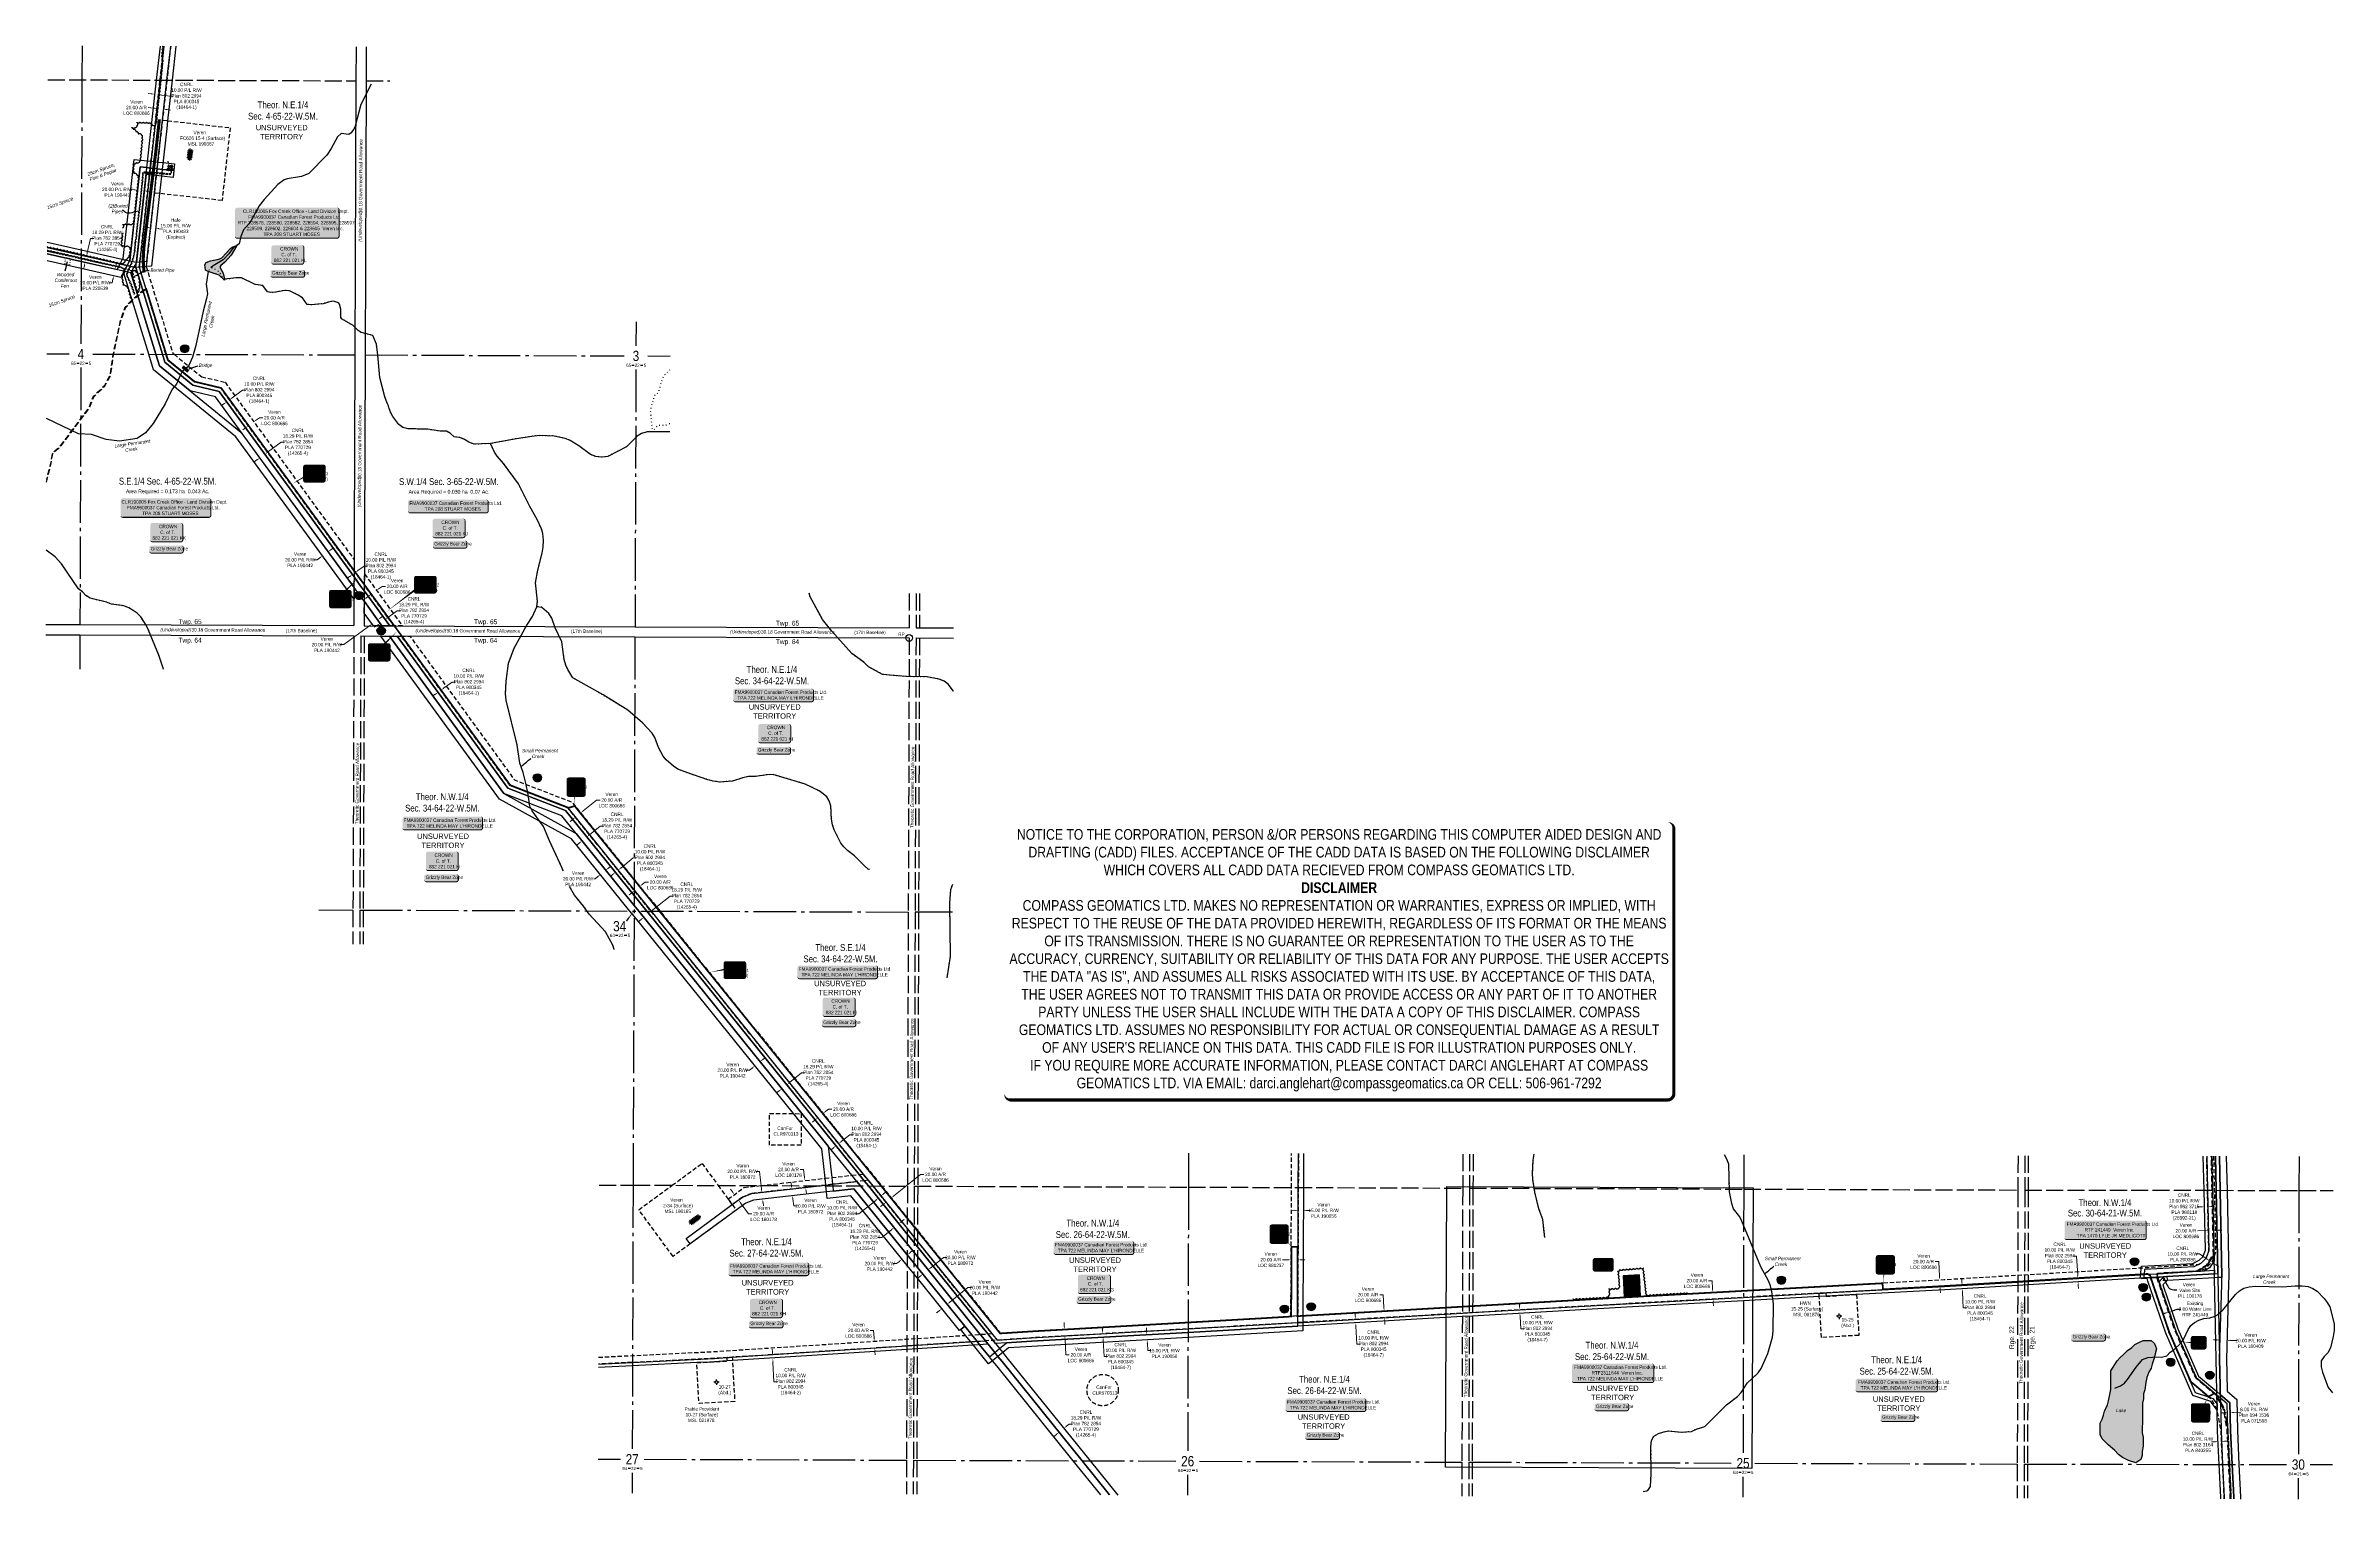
# Model space of a CAD drawing. Extents: x 482762 to 489477, y 6046532 to 6050797.
import ezdxf
from ezdxf.enums import TextEntityAlignment as Align

# ---------------------------------------------------------------- set-up
doc = ezdxf.new("R2010")
doc.units = 0
doc.header["$LTSCALE"] = 5
doc.header["$PDSIZE"] = 0.5
for name, pattern in [('0', [1, 1, 0]), ('foc-ACCESSROAD', [3.75, 2.5, -1.25]), ('foc-QUARTERLINE', [33, 25, -3, 2, -3]), ('foc-TOPO', [1, 0.2, -0.8]), ('foc-UNSURVEYED', [12.5, 10, -2.5]), ('foc-WHEELTRACKS', [2, 0.4, -1.6]), ('HIDDEN2', [4.7625, 3.175, -1.5875]), ('UG_PIPE', [1.875, 1.25, -0.625])]:
    doc.linetypes.add(name, pattern=pattern)
doc.layers.get('Defpoints').update_dxf_attribs({"color": 9})
for name, color, linetype in [('10', 1, 'Continuous'), ('35', 37, 'Continuous'), ('9', 3, 'Continuous'), ('AS-OWNER', 7, 'Continuous'), ('AS-PHOTO', 7, 'Continuous'), ('AS-PIPE-UG', 44, 'UG_PIPE'), ('AS-PIPE-UG-T', 44, 'Continuous'), ('AS-ROADS', 254, 'Continuous'), ('AS-SURFACE IMPACT', 7, 'Continuous'), ('AS-SYMBOL', 7, 'Continuous'), ('AS-WILDLIFE-BLOCK', 131, 'Continuous'), ('C-AR', 13, 'foc-ACCESSROAD'), ('C-RW', 13, 'Continuous'), ('C-SYMBOL', 7, 'Continuous'), ('C-WS', 13, 'foc-ACCESSROAD'), ('C-WS-S', 13, 'Continuous'), ('CG-NOTES', 7, 'Continuous'), ('D-TXT', 6, 'Continuous'), ('F-RW', 190, 'Continuous'), ('F-WS', 190, 'foc-ACCESSROAD'), ('F-WS-S', 190, 'Continuous'), ('L-AREAREQUIRED', 7, 'Continuous'), ('L-QSEC', 8, 'foc-QUARTERLINE'), ('L-ROAD-T', 7, 'Continuous'), ('L-SEC', 7, 'Continuous'), ('L-SECLBL', 7, 'Continuous'), ('L-UNS-T', 3, 'Continuous'), ('L-USEC', 7, 'foc-UNSURVEYED'), ('P-CROSSINGS', 250, 'Continuous'), ('P-PROPOSED', 10, 'Continuous'), ('P-TEMP-BLOCKS', 250, 'Continuous'), ('P-TEMP-H', 41, 'Continuous'), ('P-TEMP_WORKSPACE', 46, 'Continuous'), ('T-BUSH', 110, '0'), ('T-BUSH-T', 110, 'Continuous'), ('T-CREEK', 160, 'Continuous'), ('T-EXISTING TFA', 220, 'HIDDEN2'), ('T-EXISTING TFA-T', 220, 'Continuous'), ('T-GENERAL', 48, 'foc-TOPO'), ('T-WATER', 160, 'Continuous'), ('T-WATER-H', 133, 'Continuous'), ('T-WATER-P3', 160, 'foc-WHEELTRACKS'), ('T-WATER-T', 170, 'Continuous')]:
    doc.layers.add(name, color=color, linetype=linetype)
for name, color, linetype, lineweight in [('AS-GENERAL', 48, 'Continuous', 18), ('C-AR-T', 13, 'Continuous', 9), ('C-RW-T', 13, 'Continuous', 9), ('C-WS-T', 13, 'Continuous', 9), ('F-RW-T', 190, 'Continuous', 9), ('F-WS-T', 190, 'Continuous', 9), ('T-TEXT', 48, 'Continuous', 18)]:
    doc.layers.add(name, color=color, linetype=linetype, lineweight=lineweight)
doc.layers.add('DISCLAIMER', color=7, linetype='Continuous', plot=False)
doc.layers.add('P-PROPOSED-WL4', color=7, linetype='Continuous', true_color=0x5b5bc8)
doc.styles.add('100L', font='ARIALN.TTF', dxfattribs={"height": 11})
doc.styles.add('175L', font='ARIALN.TTF', dxfattribs={"height": 20})
doc.styles.add('80', font='ARIALN.TTF', dxfattribs={"height": 10})
doc.styles.add('80CG', font='ARIALN.TTF', dxfattribs={"height": 10})
doc.styles.add('80L', font='ARIALN.TTF', dxfattribs={"height": 10})
doc.styles.add('80LS', font='ARIALNI.TTF', dxfattribs={"height": 10})
doc.styles.add('BOLD', font='ARIALNB.TTF')
doc.styles.add('Crossing', font='ARIALN.TTF', dxfattribs={"height": 10})
doc.styles.add('foc-LtypeFont', font='ARIALN.TTF', dxfattribs={"height": 7.35})
doc.styles.add('SIMPLEX', font='ARIALN.TTF')
doc.linetypes.add('foc-TOPO-flowdirection', pattern='A,20,[">",foc-LtypeFont,S=0.3,R=0,X=0,Y=-0.945],-1e-05', length=20.00001)
doc.linetypes.add('foc-TOPO-flowdirection-NOLINE', pattern='A,0,[">",foc-LtypeFont,S=0.3,R=0,X=0,Y=-0.945],-20,[">",foc-LtypeFont,S=0.3,R=0,X=0,Y=-0.945],0', length=20)
doc.dimstyles.new('Compass 5 000', dxfattribs={"dimscale": 5, "dimtxt": 9, "dimasz": 2, "dimexe": 0.2, "dimexo": 0.0625, "dimgap": 0.5, "dimtad": 0, "dimtih": 1, "dimtoh": 1, "dimzin": 0, "dimdsep": 46, "dimtxsty": '80CG', "dimcen": 0.1, "dimse1": 1, "dimse2": 1, "dimclrd": 256, "dimclrt": 256, "dimaunit": 1, "dimadec": 4, "dimazin": 0, "dimtfac": 0.06, "dimtofl": 0, "dimtmove": 0, "dimatfit": 1, "dimfxl": 0.2, "dimtolj": 1, "dimtzin": 0, "dimlwd": -1, "dimarcsym": 0})
picture_1 = doc.add_image_def('image1.png', size_in_pixel=(834, 764))

# ---------------------------------------------------------------- blocks, each defined once
blk = doc.blocks.new('*U667')
h = blk.add_hatch(color=255)
edge = h.paths.add_edge_path()
edge.add_line((-114, -28.5), (114, -28.5))
edge.add_arc((114, -22.5), 6, 270, 360)
edge.add_line((120, -22.5), (120, 21))
edge.add_arc((114, 21), 6, 0, 90)
edge.add_line((114, 27), (-114, 27))
edge.add_arc((-114, 21), 6, 90, 180)
edge.add_line((-120, 21), (-120, -22.5))
edge.add_arc((-114, -22.5), 6, 180, 270)
at = {"color": 44, "flags": 128}
blk.add_lwpolyline([(-114, -28.5, 3, 3, 0), (114, -28.5, 3, 3, 0.414214), (120, -22.5, 3, 3, 0), (120, 21, 3, 0, 0.414214), (114, 27, 0, 0, 0), (-114, 27, 0, 0, 0.414214), (-120, 21, 0, 0, 0), (-120, -22.5, 0, 3, 0.414214)], format="xyseb", close=True, dxfattribs=at)
at = {"color": 44, "style": '80'}
blk.add_attdef('ENTER_TEXT_001', (-36, -5), '', height=10, dxfattribs=at)
blk = doc.blocks.new('*D727')
at = {"layer": 'C-AR-T', "transparency": 16777216}
for p, q in [((489098, 6047320.3), (489076.3, 6047319.9)), ((489138, 6047321.2), (489148, 6047321.4))]:
    blk.add_line(p, q, dxfattribs=at)
for points in [[(489098, 6047322), (489098.1, 6047318.7), (489108, 6047320.6)], [(489138, 6047322.9), (489138.1, 6047319.6), (489128, 6047321)]]:
    blk.add_solid(points, dxfattribs=at)
at = {"layer": 'Defpoints', "color": 0, "transparency": 16777216}
for p in [(489107.6, 6047338.4), (489127.6, 6047338.8), (489128, 6047321)]:
    blk.add_point(p, dxfattribs=at)
at = {"layer": 'C-AR-T', "transparency": 16777216, "insert": (489042, 6047319.9), "char_height": 10, "attachment_point": 5, "style": '80CG'}
blk.add_mtext('\\A1;Veren\\P20.00 A/R\\PLOC 800686', dxfattribs=at)
blk = doc.blocks.new('*D736')
at = {"layer": 'C-RW-T', "transparency": 16777216}
for p, q in [((489154.1, 6046786.2), (489144.1, 6046786)), ((489182, 6046786.8), (489203.3, 6046787.3))]:
    blk.add_line(p, q, dxfattribs=at)
for points in [[(489154, 6046787.9), (489154.1, 6046784.6), (489164.1, 6046786.4)], [(489182, 6046788.5), (489182.1, 6046785.1), (489172, 6046786.6)]]:
    blk.add_solid(points, dxfattribs=at)
at = {"layer": 'Defpoints', "color": 0, "transparency": 16777216}
for p in [(489164, 6046788.9), (489172, 6046789.1), (489172, 6046786.6)]:
    blk.add_point(p, dxfattribs=at)
at = {"layer": 'C-RW-T', "transparency": 16777216, "insert": (489242.1, 6046787.3), "char_height": 10, "attachment_point": 5, "style": '80CG'}
blk.add_mtext('\\A1;Veren\\P8.00 P/L R/W\\PPlan 094 1536\\PPLA 071598', dxfattribs=at)
blk = doc.blocks.new('*D738')
at = {"layer": 'C-RW-T', "transparency": 16777216}
for p, q in [((489132.6, 6046999.5), (489122.6, 6046999.8)), ((489172.5, 6046998.4), (489192.4, 6046997.8))]:
    blk.add_line(p, q, dxfattribs=at)
for points in [[(489132.6, 6047001.2), (489132.5, 6046997.9), (489142.5, 6046999.2)], [(489172.6, 6047000), (489172.5, 6046996.7), (489162.5, 6046998.7)]]:
    blk.add_solid(points, dxfattribs=at)
at = {"layer": 'Defpoints', "color": 0, "transparency": 16777216}
for p in [(489143.4, 6047027.8), (489162.5, 6046998.7), (489163.4, 6047027.2)]:
    blk.add_point(p, dxfattribs=at)
at = {"layer": 'C-RW-T', "transparency": 16777216, "insert": (489232, 6046997.8), "char_height": 10, "attachment_point": 5, "style": '80CG'}
blk.add_mtext('\\A1;Veren\\P20.00 P/L R/W\\PPLA 180409', dxfattribs=at)
blk = doc.blocks.new('*D746')
at = {"layer": 'Defpoints', "color": 0, "transparency": 16777216}
for p in [(488725.1, 6047180.1), (488734.8, 6047180.7), (488735.4, 6047170.7)]:
    blk.add_point(p, dxfattribs=at)
at = {"layer": 'F-RW-T', "transparency": 16777216}
for p, q in [((488721.2, 6047245.6), (488711.2, 6047245.6)), ((488724.5, 6047190.1), (488721.2, 6047245.6)), ((488726.3, 6047160.2), (488726.9, 6047150.2))]:
    blk.add_line(p, q, dxfattribs=at)
for points in [[(488726.2, 6047190.2), (488722.8, 6047190), (488725.1, 6047180.1)], [(488727.9, 6047160.3), (488724.6, 6047160.1), (488725.7, 6047170.1)]]:
    blk.add_solid(points, dxfattribs=at)
at = {"layer": 'F-RW-T', "transparency": 16777216, "insert": (488672.1, 6047245.6), "char_height": 10, "attachment_point": 5, "style": '80CG'}
blk.add_mtext('\\A1;CNRL\\P10.00 P/L R/W\\PPlan 802 2994\\PPLA 800345\\P(18464-7)', dxfattribs=at)
blk = doc.blocks.new('*D748')
at = {"layer": 'Defpoints', "color": 0, "transparency": 16777216}
for p in [(489096.5, 6047390.2), (489096.5, 6047387.6), (489106.5, 6047387.8)]:
    blk.add_point(p, dxfattribs=at)
at = {"layer": 'F-RW-T', "transparency": 16777216}
for p, q in [((489086.5, 6047390), (489076.5, 6047389.7)), ((489116.5, 6047390.6), (489126.5, 6047390.9))]:
    blk.add_line(p, q, dxfattribs=at)
for points in [[(489086.4, 6047391.6), (489086.5, 6047388.3), (489096.5, 6047390.2)], [(489116.4, 6047392.3), (489116.5, 6047389), (489106.5, 6047390.4)]]:
    blk.add_solid(points, dxfattribs=at)
at = {"layer": 'F-RW-T', "transparency": 16777216, "insert": (489037.4, 6047389.7), "char_height": 10, "attachment_point": 5, "style": '80CG'}
blk.add_mtext('\\A1;CNRL\\P10.00 P/L R/W\\PPlan 982 3715\\PPLA 980118\\P(28992-21)', dxfattribs=at)
blk = doc.blocks.new('*D749')
at = {"layer": 'Defpoints', "color": 0, "transparency": 16777216}
for p in [(489136.7, 6046701.4), (489136.8, 6046700.8), (489146.7, 6046701.2)]:
    blk.add_point(p, dxfattribs=at)
at = {"layer": 'F-RW-T', "transparency": 16777216}
for p, q in [((489126.7, 6046700.9), (489116.8, 6046700.4)), ((489156.7, 6046702.3), (489166.7, 6046702.8))]:
    blk.add_line(p, q, dxfattribs=at)
for points in [[(489126.7, 6046702.6), (489126.8, 6046699.2), (489136.7, 6046701.4)], [(489156.6, 6046704), (489156.8, 6046700.7), (489146.7, 6046701.9)]]:
    blk.add_solid(points, dxfattribs=at)
at = {"layer": 'F-RW-T', "transparency": 16777216, "insert": (489077.7, 6046700.4), "char_height": 10, "attachment_point": 5, "style": '80CG'}
blk.add_mtext('\\A1;CNRL\\P10.00 P/L R/W\\PPlan 802 3164\\PPLA 840255', dxfattribs=at)
blk = doc.blocks.new('*D750')
at = {"layer": 'Defpoints', "color": 0, "transparency": 16777216}
for p in [(489113.2, 6047231.9), (489121.1, 6047225.8), (489121.5, 6047226.4)]:
    blk.add_point(p, dxfattribs=at)
at = {"layer": 'F-RW-T', "transparency": 16777216}
for p, q in [((489081.8, 6047251.9), (489071.8, 6047251.9)), ((489104.5, 6047236.9), (489081.8, 6047251.9)), ((489129.5, 6047220.3), (489137.8, 6047214.8))]:
    blk.add_line(p, q, dxfattribs=at)
for points in [[(489105.4, 6047238.3), (489103.6, 6047235.5), (489112.8, 6047231.4)], [(489130.4, 6047221.7), (489128.6, 6047218.9), (489121.1, 6047225.8)]]:
    blk.add_solid(points, dxfattribs=at)
at = {"layer": 'F-RW-T', "transparency": 16777216, "insert": (489032.7, 6047251.9), "char_height": 10, "attachment_point": 5, "style": '80CG'}
blk.add_mtext('\\A1;CNRL\\P10.00 P/L R/W\\PPLA 200386', dxfattribs=at)
blk = doc.blocks.new('L-SECLBL')
at = {"layer": '9', "color": 7}
for p, q in [((-5.1, -27.8), (-12.3, -27.8)), ((20.7, -27.8), (13.5, -27.8))]:
    blk.add_line(p, q, dxfattribs=at)
at = {"layer": '10', "color": 2, "style": 'SIMPLEX'}
blk.add_attdef('SEC', text='', height=30, dxfattribs=at).set_placement((0, 0), align=Align.MIDDLE)
at = {"layer": '10', "color": 5, "style": '80L'}
blk.add_attdef('TWP', text='', height=9.5, dxfattribs=at).set_placement((-14.4, -27.4), align=Align.MIDDLE_RIGHT)
blk.add_attdef('RGE', text='', height=9.5, dxfattribs=at).set_placement((3.6, -27.4), align=Align.MIDDLE_CENTER)
blk.add_attdef('MER', text='', height=9.5, dxfattribs=at).set_placement((23.2, -27.4), align=Align.MIDDLE_LEFT)
blk = doc.blocks.new('*U672')
h = blk.add_hatch(color=255)
edge = h.paths.add_edge_path()
edge.add_line((-114, -20), (114, -20))
edge.add_arc((114, -14), 6, 270, 360)
edge.add_line((120, -14), (120, 12.5))
edge.add_arc((114, 12.5), 6, 0, 90)
edge.add_line((114, 18.5), (-114, 18.5))
edge.add_arc((-114, 12.5), 6, 90, 180)
edge.add_line((-120, 12.5), (-120, -14))
edge.add_arc((-114, -14), 6, 180, 270)
at = {"color": 44, "flags": 128}
blk.add_lwpolyline([(-114, -20, 3, 3, 0), (114, -20, 3, 3, 0.414214), (120, -14, 3, 3, 0), (120, 12.5, 3, 0, 0.414214), (114, 18.5, 0, 0, 0), (-114, 18.5, 0, 0, 0.414214), (-120, 12.5, 0, 0, 0), (-120, -14, 0, 3, 0.414214)], format="xyseb", close=True, dxfattribs=at)
at = {"color": 44, "style": '80'}
blk.add_attdef('ENTER_TEXT_001', (-36, -5), '', height=10, dxfattribs=at)
blk = doc.blocks.new('*D712')
at = {"layer": 'C-AR-T', "transparency": 16777216}
for p, q in [((483078, 6050613.7), (483062.3, 6050615.4)), ((483117.8, 6050609.2), (483127.7, 6050608.1))]:
    blk.add_line(p, q, dxfattribs=at)
for points in [[(483078.2, 6050615.3), (483077.8, 6050612), (483087.9, 6050612.5)], [(483117.9, 6050610.9), (483117.6, 6050607.6), (483107.8, 6050610.3)]]:
    blk.add_solid(points, dxfattribs=at)
at = {"layer": 'Defpoints', "color": 0, "transparency": 16777216}
for p in [(483087.9, 6050612.5), (483075, 6050496.3), (483094.9, 6050494.1)]:
    blk.add_point(p, dxfattribs=at)
at = {"layer": 'C-AR-T', "transparency": 16777216, "insert": (483028, 6050615.4), "char_height": 10, "attachment_point": 5, "style": '80CG'}
blk.add_mtext('\\A1;Veren\\P20.00 A/R\\PLOC 800686', dxfattribs=at)
blk = doc.blocks.new('*D716')
at = {"layer": 'Defpoints', "color": 0, "transparency": 16777216}
for p in [(483072.8, 6050295), (483087.7, 6050293.4), (483069.2, 6050262.7)]:
    blk.add_point(p, dxfattribs=at)
at = {"layer": 'F-RW-T', "transparency": 16777216}
for p, q in [((483059.2, 6050263.8), (483049.3, 6050264.9)), ((483094, 6050259.9), (483104, 6050258.8))]:
    blk.add_line(p, q, dxfattribs=at)
for points in [[(483059.4, 6050265.4), (483059.1, 6050262.1), (483069.2, 6050262.7)], [(483094.2, 6050261.6), (483093.9, 6050258.2), (483084.1, 6050261)]]:
    blk.add_solid(points, dxfattribs=at)
at = {"layer": 'F-RW-T', "transparency": 16777216, "insert": (483143.1, 6050258.8), "char_height": 10, "attachment_point": 5, "style": '80CG'}
blk.add_mtext('\\A1;Halo\\P15.00 P/L R/W\\PPLA 190483\\P(Expired)', dxfattribs=at)
blk = doc.blocks.new('*D721')
at = {"layer": 'Defpoints', "color": 0, "transparency": 16777216}
for p in [(483082.5, 6050654.1), (483076.1, 6050596.7), (483086, 6050595.6)]:
    blk.add_point(p, dxfattribs=at)
at = {"layer": 'F-RW-T', "transparency": 16777216}
for p, q in [((483072.6, 6050655.2), (483062.6, 6050656.3)), ((483102.4, 6050651.9), (483135.7, 6050648.2))]:
    blk.add_line(p, q, dxfattribs=at)
for points in [[(483072.7, 6050656.8), (483072.4, 6050653.5), (483082.5, 6050654.1)], [(483102.5, 6050653.5), (483102.2, 6050650.2), (483092.4, 6050653)]]:
    blk.add_solid(points, dxfattribs=at)
at = {"layer": 'F-RW-T', "transparency": 16777216, "insert": (483174.8, 6050648.2), "char_height": 10, "attachment_point": 5, "style": '80CG'}
blk.add_mtext('\\A1;CNRL\\P10.00 P/L R/W\\PPlan 802 2994\\PPLA 800345\\P(18464-1)', dxfattribs=at)
blk = doc.blocks.new('*U670')
h = blk.add_hatch(color=255)
edge = h.paths.add_edge_path()
edge.add_line((-41.5, -28.5), (41.5, -28.5))
edge.add_arc((41.5, -22.5), 6, 270, 360)
edge.add_line((47.5, -22.5), (47.5, 21))
edge.add_arc((41.5, 21), 6, 0, 90)
edge.add_line((41.5, 27), (-41.5, 27))
edge.add_arc((-41.5, 21), 6, 90, 180)
edge.add_line((-47.5, 21), (-47.5, -22.5))
edge.add_arc((-41.5, -22.5), 6, 180, 270)
at = {"color": 14, "flags": 128}
blk.add_lwpolyline([(-41.5, -28.5, 3, 3, 0), (41.5, -28.5, 3, 3, 0.414214), (47.5, -22.5, 3, 3, 0), (47.5, 21, 3, 0, 0.414214), (41.5, 27, 0, 0, 0), (-41.5, 27, 0, 0, 0.414214), (-47.5, 21, 0, 0, 0), (-47.5, -22.5, 0, 3, 0.414214)], format="xyseb", close=True, dxfattribs=at)
at = {"color": 14, "style": '80'}
blk.add_attdef('ENTER_TEXT_001', (-26.8, -4.9), '', height=10, dxfattribs=at)
blk = doc.blocks.new('RISER')
h = blk.add_hatch(color=255)
h.dxf.hatch_style = 1
edge = h.paths.add_edge_path()
edge.add_arc((0, 0), 0.7, 0, 360)
blk.add_hatch(color=48).paths.add_polyline_path([(0.6, -0.2), (-0.6, -0.2, 0.774597)])
at = {"color": 48}
blk.add_line((-0.6, -0.2), (0.6, -0.2), dxfattribs=at)
blk.add_circle((0, 0), 0.6, dxfattribs=at)
blk = doc.blocks.new('PIG')
h = blk.add_hatch(color=255)
h.dxf.hatch_style = 1
edge = h.paths.add_edge_path()
edge.add_arc((0, 0), 0.85, 0, 360)
at = {"layer": 'AS-SYMBOL'}
h = blk.add_hatch(color=48, dxfattribs=at)
h.dxf.hatch_style = 1
h.paths.add_polyline_path([(-0.1, 0, 1), (-0.6, 0, 1)])
h = blk.add_hatch(color=48, dxfattribs=at)
h.dxf.hatch_style = 1
h.paths.add_polyline_path([(0.1, 0, 1), (0.6, 0, 1)])
at = {"layer": 'AS-SYMBOL', "color": 48}
for centre, radius in [((0, 0), 0.75), ((-0.3, 0), 0.225), ((0.3, 0), 0.225)]:
    blk.add_circle(centre, radius, dxfattribs=at)
blk = doc.blocks.new('*D707')
at = {"layer": 'C-AR-T', "transparency": 16777216}
for p, q in [((483348.2, 6049675.7), (483340.1, 6049669.8)), ((483380.5, 6049699.2), (483388.6, 6049705.1)), ((483388.6, 6049705.1), (483398.6, 6049705.1))]:
    blk.add_line(p, q, dxfattribs=at)
for points in [[(483347.2, 6049677), (483349.2, 6049674.3), (483356.3, 6049681.6)], [(483379.5, 6049700.6), (483381.5, 6049697.9), (483372.4, 6049693.3)]]:
    blk.add_solid(points, dxfattribs=at)
at = {"layer": 'Defpoints', "color": 0, "transparency": 16777216}
for p in [(483351.3, 6049688.4), (483367.5, 6049700.2), (483372.4, 6049693.3)]:
    blk.add_point(p, dxfattribs=at)
at = {"layer": 'C-AR-T', "transparency": 16777216, "insert": (483432.9, 6049705.1), "char_height": 10, "attachment_point": 5, "style": '80CG'}
blk.add_mtext('\\A1;Veren\\P20.00 A/R\\PLOC 800686', dxfattribs=at)
blk = doc.blocks.new('*D708')
at = {"layer": 'C-RW-T', "transparency": 16777216}
for p, q in [((483598.4, 6049318), (483606.5, 6049323.9)), ((483558, 6049288.5), (483548, 6049288.5)), ((483566, 6049294.4), (483558, 6049288.5))]:
    blk.add_line(p, q, dxfattribs=at)
for points in [[(483565.1, 6049295.8), (483567, 6049293.1), (483574.1, 6049300.3)], [(483597.4, 6049319.3), (483599.4, 6049316.6), (483590.3, 6049312.1)]]:
    blk.add_solid(points, dxfattribs=at)
at = {"layer": 'Defpoints', "color": 0, "transparency": 16777216}
for p in [(483569.6, 6049306.5), (483574.1, 6049300.3), (483585.8, 6049318.3)]:
    blk.add_point(p, dxfattribs=at)
at = {"layer": 'C-RW-T', "transparency": 16777216, "insert": (483508.4, 6049288.5), "char_height": 10, "attachment_point": 5, "style": '80CG'}
blk.add_mtext('\\A1;Veren\\P20.00 P/L R/W\\PPLA 190442', dxfattribs=at)
blk = doc.blocks.new('*D709')
at = {"layer": 'Defpoints', "color": 0, "transparency": 16777216}
for p in [(483404.3, 6049598.6), (483404.6, 6049598.2), (483389.5, 6049587.8)]:
    blk.add_point(p, dxfattribs=at)
at = {"layer": 'F-RW-T', "transparency": 16777216}
for p, q in [((483412.7, 6049604.1), (483452.8, 6049633.3)), ((483452.8, 6049633.3), (483462.8, 6049633.3)), ((483381.7, 6049581.5), (483373.7, 6049575.7))]:
    blk.add_line(p, q, dxfattribs=at)
for points in [[(483411.7, 6049605.4), (483413.7, 6049602.7), (483404.6, 6049598.2)], [(483380.8, 6049582.9), (483382.7, 6049580.2), (483389.8, 6049587.4)]]:
    blk.add_solid(points, dxfattribs=at)
at = {"layer": 'F-RW-T', "transparency": 16777216, "insert": (483501.9, 6049633.3), "char_height": 10, "attachment_point": 5, "style": '80CG'}
blk.add_mtext('\\A1;CNRL\\P18.29 P/L R/W\\PPlan 782 2854\\PPLA 770729\\P(14265-4)', dxfattribs=at)
blk = doc.blocks.new('*D710')
at = {"layer": 'Defpoints', "color": 0, "transparency": 16777216}
for p in [(483300.7, 6049757.9), (483321.6, 6049729.2), (483313.5, 6049723.3)]:
    blk.add_point(p, dxfattribs=at)
at = {"layer": 'F-RW-T', "transparency": 16777216}
for p, q in [((483284.5, 6049746.1), (483276.4, 6049740.2)), ((483308.8, 6049763.8), (483339.3, 6049786)), ((483339.3, 6049786), (483349.3, 6049786))]:
    blk.add_line(p, q, dxfattribs=at)
for points in [[(483283.6, 6049747.5), (483285.5, 6049744.8), (483292.6, 6049752)], [(483307.8, 6049765.1), (483309.8, 6049762.4), (483300.7, 6049757.9)]]:
    blk.add_solid(points, dxfattribs=at)
at = {"layer": 'F-RW-T', "transparency": 16777216, "insert": (483388.4, 6049786), "char_height": 10, "attachment_point": 5, "style": '80CG'}
blk.add_mtext('\\A1;CNRL\\P10.00 P/L R/W\\PPlan 802 2994\\PPLA 800345\\P(18464-1)', dxfattribs=at)
blk = doc.blocks.new('*U676')
h = blk.add_hatch(color=255)
edge = h.paths.add_edge_path()
edge.add_line((-126.5, -28.5), (126.5, -28.5))
edge.add_arc((126.5, -22.5), 6, 270, 360)
edge.add_line((132.5, -22.5), (132.5, 21))
edge.add_arc((126.5, 21), 6, 0, 90)
edge.add_line((126.5, 27), (-126.5, 27))
edge.add_arc((-126.5, 21), 6, 90, 180)
edge.add_line((-132.5, 21), (-132.5, -22.5))
edge.add_arc((-126.5, -22.5), 6, 180, 270)
at = {"color": 44, "flags": 128}
blk.add_lwpolyline([(-126.5, -28.5, 3, 3, 0), (126.5, -28.5, 3, 3, 0.414214), (132.5, -22.5, 3, 3, 0), (132.5, 21, 3, 0, 0.414214), (126.5, 27, 0, 0, 0), (-126.5, 27, 0, 0, 0.414214), (-132.5, 21, 0, 0, 0), (-132.5, -22.5, 0, 3, 0.414214)], format="xyseb", close=True, dxfattribs=at)
at = {"color": 44, "style": '80'}
blk.add_attdef('ENTER_TEXT_001', (-36, -5), '', height=10, dxfattribs=at)
blk = doc.blocks.new('*U677')
h = blk.add_hatch(color=255)
edge = h.paths.add_edge_path()
edge.add_line((-111.5, -20), (111.5, -20))
edge.add_arc((111.5, -14), 6, 270, 360)
edge.add_line((117.5, -14), (117.5, 12.5))
edge.add_arc((111.5, 12.5), 6, 0, 90)
edge.add_line((111.5, 18.5), (-111.5, 18.5))
edge.add_arc((-111.5, 12.5), 6, 90, 180)
edge.add_line((-117.5, 12.5), (-117.5, -14))
edge.add_arc((-111.5, -14), 6, 180, 270)
at = {"color": 44, "flags": 128}
blk.add_lwpolyline([(-111.5, -20, 3, 3, 0), (111.5, -20, 3, 3, 0.414214), (117.5, -14, 3, 3, 0), (117.5, 12.5, 3, 0, 0.414214), (111.5, 18.5, 0, 0, 0), (-111.5, 18.5, 0, 0, 0.414214), (-117.5, 12.5, 0, 0, 0), (-117.5, -14, 0, 3, 0.414214)], format="xyseb", close=True, dxfattribs=at)
at = {"color": 44, "style": '80'}
blk.add_attdef('ENTER_TEXT_001', (-36, -5), '', height=10, dxfattribs=at)
blk = doc.blocks.new('*D678')
at = {"layer": 'C-AR-T', "transparency": 16777216}
for p, q in [((484513, 6048336.7), (484520.8, 6048343)), ((484520.8, 6048343), (484530.8, 6048343)), ((484481.8, 6048311.6), (484474.1, 6048305.3))]:
    blk.add_line(p, q, dxfattribs=at)
for points in [[(484480.8, 6048312.9), (484482.9, 6048310.3), (484489.6, 6048317.9)], [(484511.9, 6048338), (484514, 6048335.4), (484505.2, 6048330.4)]]:
    blk.add_solid(points, dxfattribs=at)
at = {"layer": 'Defpoints', "color": 0, "transparency": 16777216}
for p in [(484505.2, 6048330.4), (484506.8, 6048296.6), (484522.4, 6048309.2)]:
    blk.add_point(p, dxfattribs=at)
at = {"layer": 'C-AR-T', "transparency": 16777216, "insert": (484565.1, 6048343), "char_height": 10, "attachment_point": 5, "style": '80CG'}
blk.add_mtext('\\A1;Veren\\P20.00 A/R\\PLOC 800686', dxfattribs=at)
blk = doc.blocks.new('*D679')
at = {"layer": 'Defpoints', "color": 0, "transparency": 16777216}
for p in [(484349.7, 6048475.3), (484371.1, 6048419.8), (484385.3, 6048431.3)]:
    blk.add_point(p, dxfattribs=at)
at = {"layer": 'F-RW-T', "transparency": 16777216}
for p, q in [((484327.7, 6048457.6), (484319.9, 6048451.3)), ((484357.5, 6048481.6), (484389.2, 6048507.2)), ((484389.2, 6048507.2), (484399.2, 6048507.2))]:
    blk.add_line(p, q, dxfattribs=at)
for points in [[(484326.7, 6048458.9), (484328.8, 6048456.3), (484335.5, 6048463.9)], [(484356.5, 6048482.9), (484358.6, 6048480.3), (484349.7, 6048475.3)]]:
    blk.add_solid(points, dxfattribs=at)
at = {"layer": 'F-RW-T', "transparency": 16777216, "insert": (484438.3, 6048507.2), "char_height": 10, "attachment_point": 5, "style": '80CG'}
blk.add_mtext('\\A1;CNRL\\P18.29 P/L R/W\\PPlan 782 2854\\PPLA 770729\\P(14265-4)', dxfattribs=at)
blk = doc.blocks.new('*D680')
at = {"layer": 'Defpoints', "color": 0, "transparency": 16777216}
for p in [(484441.2, 6048377.9), (484452.9, 6048347.5), (484460.7, 6048353.8)]:
    blk.add_point(p, dxfattribs=at)
at = {"layer": 'F-RW-T', "transparency": 16777216}
for p, q in [((484449, 6048384.1), (484485.7, 6048413.8)), ((484485.7, 6048413.8), (484495.7, 6048413.8)), ((484425.7, 6048365.3), (484417.9, 6048359))]:
    blk.add_line(p, q, dxfattribs=at)
for points in [[(484448, 6048385.4), (484450.1, 6048382.9), (484441.2, 6048377.9)], [(484424.6, 6048366.6), (484426.7, 6048364), (484433.4, 6048371.6)]]:
    blk.add_solid(points, dxfattribs=at)
at = {"layer": 'F-RW-T', "transparency": 16777216, "insert": (484534.8, 6048413.8), "char_height": 10, "attachment_point": 5, "style": '80CG'}
blk.add_mtext('\\A1;CNRL\\P10.00 P/L R/W\\PPlan 802 2994\\PPLA 800345\\P(18464-1)', dxfattribs=at)
blk = doc.blocks.new('*D681')
at = {"layer": 'C-AR-T', "transparency": 16777216}
for p, q in [((484308.1, 6048526.9), (484300.3, 6048520.6)), ((484339.3, 6048552), (484378.3, 6048583.5)), ((484378.3, 6048583.5), (484388.3, 6048583.5))]:
    blk.add_line(p, q, dxfattribs=at)
for points in [[(484307.1, 6048528.2), (484309.2, 6048525.6), (484315.9, 6048533.2)], [(484338.2, 6048553.3), (484340.3, 6048550.7), (484331.5, 6048545.7)]]:
    blk.add_solid(points, dxfattribs=at)
at = {"layer": 'Defpoints', "color": 0, "transparency": 16777216}
for p in [(484317.5, 6048531.2), (484331.5, 6048545.7), (484333.1, 6048543.7)]:
    blk.add_point(p, dxfattribs=at)
at = {"layer": 'C-AR-T', "transparency": 16777216, "insert": (484422.6, 6048583.5), "char_height": 10, "attachment_point": 5, "style": '80CG'}
blk.add_mtext('\\A1;Veren\\P20.00 A/R\\PLOC 800686', dxfattribs=at)
blk = doc.blocks.new('*D682')
at = {"layer": 'C-AR-T', "transparency": 16777216}
for p, q in [((484985.8, 6047499.7), (484975.8, 6047499.7)), ((484988.3, 6047477), (484985.8, 6047499.7)), ((484992.8, 6047437.3), (484993.9, 6047427.4))]:
    blk.add_line(p, q, dxfattribs=at)
for points in [[(484990, 6047477.2), (484986.7, 6047476.9), (484989.5, 6047467.1)], [(484994.5, 6047437.5), (484991.2, 6047437.1), (484991.7, 6047447.2)]]:
    blk.add_solid(points, dxfattribs=at)
at = {"layer": 'Defpoints', "color": 0, "transparency": 16777216}
for p in [(484974.9, 6047465.5), (484977.1, 6047445.6), (484989.5, 6047467.1)]:
    blk.add_point(p, dxfattribs=at)
at = {"layer": 'C-AR-T', "transparency": 16777216, "insert": (484941.5, 6047499.7), "char_height": 10, "attachment_point": 5, "style": '80CG'}
blk.add_mtext('\\A1;Veren\\P20.00 A/R\\PLOC 180178', dxfattribs=at)
blk = doc.blocks.new('*D683')
at = {"layer": 'C-AR-T', "transparency": 16777216}
for p, q in [((485019.5, 6047645.3), (485011.7, 6047639)), ((485050.6, 6047670.4), (485058.4, 6047676.7)), ((485058.4, 6047676.7), (485068.4, 6047676.7))]:
    blk.add_line(p, q, dxfattribs=at)
for points in [[(485018.5, 6047646.6), (485020.6, 6047644), (485027.3, 6047651.6)], [(485049.6, 6047671.7), (485051.7, 6047669.1), (485042.9, 6047664.1)]]:
    blk.add_solid(points, dxfattribs=at)
at = {"layer": 'Defpoints', "color": 0, "transparency": 16777216}
for p in [(485022.4, 6047657.7), (485037.9, 6047670.3), (485042.9, 6047664.1)]:
    blk.add_point(p, dxfattribs=at)
at = {"layer": 'C-AR-T', "transparency": 16777216, "insert": (485102.7, 6047676.7), "char_height": 10, "attachment_point": 5, "style": '80CG'}
blk.add_mtext('\\A1;Veren\\P20.00 A/R\\PLOC 800686', dxfattribs=at)
blk = doc.blocks.new('*D684')
at = {"layer": 'C-AR-T', "transparency": 16777216}
for p, q in [((484856.3, 6047494.1), (484846.3, 6047494.1)), ((484862.1, 6047442.7), (484856.3, 6047494.1)), ((484866.6, 6047402.9), (484867.7, 6047393))]:
    blk.add_line(p, q, dxfattribs=at)
for points in [[(484863.8, 6047442.9), (484860.4, 6047442.5), (484863.2, 6047432.7)], [(484868.2, 6047403.1), (484864.9, 6047402.8), (484865.5, 6047412.9)]]:
    blk.add_solid(points, dxfattribs=at)
at = {"layer": 'Defpoints', "color": 0, "transparency": 16777216}
for p in [(484863.2, 6047432.7), (484870.1, 6047433.5), (484872.3, 6047413.7)]:
    blk.add_point(p, dxfattribs=at)
at = {"layer": 'C-AR-T', "transparency": 16777216, "insert": (484806.8, 6047494.1), "char_height": 10, "attachment_point": 5, "style": '80CG'}
blk.add_mtext('\\A1;Veren\\P20.00 P/L R/W\\PPLA 180972', dxfattribs=at)
blk = doc.blocks.new('*D685')
at = {"layer": 'C-RW-T', "transparency": 16777216}
for p, q in [((484827.1, 6047791), (484817.1, 6047791)), ((484834.8, 6047797.3), (484827.1, 6047791)), ((484866, 6047822.4), (484873.8, 6047828.7))]:
    blk.add_line(p, q, dxfattribs=at)
for points in [[(484833.8, 6047798.6), (484835.9, 6047796), (484842.6, 6047803.5)], [(484864.9, 6047823.7), (484867, 6047821.1), (484858.2, 6047816.1)]]:
    blk.add_solid(points, dxfattribs=at)
at = {"layer": 'Defpoints', "color": 0, "transparency": 16777216}
for p in [(484841.2, 6047805.3), (484842.6, 6047803.5), (484856.8, 6047817.9)]:
    blk.add_point(p, dxfattribs=at)
at = {"layer": 'C-RW-T', "transparency": 16777216, "insert": (484777.5, 6047791), "char_height": 10, "attachment_point": 5, "style": '80CG'}
blk.add_mtext('\\A1;Veren\\P20.00 P/L R/W\\PPLA 190442', dxfattribs=at)
blk = doc.blocks.new('*D686')
at = {"layer": 'Defpoints', "color": 0, "transparency": 16777216}
for p in [(484935.9, 6047719.8), (484936.4, 6047748.3), (484950.1, 6047731.3)]:
    blk.add_point(p, dxfattribs=at)
at = {"layer": 'F-RW-T', "transparency": 16777216}
for p, q in [((484944.2, 6047754.6), (484979.8, 6047783.3)), ((484979.8, 6047783.3), (484989.8, 6047783.3)), ((484914.4, 6047730.5), (484906.6, 6047724.2))]:
    blk.add_line(p, q, dxfattribs=at)
for points in [[(484913.4, 6047731.8), (484915.5, 6047729.2), (484922.2, 6047736.8)], [(484943.2, 6047755.9), (484945.2, 6047753.3), (484936.4, 6047748.3)]]:
    blk.add_solid(points, dxfattribs=at)
at = {"layer": 'F-RW-T', "transparency": 16777216, "insert": (485028.9, 6047783.3), "char_height": 10, "attachment_point": 5, "style": '80CG'}
blk.add_mtext('\\A1;CNRL\\P18.29 P/L R/W\\PPlan 782 2854\\PPLA 770729\\P(14265-4)', dxfattribs=at)
blk = doc.blocks.new('*D687')
at = {"layer": 'Defpoints', "color": 0, "transparency": 16777216}
for p in [(485066.9, 6047586.6), (485074.7, 6047592.8), (485088.6, 6047575.6)]:
    blk.add_point(p, dxfattribs=at)
at = {"layer": 'F-RW-T', "transparency": 16777216}
for p, q in [((485096.4, 6047581.8), (485121.2, 6047601.8)), ((485121.2, 6047601.8), (485131.2, 6047601.8)), ((485073.1, 6047563), (485065.3, 6047556.7))]:
    blk.add_line(p, q, dxfattribs=at)
for points in [[(485095.4, 6047583.1), (485097.5, 6047580.5), (485088.6, 6047575.6)], [(485072, 6047564.3), (485074.1, 6047561.7), (485080.8, 6047569.3)]]:
    blk.add_solid(points, dxfattribs=at)
at = {"layer": 'F-RW-T', "transparency": 16777216, "insert": (485170.3, 6047601.8), "char_height": 10, "attachment_point": 5, "style": '80CG'}
blk.add_mtext('\\A1;CNRL\\P10.00 P/L R/W\\PPlan 802 2994\\PPLA 800345\\P(18464-1)', dxfattribs=at)
blk = doc.blocks.new('*D688')
at = {"layer": 'C-AR-T', "transparency": 16777216}
for p, q in [((486686.5, 6047132.4), (486676.5, 6047132.4)), ((486688.6, 6047095), (486686.5, 6047132.4)), ((486690.9, 6047055), (486691.5, 6047045))]:
    blk.add_line(p, q, dxfattribs=at)
for points in [[(486690.3, 6047095), (486686.9, 6047094.9), (486689.2, 6047085)], [(486692.6, 6047055.1), (486689.2, 6047054.9), (486690.3, 6047065)]]:
    blk.add_solid(points, dxfattribs=at)
at = {"layer": 'Defpoints', "color": 0, "transparency": 16777216}
for p in [(486669.3, 6047083.8), (486670.5, 6047063.8), (486689.2, 6047085)]:
    blk.add_point(p, dxfattribs=at)
at = {"layer": 'C-AR-T', "transparency": 16777216, "insert": (486642.1, 6047132.4), "char_height": 10, "attachment_point": 5, "style": '80CG'}
blk.add_mtext('\\A1;Veren\\P20.00 A/R\\PLOC 800686', dxfattribs=at)
blk = doc.blocks.new('*D689')
at = {"layer": 'C-AR-T', "transparency": 16777216}
for p, q in [((486406.5, 6047234.8), (486391, 6047234.9)), ((486446.4, 6047234.6), (486456.4, 6047234.6))]:
    blk.add_line(p, q, dxfattribs=at)
for points in [[(486406.5, 6047236.5), (486406.4, 6047233.1), (486416.5, 6047234.7)], [(486446.5, 6047236.3), (486446.4, 6047232.9), (486436.4, 6047234.7)]]:
    blk.add_solid(points, dxfattribs=at)
at = {"layer": 'Defpoints', "color": 0, "transparency": 16777216}
for p in [(486416.5, 6047236.8), (486436.4, 6047234.7), (486436.5, 6047236.7)]:
    blk.add_point(p, dxfattribs=at)
at = {"layer": 'C-AR-T', "transparency": 16777216, "insert": (486356.7, 6047234.9), "char_height": 10, "attachment_point": 5, "style": '80CG'}
blk.add_mtext('\\A1;Veren\\P20.00 A/R\\PLOC 881237', dxfattribs=at)
blk = doc.blocks.new('*D690')
at = {"layer": 'C-AR-T', "transparency": 16777216}
for p, q in [((486427.1, 6047379.8), (486417.1, 6047379.9)), ((486462.1, 6047379.7), (486472.8, 6047379.6))]:
    blk.add_line(p, q, dxfattribs=at)
for points in [[(486427.1, 6047381.5), (486427.1, 6047378.2), (486437.1, 6047379.8)], [(486462.1, 6047381.3), (486462.1, 6047378), (486452.1, 6047379.7)]]:
    blk.add_solid(points, dxfattribs=at)
at = {"layer": 'Defpoints', "color": 0, "transparency": 16777216}
for p in [(486437.1, 6047379.8), (486437, 6047347.9), (486452, 6047347.8)]:
    blk.add_point(p, dxfattribs=at)
at = {"layer": 'C-AR-T', "transparency": 16777216, "insert": (486511.9, 6047379.6), "char_height": 10, "attachment_point": 5, "style": '80CG'}
blk.add_mtext('\\A1;Veren\\P15.00 P/L R/W\\PPLA 190056', dxfattribs=at)
blk = doc.blocks.new('*D691')
at = {"layer": 'Defpoints', "color": 0, "transparency": 16777216}
for p in [(486605.9, 6047050.1), (486615.8, 6047060.7), (486616.4, 6047050.7)]:
    blk.add_point(p, dxfattribs=at)
at = {"layer": 'F-RW-T', "transparency": 16777216}
for p, q in [((486604.7, 6047070.1), (486604.2, 6047080)), ((486606.5, 6047040.2), (486609.5, 6046987.7)), ((486609.5, 6046987.7), (486619.5, 6046987.7))]:
    blk.add_line(p, q, dxfattribs=at)
for points in [[(486606.4, 6047070.2), (486603.1, 6047070), (486605.3, 6047060.1)], [(486608.1, 6047040.2), (486604.8, 6047040.1), (486605.9, 6047050.1)]]:
    blk.add_solid(points, dxfattribs=at)
at = {"layer": 'F-RW-T', "transparency": 16777216, "insert": (486658.5, 6046987.7), "char_height": 10, "attachment_point": 5, "style": '80CG'}
blk.add_mtext('\\A1;CNRL\\P10.00 P/L R/W\\PPlan 802 2994\\PPLA 800345\\P(18464-7)', dxfattribs=at)
blk = doc.blocks.new('*D692')
at = {"layer": 'C-AR-T', "transparency": 16777216}
for p, q in [((485750.5, 6047041.1), (485749.9, 6047051.1)), ((485752.8, 6047001.2), (485755.4, 6046955.8)), ((485755.4, 6046955.8), (485765.4, 6046955.8))]:
    blk.add_line(p, q, dxfattribs=at)
for points in [[(485752.2, 6047041.2), (485748.8, 6047041), (485751.1, 6047031.1)], [(485754.5, 6047001.3), (485751.1, 6047001.1), (485752.2, 6047011.2)]]:
    blk.add_solid(points, dxfattribs=at)
at = {"layer": 'Defpoints', "color": 0, "transparency": 16777216}
for p in [(485752.2, 6047011.2), (485780, 6047032.8), (485781.2, 6047012.9)]:
    blk.add_point(p, dxfattribs=at)
at = {"layer": 'C-AR-T', "transparency": 16777216, "insert": (485799.7, 6046955.8), "char_height": 10, "attachment_point": 5, "style": '80CG'}
blk.add_mtext('\\A1;Veren\\P20.00 A/R\\PLOC 800686', dxfattribs=at)
blk = doc.blocks.new('*D693')
at = {"layer": 'C-AR-T', "transparency": 16777216}
for p, q in [((485358.9, 6047211.5), (485396.1, 6047241.5)), ((485396.1, 6047241.5), (485406.1, 6047241.5)), ((485327.7, 6047186.3), (485319.9, 6047180))]:
    blk.add_line(p, q, dxfattribs=at)
for points in [[(485326.7, 6047187.6), (485328.8, 6047185), (485335.5, 6047192.6)], [(485357.9, 6047212.8), (485360, 6047210.2), (485351.1, 6047205.2)]]:
    blk.add_solid(points, dxfattribs=at)
at = {"layer": 'Defpoints', "color": 0, "transparency": 16777216}
for p in [(485340.1, 6047186.9), (485351.1, 6047205.2), (485355.8, 6047199.5)]:
    blk.add_point(p, dxfattribs=at)
at = {"layer": 'C-AR-T', "transparency": 16777216, "insert": (485445.7, 6047241.5), "char_height": 10, "attachment_point": 5, "style": '80CG'}
blk.add_mtext('\\A1;Veren\\P20.00 P/L R/W\\PPLA 180972', dxfattribs=at)
blk = doc.blocks.new('*D694')
at = {"layer": 'C-AR-T', "transparency": 16777216}
for p, q in [((485992.4, 6047025), (485991.9, 6047035)), ((485994.5, 6046990), (485995.7, 6046968.3)), ((485995.7, 6046968.3), (486005.7, 6046968.3))]:
    blk.add_line(p, q, dxfattribs=at)
for points in [[(485994.1, 6047025.1), (485990.8, 6047024.9), (485993, 6047015)], [(485996.1, 6046990.1), (485992.8, 6046989.9), (485993.9, 6047000)]]:
    blk.add_solid(points, dxfattribs=at)
at = {"layer": 'Defpoints', "color": 0, "transparency": 16777216}
for p in [(485993.9, 6047000), (486021.4, 6047016.6), (486022.3, 6047001.7)]:
    blk.add_point(p, dxfattribs=at)
at = {"layer": 'C-AR-T', "transparency": 16777216, "insert": (486044.8, 6046968.3), "char_height": 10, "attachment_point": 5, "style": '80CG'}
blk.add_mtext('\\A1;Veren\\P15.00 P/L R/W\\PPLA 190056', dxfattribs=at)
blk = doc.blocks.new('*D695')
at = {"layer": 'C-RW-T', "transparency": 16777216}
for p, q in [((485414.7, 6047110.3), (485468.1, 6047153.3)), ((485468.1, 6047153.3), (485478.1, 6047153.3)), ((485383.6, 6047085.2), (485375.8, 6047078.9))]:
    blk.add_line(p, q, dxfattribs=at)
for points in [[(485413.7, 6047111.6), (485415.8, 6047109), (485406.9, 6047104)], [(485382.5, 6047086.5), (485384.6, 6047083.9), (485391.4, 6047091.5)]]:
    blk.add_solid(points, dxfattribs=at)
at = {"layer": 'Defpoints', "color": 0, "transparency": 16777216}
for p in [(485389.6, 6047093.7), (485405.2, 6047106.2), (485406.9, 6047104)]:
    blk.add_point(p, dxfattribs=at)
at = {"layer": 'C-RW-T', "transparency": 16777216, "insert": (485517.6, 6047153.3), "char_height": 10, "attachment_point": 5, "style": '80CG'}
blk.add_mtext('\\A1;Veren\\P20.00 P/L R/W\\PPLA 190442', dxfattribs=at)
blk = doc.blocks.new('*D696')
at = {"layer": 'Defpoints', "color": 0, "transparency": 16777216}
for p in [(485742.2, 6046720.5), (485749.6, 6046740.4), (485756.4, 6046731.9)]:
    blk.add_point(p, dxfattribs=at)
at = {"layer": 'F-RW-T', "transparency": 16777216}
for p, q in [((485727.6, 6046722.6), (485719.8, 6046716.3)), ((485757.4, 6046746.6), (485765.2, 6046752.9)), ((485765.2, 6046752.9), (485775.2, 6046752.9))]:
    blk.add_line(p, q, dxfattribs=at)
for points in [[(485726.5, 6046723.9), (485728.6, 6046721.3), (485735.4, 6046728.9)], [(485756.3, 6046747.9), (485758.4, 6046745.3), (485749.6, 6046740.4)]]:
    blk.add_solid(points, dxfattribs=at)
at = {"layer": 'F-RW-T', "transparency": 16777216, "insert": (485814.3, 6046752.9), "char_height": 10, "attachment_point": 5, "style": '80CG'}
blk.add_mtext('\\A1;CNRL\\P18.29 P/L R/W\\PPlan 782 2854\\PPLA 770729\\P(14265-4)', dxfattribs=at)
blk = doc.blocks.new('*D697')
at = {"layer": 'Defpoints', "color": 0, "transparency": 16777216}
for p in [(485864.3, 6047007.6), (485897.1, 6047019.5), (485897.7, 6047009.5)]:
    blk.add_point(p, dxfattribs=at)
at = {"layer": 'F-RW-T', "transparency": 16777216}
for p, q in [((485863.2, 6047027.6), (485862.6, 6047037.6)), ((485864.9, 6046997.6), (485867.5, 6046951.1)), ((485867.5, 6046951.1), (485877.5, 6046951.1))]:
    blk.add_line(p, q, dxfattribs=at)
for points in [[(485864.8, 6047027.7), (485861.5, 6047027.5), (485863.7, 6047017.6)], [(485866.5, 6046997.7), (485863.2, 6046997.5), (485864.3, 6047007.6)]]:
    blk.add_solid(points, dxfattribs=at)
at = {"layer": 'F-RW-T', "transparency": 16777216, "insert": (485916.6, 6046951.1), "char_height": 10, "attachment_point": 5, "style": '80CG'}
blk.add_mtext('\\A1;CNRL\\P10.00 P/L R/W\\PPlan 802 2994\\PPLA 800345\\P(18464-7)', dxfattribs=at)
blk = doc.blocks.new('*D698')
at = {"layer": 'C-AR-T', "transparency": 16777216}
for p, q in [((487651.6, 6047173.5), (487641.6, 6047173.5)), ((487652.9, 6047149.6), (487651.6, 6047173.5)), ((487655.1, 6047109.6), (487655.7, 6047099.7))]:
    blk.add_line(p, q, dxfattribs=at)
for points in [[(487654.6, 6047149.7), (487651.3, 6047149.5), (487653.5, 6047139.6)], [(487656.8, 6047109.7), (487653.5, 6047109.6), (487654.6, 6047119.6)]]:
    blk.add_solid(points, dxfattribs=at)
at = {"layer": 'Defpoints', "color": 0, "transparency": 16777216}
for p in [(487500.3, 6047131.2), (487501.4, 6047111.2), (487653.5, 6047139.6)]:
    blk.add_point(p, dxfattribs=at)
at = {"layer": 'C-AR-T', "transparency": 16777216, "insert": (487607.3, 6047173.5), "char_height": 10, "attachment_point": 5, "style": '80CG'}
blk.add_mtext('\\A1;Veren\\P20.00 A/R\\PLOC 800686', dxfattribs=at)
blk = doc.blocks.new('*D699')
at = {"layer": 'C-AR-T', "transparency": 16777216}
for p, q in [((488316.6, 6047229.5), (488306.6, 6047229.5)), ((488318.9, 6047186.1), (488316.6, 6047229.5)), ((488321, 6047147.7), (488321.6, 6047137.7))]:
    blk.add_line(p, q, dxfattribs=at)
for points in [[(488320.6, 6047186.2), (488317.3, 6047186), (488319.5, 6047176.1)], [(488322.7, 6047147.8), (488319.4, 6047147.6), (488320.5, 6047157.7)]]:
    blk.add_solid(points, dxfattribs=at)
at = {"layer": 'Defpoints', "color": 0, "transparency": 16777216}
for p in [(488301.3, 6047175.1), (488319.5, 6047176.1), (488302.3, 6047156.7)]:
    blk.add_point(p, dxfattribs=at)
at = {"layer": 'C-AR-T', "transparency": 16777216, "insert": (488272.3, 6047229.5), "char_height": 10, "attachment_point": 5, "style": '80CG'}
blk.add_mtext('\\A1;Veren\\P20.00 A/R\\PLOC 800686', dxfattribs=at)
blk = doc.blocks.new('*D700')
at = {"layer": 'Defpoints', "color": 0, "transparency": 16777216}
for p in [(488263.1, 6047153), (488263.7, 6047143), (488385.9, 6047149.7)]:
    blk.add_point(p, dxfattribs=at)
at = {"layer": 'F-RW-T', "transparency": 16777216}
for p, q in [((488384.8, 6047169.6), (488384.2, 6047179.6)), ((488386.4, 6047139.7), (488388.9, 6047093.6)), ((488388.9, 6047093.6), (488398.9, 6047093.6))]:
    blk.add_line(p, q, dxfattribs=at)
for points in [[(488386.4, 6047169.7), (488383.1, 6047169.5), (488385.3, 6047159.7)], [(488388.1, 6047139.8), (488384.7, 6047139.6), (488385.9, 6047149.7)]]:
    blk.add_solid(points, dxfattribs=at)
at = {"layer": 'F-RW-T', "transparency": 16777216, "insert": (488438, 6047093.6), "char_height": 10, "attachment_point": 5, "style": '80CG'}
blk.add_mtext('\\A1;CNRL\\P10.00 P/L R/W\\PPlan 802 2994\\PPLA 800345\\P(18464-7)', dxfattribs=at)
blk = doc.blocks.new('*D701')
at = {"layer": 'Defpoints', "color": 0, "transparency": 16777216}
for p in [(487631, 6047118.3), (487631.5, 6047108.4), (487087.2, 6047088.6)]:
    blk.add_point(p, dxfattribs=at)
at = {"layer": 'F-RW-T', "transparency": 16777216}
for p, q in [((487086.7, 6047098.5), (487086.1, 6047108.5)), ((487088.3, 6047068.6), (487090.3, 6047032.3)), ((487090.3, 6047032.3), (487100.3, 6047032.3))]:
    blk.add_line(p, q, dxfattribs=at)
for points in [[(487088.3, 6047098.6), (487085, 6047098.5), (487087.2, 6047088.6)], [(487090, 6047068.7), (487086.6, 6047068.5), (487087.7, 6047078.6)]]:
    blk.add_solid(points, dxfattribs=at)
at = {"layer": 'F-RW-T', "transparency": 16777216, "insert": (487139.4, 6047032.3), "char_height": 10, "attachment_point": 5, "style": '80CG'}
blk.add_mtext('\\A1;CNRL\\P10.00 P/L R/W\\PPlan 802 2994\\PPLA 800345\\P(18464-7)', dxfattribs=at)
blk = doc.blocks.new('*U671')
h = blk.add_hatch(color=255)
edge = h.paths.add_edge_path()
edge.add_line((-146.5, -45.5), (146.5, -45.5))
edge.add_arc((146.5, -39.5), 6, 270, 360)
edge.add_line((152.5, -39.5), (152.5, 38))
edge.add_arc((146.5, 38), 6, 0, 90)
edge.add_line((146.5, 44), (-146.5, 44))
edge.add_arc((-146.5, 38), 6, 90, 180)
edge.add_line((-152.5, 38), (-152.5, -39.5))
edge.add_arc((-146.5, -39.5), 6, 180, 270)
at = {"color": 44, "flags": 128}
blk.add_lwpolyline([(-146.5, -45.5, 3, 3, 0), (146.5, -45.5, 3, 3, 0.414214), (152.5, -39.5, 3, 3, 0), (152.5, 38, 3, 0, 0.414214), (146.5, 44, 0, 0, 0), (-146.5, 44, 0, 0, 0.414214), (-152.5, 38, 0, 0, 0), (-152.5, -39.5, 0, 3, 0.414214)], format="xyseb", close=True, dxfattribs=at)
at = {"color": 44, "style": '80'}
blk.add_attdef('ENTER_TEXT_001', (-36, -5), '', height=10, dxfattribs=at)
blk = doc.blocks.new('*D702')
at = {"layer": 'C-RW-T', "transparency": 16777216}
for p, q in [((484412.8, 6048384), (484420.6, 6048390.3)), ((484373.8, 6048352.5), (484363.8, 6048352.5)), ((484381.7, 6048358.9), (484373.8, 6048352.5))]:
    blk.add_line(p, q, dxfattribs=at)
for points in [[(484411.8, 6048385.3), (484413.9, 6048382.7), (484405, 6048377.7)], [(484380.6, 6048360.2), (484382.7, 6048357.6), (484389.5, 6048365.1)]]:
    blk.add_solid(points, dxfattribs=at)
at = {"layer": 'Defpoints', "color": 0, "transparency": 16777216}
blk.add_point((484408.4, 6048373.5), dxfattribs=at)
at = {"layer": 'C-RW-T', "transparency": 16777216, "insert": (484324.2, 6048352.5), "char_height": 10, "attachment_point": 5, "style": '80CG', "bg_fill": 3, "box_fill_scale": 1.1, "bg_fill_color": 256, "bg_fill_true_color": 13158600, "bg_fill_transparency": 0}
blk.add_mtext('\\A1;Veren\\P20.00 P/L R/W\\PPLA 190442', dxfattribs=at)
at = {"layer": 'Defpoints', "color": 0, "transparency": 16777216}
for p in [(484389.5, 6048365.1), (484392.8, 6048361)]:
    blk.add_point(p, dxfattribs=at)
blk = doc.blocks.new('GAS')
h = blk.add_hatch(color=255)
h.dxf.hatch_style = 1
edge = h.paths.add_edge_path()
edge.add_arc((0, 0), 0.9, 0, 360)
for p, q in [((-0.8, 0), (-1.6, 0)), ((-0.6, 0.6), (-1.1, 1.1)), ((0, 0.8), (0, 1.6)), ((0.6, 0.6), (1.1, 1.1)), ((1.6, 0), (0.8, 0)), ((-0.6, -0.6), (-1.1, -1.1)), ((0, -0.8), (0, -1.6)), ((1.1, -1.1), (0.6, -0.6))]:
    blk.add_line(p, q)
blk.add_circle((0, 0), 0.8)
blk = doc.blocks.new('Gabd')
for p, q in [((-0.8, 0), (-1.6, 0)), ((0, 0.8), (0, 1.6)), ((1.6, 0), (0.8, 0)), ((0, -0.8), (0, -1.6))]:
    blk.add_line(p, q)
blk.add_circle((0, 0), 0.8)
blk = doc.blocks.new('RP')
at = {"layer": '35', "color": 3}
blk.add_circle((0, 0), 10, dxfattribs=at)
at = {"layer": '35', "color": 3, "style": '80'}
blk.add_attdef('RP_001', (-32.4, 5.8), '', height=10, dxfattribs=at)
blk = doc.blocks.new('*D760')
at = {"layer": 'C-AR-T', "transparency": 16777216}
for p, q in [((485191.1, 6047027.7), (485181.1, 6047027.7)), ((485192.6, 6047005.8), (485191.1, 6047027.7)), ((485195.1, 6046965.9), (485195.8, 6046955.9))]:
    blk.add_line(p, q, dxfattribs=at)
for points in [[(485194.2, 6047005.9), (485190.9, 6047005.7), (485193.2, 6046995.9)], [(485196.8, 6046966), (485193.5, 6046965.8), (485194.5, 6046975.9)]]:
    blk.add_solid(points, dxfattribs=at)
at = {"layer": 'Defpoints', "color": 0, "transparency": 16777216}
for p in [(485060.5, 6046987.3), (485194.5, 6046975.9), (485061.8, 6046967.3)]:
    blk.add_point(p, dxfattribs=at)
at = {"layer": 'C-AR-T', "transparency": 16777216, "insert": (485146.8, 6047027.7), "char_height": 10, "attachment_point": 5, "style": '80CG'}
blk.add_mtext('\\A1;Veren\\P20.00 A/R\\PLOC 800686', dxfattribs=at)
blk = doc.blocks.new('*D761')
at = {"layer": 'Defpoints', "color": 0, "transparency": 16777216}
for p in [(484620.1, 6046940.4), (484620.6, 6046930.4), (484895.4, 6046943.9)]:
    blk.add_point(p, dxfattribs=at)
at = {"layer": 'F-RW-T', "transparency": 16777216}
for p, q in [((484894.4, 6046963.9), (484893.9, 6046973.9)), ((484895.9, 6046933.9), (484898.7, 6046877.2)), ((484898.7, 6046877.2), (484908.7, 6046877.2))]:
    blk.add_line(p, q, dxfattribs=at)
for points in [[(484896.1, 6046964), (484892.8, 6046963.8), (484894.9, 6046953.9)], [(484897.6, 6046934), (484894.2, 6046933.8), (484895.4, 6046943.9)]]:
    blk.add_solid(points, dxfattribs=at)
at = {"layer": 'F-RW-T', "transparency": 16777216, "insert": (484947.8, 6046877.2), "char_height": 10, "attachment_point": 5, "style": '80CG'}
blk.add_mtext('\\A1;CNRL\\P10.00 P/L R/W\\PPlan 802 2994\\PPLA 800345\\P(18464-2)', dxfattribs=at)
blk = doc.blocks.new('*D762')
at = {"layer": 'C-AR-T', "transparency": 16777216}
for p, q in [((484949.8, 6047452.6), (484948.7, 6047462.5)), ((484954.3, 6047412.8), (484956.6, 6047392.6)), ((484956.6, 6047392.6), (484966.6, 6047392.6))]:
    blk.add_line(p, q, dxfattribs=at)
for points in [[(484951.4, 6047452.8), (484948.1, 6047452.4), (484950.9, 6047442.6)], [(484955.9, 6047413), (484952.6, 6047412.7), (484953.1, 6047422.8)]]:
    blk.add_solid(points, dxfattribs=at)
at = {"layer": 'Defpoints', "color": 0, "transparency": 16777216}
for p in [(484977.1, 6047445.6), (484953.1, 6047422.8), (484979.4, 6047425.7)]:
    blk.add_point(p, dxfattribs=at)
at = {"layer": 'C-AR-T', "transparency": 16777216, "insert": (485006.1, 6047392.6), "char_height": 10, "attachment_point": 5, "style": '80CG'}
blk.add_mtext('\\A1;Veren\\P20.00 P/L R/W\\PPLA 180972', dxfattribs=at)
blk = doc.blocks.new('*D763')
at = {"layer": 'C-AR-T', "transparency": 16777216}
for p, q in [((484777, 6047434.3), (484771.1, 6047442.4)), ((484800.6, 6047402), (484824.1, 6047370)), ((484824.1, 6047370), (484834.1, 6047370))]:
    blk.add_line(p, q, dxfattribs=at)
for points in [[(484778.3, 6047435.3), (484775.6, 6047433.3), (484782.9, 6047426.2)], [(484801.9, 6047403), (484799.3, 6047401.1), (484794.7, 6047410.1)]]:
    blk.add_solid(points, dxfattribs=at)
at = {"layer": 'Defpoints', "color": 0, "transparency": 16777216}
for p in [(484783.8, 6047426.9), (484794.7, 6047410.1), (484795.6, 6047410.8)]:
    blk.add_point(p, dxfattribs=at)
at = {"layer": 'C-AR-T', "transparency": 16777216, "insert": (484868.4, 6047370), "char_height": 10, "attachment_point": 5, "style": '80CG'}
blk.add_mtext('\\A1;Veren\\P20.00 A/R\\PLOC 180178', dxfattribs=at)
blk = doc.blocks.new('*D764')
at = {"layer": 'C-RW-T', "transparency": 16777216}
for p, q in [((485297.8, 6047255.3), (485305.6, 6047261.6)), ((485258.8, 6047223.8), (485248.8, 6047223.8)), ((485266.7, 6047230.2), (485258.8, 6047223.8))]:
    blk.add_line(p, q, dxfattribs=at)
for points in [[(485296.8, 6047256.6), (485298.9, 6047254), (485290, 6047249)], [(485265.6, 6047231.5), (485267.7, 6047228.9), (485274.5, 6047236.4)]]:
    blk.add_solid(points, dxfattribs=at)
at = {"layer": 'Defpoints', "color": 0, "transparency": 16777216}
for p in [(485257.9, 6047257), (485273.4, 6047269.6), (485274.5, 6047236.4)]:
    blk.add_point(p, dxfattribs=at)
at = {"layer": 'C-RW-T', "transparency": 16777216, "insert": (485209.2, 6047223.8), "char_height": 10, "attachment_point": 5, "style": '80CG'}
blk.add_mtext('\\A1;Veren\\P20.00 P/L R/W\\PPLA 190442', dxfattribs=at)
blk = doc.blocks.new('*D765')
at = {"layer": 'Defpoints', "color": 0, "transparency": 16777216}
for p in [(485234.7, 6047349.5), (485248.9, 6047361), (485251.1, 6047329.2)]:
    blk.add_point(p, dxfattribs=at)
at = {"layer": 'F-RW-T', "transparency": 16777216}
for p, q in [((485243.3, 6047323), (485215.3, 6047300.4)), ((485273.1, 6047347), (485280.9, 6047353.3)), ((485215.3, 6047300.4), (485205.3, 6047300.4))]:
    blk.add_line(p, q, dxfattribs=at)
for points in [[(485242.2, 6047324.3), (485244.3, 6047321.7), (485251.1, 6047329.2)], [(485272, 6047348.3), (485274.1, 6047345.7), (485265.3, 6047340.7)]]:
    blk.add_solid(points, dxfattribs=at)
at = {"layer": 'F-RW-T', "transparency": 16777216, "insert": (485166.2, 6047300.4), "char_height": 10, "attachment_point": 5, "style": '80CG'}
blk.add_mtext('\\A1;CNRL\\P18.29 P/L R/W\\PPlan 782 2854\\PPLA 770729\\P(14265-4)', dxfattribs=at)
blk = doc.blocks.new('*D766')
at = {"layer": 'Defpoints', "color": 0, "transparency": 16777216}
for p in [(485197.7, 6047424.5), (485204.9, 6047415.5), (485205.4, 6047430.8)]:
    blk.add_point(p, dxfattribs=at)
at = {"layer": 'F-RW-T', "transparency": 16777216}
for p, q in [((485197.2, 6047409.2), (485147.7, 6047369.3)), ((485220.5, 6047428.1), (485228.3, 6047434.3)), ((485147.7, 6047369.3), (485137.7, 6047369.3))]:
    blk.add_line(p, q, dxfattribs=at)
for points in [[(485196.1, 6047410.5), (485198.2, 6047407.9), (485204.9, 6047415.5)], [(485219.4, 6047429.4), (485221.5, 6047426.8), (485212.7, 6047421.8)]]:
    blk.add_solid(points, dxfattribs=at)
at = {"layer": 'F-RW-T', "transparency": 16777216, "insert": (485098.6, 6047369.3), "char_height": 10, "attachment_point": 5, "style": '80CG'}
blk.add_mtext('\\A1;CNRL\\P10.00 P/L R/W\\PPlan 802 2994\\PPLA 800345\\P(18464-1)', dxfattribs=at)
blk = doc.blocks.new('*D767')
at = {"layer": 'C-AR-T', "transparency": 16777216}
for p, q in [((485250.7, 6047422.4), (485328.6, 6047485.3)), ((485328.6, 6047485.3), (485338.6, 6047485.3)), ((485219.6, 6047397.3), (485211.8, 6047391))]:
    blk.add_line(p, q, dxfattribs=at)
for points in [[(485218.6, 6047398.6), (485220.6, 6047396), (485227.4, 6047403.6)], [(485249.7, 6047423.7), (485251.8, 6047421.1), (485243, 6047416.2)]]:
    blk.add_solid(points, dxfattribs=at)
at = {"layer": 'Defpoints', "color": 0, "transparency": 16777216}
for p in [(485233.7, 6047395.8), (485243, 6047416.2), (485249.2, 6047408.4)]:
    blk.add_point(p, dxfattribs=at)
at = {"layer": 'C-AR-T', "transparency": 16777216, "insert": (485372.9, 6047485.3), "char_height": 10, "attachment_point": 5, "style": '80CG'}
blk.add_mtext('\\A1;Veren\\P20.00 A/R\\PLOC 800686', dxfattribs=at)
blk = doc.blocks.new('*U778')
h = blk.add_hatch(color=255)
edge = h.paths.add_edge_path()
edge.add_line((-111.5, -20), (111.5, -20))
edge.add_arc((111.5, -14), 6, 270, 360)
edge.add_line((117.5, -14), (117.5, 12.5))
edge.add_arc((111.5, 12.5), 6, 0, 90)
edge.add_line((111.5, 18.5), (-111.5, 18.5))
edge.add_arc((-111.5, 12.5), 6, 90, 180)
edge.add_line((-117.5, 12.5), (-117.5, -14))
edge.add_arc((-111.5, -14), 6, 180, 270)
at = {"color": 44, "flags": 128}
blk.add_lwpolyline([(-111.5, -20, 3, 3, 0), (111.5, -20, 3, 3, 0.414214), (117.5, -14, 3, 3, 0), (117.5, 12.5, 3, 0, 0.414214), (111.5, 18.5, 0, 0, 0), (-111.5, 18.5, 0, 0, 0.414214), (-117.5, 12.5, 0, 0, 0), (-117.5, -14, 0, 3, 0.414214)], format="xyseb", close=True, dxfattribs=at)
at = {"color": 44, "style": '80'}
blk.add_attdef('ENTER_TEXT_001', (-36, -5), '', height=10, dxfattribs=at)
blk = doc.blocks.new('*U774')
h = blk.add_hatch(color=191)
edge = h.paths.add_edge_path()
edge.add_line((-24, -20), (24, -20))
edge.add_arc((24, -14), 6, 270, 360)
edge.add_line((30, -14), (30, 12.5))
edge.add_arc((24, 12.5), 6, 0, 90)
edge.add_line((24, 18.5), (-24, 18.5))
edge.add_arc((-24, 12.5), 6, 90, 180)
edge.add_line((-30, 12.5), (-30, -14))
edge.add_arc((-24, -14), 6, 180, 270)
at = {"color": 250, "flags": 128}
blk.add_lwpolyline([(-24, -20, 3, 3, 0), (24, -20, 3, 3, 0.414214), (30, -14, 3, 3, 0), (30, 12.5, 3, 0, 0.414214), (24, 18.5, 0, 0, 0), (-24, 18.5, 0, 0, 0.414214), (-30, 12.5, 0, 0, 0), (-30, -14, 0, 3, 0.414214)], format="xyseb", close=True, dxfattribs=at)
at = {"flags": 128}
blk.add_lwpolyline([(-5.1, -12.9, 0, 7.5, 0), (0, 0, 0, 0, 0)], format="xyseb", dxfattribs=at)
at = {"color": 250}
for tag, p, height, style in [('TEMP_AREA_W1_001', (-9.2, 2.2), 12, 'BOLD'), ('ENTER_TEXT_001', (-30.7, -12.5), 9, '80')]:
    blk.add_attdef(tag, p, '', height=height, dxfattribs=dict(at, style=style))
blk = doc.blocks.new('*U775')
h = blk.add_hatch(color=254)
edge = h.paths.add_edge_path()
edge.add_line((-21.5, -28.5), (21.5, -28.5))
edge.add_arc((21.5, -22.5), 6, 270, 360)
edge.add_line((27.5, -22.5), (27.5, 21))
edge.add_arc((21.5, 21), 6, 0, 90)
edge.add_line((21.5, 27), (-21.5, 27))
edge.add_arc((-21.5, 21), 6, 90, 180)
edge.add_line((-27.5, 21), (-27.5, -22.5))
edge.add_arc((-21.5, -22.5), 6, 180, 270)
at = {"color": 160, "flags": 128}
blk.add_lwpolyline([(-21.5, -28.5, 3, 3, 0), (21.5, -28.5, 3, 3, 0.414214), (27.5, -22.5, 3, 3, 0), (27.5, 21, 3, 0, 0.414214), (21.5, 27, 0, 0, 0), (-21.5, 27, 0, 0, 0.414214), (-27.5, 21, 0, 0, 0), (-27.5, -22.5, 0, 3, 0.414214)], format="xyseb", close=True, dxfattribs=at)
at = {"color": 160, "style": '80'}
blk.add_attdef('ENTER_TEXT_001', (-26.8, -4.9), '', height=10, dxfattribs=at)
blk = doc.blocks.new('*U776')
h = blk.add_hatch(color=254)
edge = h.paths.add_edge_path()
edge.add_line((-16.5, -20), (16.5, -20))
edge.add_arc((16.5, -14), 6, 270, 360)
edge.add_line((22.5, -14), (22.5, 12.5))
edge.add_arc((16.5, 12.5), 6, 0, 90)
edge.add_line((16.5, 18.5), (-16.5, 18.5))
edge.add_arc((-16.5, 12.5), 6, 90, 180)
edge.add_line((-22.5, 12.5), (-22.5, -14))
edge.add_arc((-16.5, -14), 6, 180, 270)
at = {"color": 160, "flags": 128}
blk.add_lwpolyline([(-16.5, -20, 3, 3, 0), (16.5, -20, 3, 3, 0.414214), (22.5, -14, 3, 3, 0), (22.5, 12.5, 3, 0, 0.414214), (16.5, 18.5, 0, 0, 0), (-16.5, 18.5, 0, 0, 0.414214), (-22.5, 12.5, 0, 0, 0), (-22.5, -14, 0, 3, 0.414214)], format="xyseb", close=True, dxfattribs=at)
at = {"color": 160, "style": '80'}
blk.add_attdef('ENTER_TEXT_001', (-26.8, -4.9), '', height=10, dxfattribs=at)
blk = doc.blocks.new('*D779')
at = {"layer": 'C-AR-T', "transparency": 16777216}
for p, q in [((483740.6, 6049204.7), (483748.7, 6049210.6)), ((483748.7, 6049210.6), (483758.7, 6049210.6)), ((483708.2, 6049181.2), (483700.2, 6049175.3))]:
    blk.add_line(p, q, dxfattribs=at)
for points in [[(483739.6, 6049206), (483741.6, 6049203.3), (483732.5, 6049198.8)], [(483707.3, 6049182.5), (483709.2, 6049179.8), (483716.3, 6049187)]]:
    blk.add_solid(points, dxfattribs=at)
at = {"layer": 'Defpoints', "color": 0, "transparency": 16777216}
for p in [(483700.7, 6049208.5), (483716.9, 6049220.3), (483732.5, 6049198.8)]:
    blk.add_point(p, dxfattribs=at)
at = {"layer": 'C-AR-T', "transparency": 16777216, "insert": (483793, 6049210.6), "char_height": 10, "attachment_point": 5, "style": '80CG'}
blk.add_mtext('\\A1;Veren\\P20.00 A/R\\PLOC 800686', dxfattribs=at)
blk = doc.blocks.new('*D780')
at = {"layer": 'Defpoints', "color": 0, "transparency": 16777216}
for p in [(483630.6, 6049287.8), (483638.7, 6049293.6), (483669.8, 6049251)]:
    blk.add_point(p, dxfattribs=at)
at = {"layer": 'F-RW-T', "transparency": 16777216}
for p, q in [((483677.9, 6049256.9), (483696.3, 6049270.2)), ((483696.3, 6049270.2), (483706.3, 6049270.2)), ((483653.6, 6049239.2), (483645.5, 6049233.3))]:
    blk.add_line(p, q, dxfattribs=at)
for points in [[(483676.9, 6049258.2), (483678.9, 6049255.5), (483669.8, 6049251)], [(483652.6, 6049240.6), (483654.6, 6049237.9), (483661.7, 6049245.1)]]:
    blk.add_solid(points, dxfattribs=at)
at = {"layer": 'F-RW-T', "transparency": 16777216, "insert": (483745.3, 6049270.2), "char_height": 10, "attachment_point": 5, "style": '80CG'}
blk.add_mtext('\\A1;CNRL\\P10.00 P/L R/W\\PPlan 802 2994\\PPLA 800345\\P(18464-1)', dxfattribs=at)
blk = doc.blocks.new('*D781')
at = {"layer": 'Defpoints', "color": 0, "transparency": 16777216}
for p in [(483749.8, 6049124), (483735, 6049113.3), (483757.8, 6049113.1)]:
    blk.add_point(p, dxfattribs=at)
at = {"layer": 'F-RW-T', "transparency": 16777216}
for p, q in [((483765.8, 6049119), (483793.4, 6049139)), ((483793.4, 6049139), (483803.4, 6049139)), ((483734.9, 6049096.5), (483726.8, 6049090.6))]:
    blk.add_line(p, q, dxfattribs=at)
for points in [[(483733.9, 6049097.8), (483735.9, 6049095.1), (483743, 6049102.4)], [(483764.9, 6049120.4), (483766.8, 6049117.7), (483757.8, 6049113.1)]]:
    blk.add_solid(points, dxfattribs=at)
at = {"layer": 'F-RW-T', "transparency": 16777216, "insert": (483842.5, 6049139), "char_height": 10, "attachment_point": 5, "style": '80CG'}
blk.add_mtext('\\A1;CNRL\\P18.29 P/L R/W\\PPlan 782 2854\\PPLA 770729\\P(14265-4)', dxfattribs=at)
blk = doc.blocks.new('*D782')
at = {"layer": 'C-RW-T', "transparency": 16777216}
for p, q in [((483743.9, 6049118), (483752, 6049123.9)), ((483711.6, 6049094.5), (483636.1, 6049039.6)), ((483636.1, 6049039.6), (483626.1, 6049039.6))]:
    blk.add_line(p, q, dxfattribs=at)
for points in [[(483710.6, 6049095.8), (483712.6, 6049093.1), (483719.7, 6049100.4)], [(483743, 6049119.4), (483744.9, 6049116.7), (483735.9, 6049112.2)]]:
    blk.add_solid(points, dxfattribs=at)
at = {"layer": 'Defpoints', "color": 0, "transparency": 16777216}
for p in [(483728.1, 6049122.8), (483712, 6049111), (483719.7, 6049100.4)]:
    blk.add_point(p, dxfattribs=at)
at = {"layer": 'C-RW-T', "transparency": 16777216, "insert": (483586.6, 6049039.6), "char_height": 10, "attachment_point": 5, "style": '80CG'}
blk.add_mtext('\\A1;Veren\\P20.00 P/L R/W\\PPLA 190442', dxfattribs=at)
blk = doc.blocks.new('xing2')
h = blk.add_hatch(color=50)
h.dxf.hatch_style = 1
edge = h.paths.add_edge_path()
edge.add_ellipse((0, 0), major_axis=(-12.5, 0), ratio=0.816297, start_angle=0, end_angle=360)
h = blk.add_hatch(color=250)
h.dxf.hatch_style = 1
edge = h.paths.add_edge_path()
edge.add_ellipse((0, -2), major_axis=(-12.5, 0), ratio=0.816297, start_angle=0, end_angle=180)
edge.add_line((12.5, -2), (12.5, 0))
edge.add_ellipse((0, 0), major_axis=(-12.5, 0), ratio=0.816297, start_angle=0, end_angle=180, ccw=False)
edge.add_line((-12.5, 0), (-12.5, -2))
at = {"color": 250}
blk.add_ellipse((0, 0), major_axis=(-12.5, 0), ratio=0.816297, dxfattribs=at)
blk.add_ellipse((0, -2), major_axis=(-12.5, 0), ratio=0.816297, start_param=0, end_param=3.141593, dxfattribs=at)
at = {"color": 250, "style": 'Crossing'}
blk.add_attdef('CROSSING', text='', height=9, dxfattribs=at).set_placement((0.1, 0), align=Align.MIDDLE_CENTER)
at = {"color": 250, "style": 'Crossing', "flags": 1}
for tag, p in [('DESCRIPTION', (0.1, -25.8)), ('LOCATION', (0.1, -39.3)), ('DWG_REF', (0.1, -52.8)), ('OWNER', (0.1, -12.5))]:
    blk.add_attdef(tag, text='', height=9, dxfattribs=at).set_placement(p, align=Align.MIDDLE_CENTER)
blk = doc.blocks.new('*U798')
h = blk.add_hatch(color=254)
edge = h.paths.add_edge_path()
edge.add_line((-26.5, -32.5), (26.5, -32.5))
edge.add_arc((26.5, -26.5), 6, 270, 360)
edge.add_line((32.5, -26.5), (32.5, 12.5))
edge.add_arc((26.5, 12.5), 6, 0, 90)
edge.add_line((26.5, 18.5), (-26.5, 18.5))
edge.add_arc((-26.5, 12.5), 6, 90, 180)
edge.add_line((-32.5, 12.5), (-32.5, -26.5))
edge.add_arc((-26.5, -26.5), 6, 180, 270)
at = {"color": 1, "true_color": 0xff1414, "flags": 128}
blk.add_lwpolyline([(-72.3, -13.8, 0, 7.5, 0), (0, 0, 0, 0, 0)], format="xyseb", dxfattribs=at)
blk.add_lwpolyline([(-26.5, -32.5, 3, 3, 0), (26.5, -32.5, 3, 3, 0.414214), (32.5, -26.5, 3, 3, 0), (32.5, 12.5, 3, 0, 0.414214), (26.5, 18.5, 0, 0, 0), (-26.5, 18.5, 0, 0, 0.414214), (-32.5, 12.5, 0, 0, 0), (-32.5, -26.5, 0, 3, 0.414214)], format="xyseb", close=True, dxfattribs=at)
at = {"color": 1, "true_color": 0xff1414}
for tag, p, height, style in [('TEMP_AREA_W1_001', (-9.2, 2.2), 12, 'BOLD'), ('ENTER_TEXT_001', (-30.7, -12.5), 9, '80')]:
    blk.add_attdef(tag, p, '', height=height, dxfattribs=dict(at, style=style))
blk = doc.blocks.new('*D795')
at = {"layer": 'Defpoints', "color": 0, "transparency": 16777216}
for p in [(483913.1, 6048899.6), (483955.1, 6048842), (483963.2, 6048847.9)]:
    blk.add_point(p, dxfattribs=at)
at = {"layer": 'F-RW-T', "transparency": 16777216}
for p, q in [((483929.3, 6048911.4), (483954, 6048929.4)), ((483954, 6048929.4), (483964, 6048929.4)), ((483905, 6048893.8), (483896.9, 6048887.9))]:
    blk.add_line(p, q, dxfattribs=at)
for points in [[(483904.1, 6048895.1), (483906, 6048892.4), (483913.1, 6048899.6)], [(483928.3, 6048912.8), (483930.3, 6048910.1), (483921.2, 6048905.5)]]:
    blk.add_solid(points, dxfattribs=at)
at = {"layer": 'F-RW-T', "transparency": 16777216, "insert": (484003.1, 6048929.4), "char_height": 10, "attachment_point": 5, "style": '80CG'}
blk.add_mtext('\\A1;CNRL\\P10.00 P/L R/W\\PPlan 802 2994\\PPLA 800345\\P(18464-1)', dxfattribs=at)
blk = doc.blocks.new('*D796')
at = {"layer": 'Defpoints', "color": 0, "transparency": 16777216}
for p in [(484530.7, 6048251.1), (484532.2, 6048220.1), (484546.4, 6048231.6)]:
    blk.add_point(p, dxfattribs=at)
at = {"layer": 'F-RW-T', "transparency": 16777216}
for p, q in [((484538.5, 6048257.4), (484593.7, 6048301.9)), ((484593.7, 6048301.9), (484603.7, 6048301.9)), ((484508.7, 6048233.3), (484500.9, 6048227.1))]:
    blk.add_line(p, q, dxfattribs=at)
for points in [[(484537.4, 6048258.7), (484539.5, 6048256.1), (484530.7, 6048251.1)], [(484507.6, 6048234.6), (484509.7, 6048232.1), (484516.4, 6048239.6)]]:
    blk.add_solid(points, dxfattribs=at)
at = {"layer": 'F-RW-T', "transparency": 16777216, "insert": (484642.8, 6048301.9), "char_height": 10, "attachment_point": 5, "style": '80CG'}
blk.add_mtext('\\A1;CNRL\\P18.29 P/L R/W\\PPlan 782 2854\\PPLA 770729\\P(14265-4)', dxfattribs=at)
blk = doc.blocks.new('*U799')
h = blk.add_hatch(color=254)
edge = h.paths.add_edge_path()
edge.add_line((-26.5, -32.5), (26.5, -32.5))
edge.add_arc((26.5, -26.5), 6, 270, 360)
edge.add_line((32.5, -26.5), (32.5, 12.5))
edge.add_arc((26.5, 12.5), 6, 0, 90)
edge.add_line((26.5, 18.5), (-26.5, 18.5))
edge.add_arc((-26.5, 12.5), 6, 90, 180)
edge.add_line((-32.5, 12.5), (-32.5, -26.5))
edge.add_arc((-26.5, -26.5), 6, 180, 270)
at = {"color": 1, "true_color": 0xff1414, "flags": 128}
blk.add_lwpolyline([(-115.8, -88.4, 0, 7.5, 0), (0, 0, 0, 0, 0)], format="xyseb", dxfattribs=at)
blk.add_lwpolyline([(-26.5, -32.5, 3, 3, 0), (26.5, -32.5, 3, 3, 0.414214), (32.5, -26.5, 3, 3, 0), (32.5, 12.5, 3, 0, 0.414214), (26.5, 18.5, 0, 0, 0), (-26.5, 18.5, 0, 0, 0.414214), (-32.5, 12.5, 0, 0, 0), (-32.5, -26.5, 0, 3, 0.414214)], format="xyseb", close=True, dxfattribs=at)
at = {"color": 1, "true_color": 0xff1414}
for tag, p, height, style in [('TEMP_AREA_W1_001', (-9.2, 2.2), 12, 'BOLD'), ('ENTER_TEXT_001', (-30.7, -12.5), 9, '80')]:
    blk.add_attdef(tag, p, '', height=height, dxfattribs=dict(at, style=style))
blk = doc.blocks.new('*U800')
h = blk.add_hatch(color=254)
edge = h.paths.add_edge_path()
edge.add_line((-26.5, -32.5), (26.5, -32.5))
edge.add_arc((26.5, -26.5), 6, 270, 360)
edge.add_line((32.5, -26.5), (32.5, 12.5))
edge.add_arc((26.5, 12.5), 6, 0, 90)
edge.add_line((26.5, 18.5), (-26.5, 18.5))
edge.add_arc((-26.5, 12.5), 6, 90, 180)
edge.add_line((-32.5, 12.5), (-32.5, -26.5))
edge.add_arc((-26.5, -26.5), 6, 180, 270)
at = {"color": 1, "true_color": 0xff1414, "flags": 128}
blk.add_lwpolyline([(-64.6, -37.9, 0, 7.5, 0), (0, 0, 0, 0, 0)], format="xyseb", dxfattribs=at)
blk.add_lwpolyline([(-26.5, -32.5, 3, 3, 0), (26.5, -32.5, 3, 3, 0.414214), (32.5, -26.5, 3, 3, 0), (32.5, 12.5, 3, 0, 0.414214), (26.5, 18.5, 0, 0, 0), (-26.5, 18.5, 0, 0, 0.414214), (-32.5, 12.5, 0, 0, 0), (-32.5, -26.5, 0, 3, 0.414214)], format="xyseb", close=True, dxfattribs=at)
at = {"color": 1, "true_color": 0xff1414}
for tag, p, height, style in [('TEMP_AREA_W1_001', (-9.2, 2.2), 12, 'BOLD'), ('ENTER_TEXT_001', (-30.7, -12.5), 9, '80')]:
    blk.add_attdef(tag, p, '', height=height, dxfattribs=dict(at, style=style))
blk = doc.blocks.new('*U802')
h = blk.add_hatch(color=254)
edge = h.paths.add_edge_path()
edge.add_line((-26.5, -33.8), (26.5, -33.8))
edge.add_arc((26.5, -27.8), 6, 270, 360)
edge.add_line((32.5, -27.8), (32.5, 12.5))
edge.add_arc((26.5, 12.5), 6, 0, 90)
edge.add_line((26.5, 18.5), (-26.5, 18.5))
edge.add_arc((-26.5, 12.5), 6, 90, 180)
edge.add_line((-32.5, 12.5), (-32.5, -27.8))
edge.add_arc((-26.5, -27.8), 6, 180, 270)
at = {"layer": 'P-PROPOSED-WL4', "flags": 128}
blk.add_lwpolyline([(-26.5, -33.8, 3, 3, 0), (26.5, -33.8, 3, 3, 0.414214), (32.5, -27.8, 3, 3, 0), (32.5, 12.5, 3, 0, 0.414214), (26.5, 18.5, 0, 0, 0), (-26.5, 18.5, 0, 0, 0.414214), (-32.5, 12.5, 0, 0, 0), (-32.5, -27.8, 0, 3, 0.414214)], format="xyseb", close=True, dxfattribs=at)
blk.add_lwpolyline([(53.9, 54.1, 0, 7.5, 0), (0, 0, 0, 0, 0)], format="xyseb", dxfattribs=at)
at = {"layer": 'P-PROPOSED-WL4'}
for tag, p, height, style in [('TEMP_AREA_W1_001', (-9.2, 2.2), 12, 'BOLD'), ('ENTER_TEXT_001', (-30.7, -12.5), 9, '80')]:
    blk.add_attdef(tag, p, '', height=height, dxfattribs=dict(at, style=style))
blk = doc.blocks.new('*D810')
at = {"layer": 'Defpoints', "color": 0, "transparency": 16777216}
for p in [(488993.3, 6047082), (488997.9, 6047062.3), (488999.8, 6047063)]:
    blk.add_point(p, dxfattribs=at)
at = {"layer": 'T-EXISTING TFA-T', "transparency": 16777216}
for p, q in [((488981.9, 6047078.1), (488972.5, 6047074.9)), ((489002.8, 6047085.2), (489016.8, 6047090)), ((489016.8, 6047090), (489026.8, 6047090))]:
    blk.add_line(p, q, dxfattribs=at)
for points in [[(488981.4, 6047079.7), (488982.5, 6047076.6), (488991.4, 6047081.4)], [(489002.2, 6047086.8), (489003.3, 6047083.6), (488993.3, 6047082)]]:
    blk.add_solid(points, dxfattribs=at)
at = {"layer": 'T-EXISTING TFA-T', "transparency": 16777216, "insert": (489069.3, 6047090), "char_height": 10, "attachment_point": 5, "style": '80CG'}
blk.add_mtext('\\A1;Existing\\P2.00 Water Line\\PRTF 241449', dxfattribs=at)
blk = doc.blocks.new('*D811')
at = {"layer": 'C-RW-T', "transparency": 16777216}
for p, q in [((483021.1, 6050374), (483011.2, 6050375.1)), ((483060.9, 6050369.6), (483070.9, 6050368.5))]:
    blk.add_line(p, q, dxfattribs=at)
for points in [[(483021.3, 6050375.7), (483021, 6050372.4), (483031.1, 6050372.9)], [(483061.1, 6050371.3), (483060.7, 6050368), (483051, 6050370.7)]]:
    blk.add_solid(points, dxfattribs=at)
at = {"layer": 'Defpoints', "color": 0, "transparency": 16777216}
for p in [(483031.1, 6050372.9), (483016.7, 6050243.3), (483036.6, 6050241.1)]:
    blk.add_point(p, dxfattribs=at)
at = {"layer": 'C-RW-T', "transparency": 16777216, "insert": (482971.7, 6050375.1), "char_height": 10, "attachment_point": 5, "style": '80CG'}
blk.add_mtext('\\A1;Veren\\P20.00 P/L R/W\\PPLA 190442', dxfattribs=at)
blk = doc.blocks.new('*D812')
at = {"layer": 'Defpoints', "color": 0, "transparency": 16777216}
for p in [(482877.3, 6050161.1), (482938.2, 6050147.3), (482942.2, 6050165.1)]:
    blk.add_point(p, dxfattribs=at)
at = {"layer": 'F-RW-T', "transparency": 16777216}
for p, q in [((482883.6, 6050188.7), (482893.2, 6050230.9)), ((482893.2, 6050230.9), (482903.2, 6050230.9)), ((482875.1, 6050151.3), (482872.9, 6050141.6))]:
    blk.add_line(p, q, dxfattribs=at)
for points in [[(482873.5, 6050151.7), (482876.8, 6050151), (482877.3, 6050161.1)], [(482882, 6050189), (482885.2, 6050188.3), (482881.4, 6050178.9)]]:
    blk.add_solid(points, dxfattribs=at)
at = {"layer": 'F-RW-T', "transparency": 16777216, "insert": (482942.3, 6050230.9), "char_height": 10, "attachment_point": 5, "style": '80CG'}
blk.add_mtext('\\A1;CNRL\\P18.29 P/L R/W\\PPlan 782 2854\\PPLA 770729\\P(14265-4)', dxfattribs=at)
blk = doc.blocks.new('*D813')
at = {"layer": 'C-RW-T', "transparency": 16777216}
for p, q in [((482967.9, 6050150.8), (482970.1, 6050160.5)), ((482956.7, 6050101.4), (482946.7, 6050101.4)), ((482959.1, 6050111.8), (482956.7, 6050101.4))]:
    blk.add_line(p, q, dxfattribs=at)
for points in [[(482966.3, 6050151.2), (482969.6, 6050150.4), (482965.7, 6050141)], [(482957.4, 6050112.1), (482960.7, 6050111.4), (482961.3, 6050121.5)]]:
    blk.add_solid(points, dxfattribs=at)
at = {"layer": 'Defpoints', "color": 0, "transparency": 16777216}
for p in [(482945.9, 6050145.5), (482941.4, 6050126), (482961.3, 6050121.5)]:
    blk.add_point(p, dxfattribs=at)
at = {"layer": 'C-RW-T', "transparency": 16777216, "insert": (482907.2, 6050101.4), "char_height": 10, "attachment_point": 5, "style": '80CG'}
blk.add_mtext('\\A1;Veren\\P20.00 P/L R/W\\PPLA 220539', dxfattribs=at)
blk = doc.blocks.new('*U816')
h = blk.add_hatch(color=255)
edge = h.paths.add_edge_path()
edge.add_line((-44, -11.5), (44, -11.5))
edge.add_arc((44, -5.5), 6, 270, 360)
edge.add_line((50, -5.5), (50, 4))
edge.add_arc((44, 4), 6, 0, 90)
edge.add_line((44, 10), (-44, 10))
edge.add_arc((-44, 4), 6, 90, 180)
edge.add_line((-50, 4), (-50, -5.5))
edge.add_arc((-44, -5.5), 6, 180, 270)
at = {"color": 131, "flags": 128}
blk.add_lwpolyline([(-44, -11.5, 3, 3, 0), (44, -11.5, 3, 3, 0.414214), (50, -5.5, 3, 3, 0), (50, 4, 3, 0, 0.414214), (44, 10, 0, 0, 0), (-44, 10, 0, 0, 0.414214), (-50, 4, 0, 0, 0), (-50, -5.5, 0, 3, 0.414214)], format="xyseb", close=True, dxfattribs=at)
at = {"color": 131, "style": '80'}
blk.add_attdef('ENTER_TEXT_001', (-36, -5), '', height=10, dxfattribs=at)
blk = doc.blocks.new('Disclaimer_Legal')
at = {"layer": 'DISCLAIMER', "color": 254, "flags": 128}
blk.add_lwpolyline([(-3613, -1105, 37.5, 37.5, 0), (4096, -1105, 37.5, 37.5, 0.414214), (4171, -1030, 37.5, 37.5, 0), (4171, 2079, 37.5, 0, 0.414214), (4096, 2154, 0, 0, 0), (-3613, 2154, 0, 0, 0.414214), (-3688, 2079, 0, 0, 0), (-3688, -1030, 0, 37.5, 0.414214)], format="xyseb", close=True, dxfattribs=at)
at = {"layer": 'DISCLAIMER', "color": 254, "insert": (242, 534), "char_height": 125, "width": 7717.57, "attachment_point": 5, "style": '80'}
blk.add_mtext('NOTICE TO THE CORPORATION, PERSON &/OR PERSONS REGARDING THIS COMPUTER AIDED DESIGN AND DRAFTING (CADD) FILES. ACCEPTANCE OF THE CADD DATA IS BASED ON THE FOLLOWING DISCLAIMER WHICH COVERS ALL CADD DATA RECIEVED FROM COMPASS GEOMATICS LTD.\\P{\\fArial Narrow|b1|i0|c0|p34;DISCLAIMER}\\PCOMPASS GEOMATICS LTD. MAKES NO REPRESENTATION OR WARRANTIES, EXPRESS OR IMPLIED, WITH RESPECT TO THE REUSE OF THE DATA PROVIDED HEREWITH, REGARDLESS OF ITS FORMAT OR THE MEANS OF ITS TRANSMISSION. THERE IS NO GUARANTEE OR REPRESENTATION TO THE USER AS TO THE ACCURACY, CURRENCY, SUITABILITY OR RELIABILITY OF THIS DATA FOR ANY PURPOSE. THE USER ACCEPTS THE DATA "AS IS", AND ASSUMES ALL RISKS ASSOCIATED WITH ITS USE. BY ACCEPTANCE OF THIS DATA, THE USER AGREES NOT TO TRANSMIT THIS DATA OR PROVIDE ACCESS OR ANY PART OF IT TO ANOTHER PARTY UNLESS THE USER SHALL INCLUDE WITH THE DATA A COPY OF THIS DISCLAIMER. COMPASS GEOMATICS LTD. ASSUMES NO RESPONSIBILITY FOR ACTUAL OR CONSEQUENTIAL DAMAGE AS A RESULT OF ANY USER\'S RELIANCE ON THIS DATA. THIS CADD FILE IS FOR ILLUSTRATION PURPOSES ONLY.\\PIF YOU REQUIRE MORE ACCURATE INFORMATION, PLEASE CONTACT DARCI ANGLEHART AT COMPASS GEOMATICS LTD. VIA EMAIL: darci.anglehart@compassgeomatics.ca OR CELL: 506-961-7292', dxfattribs=at)

msp = doc.modelspace()

# ---------------------------------------------------------------- hatches: boundary and pattern name
at = {"layer": 'P-TEMP-H'}
h = msp.add_hatch(color=256, dxfattribs=at)
h.dxf.hatch_style = 1
h.paths.add_polyline_path([(487441.973, 6047128.024), (487438.532, 6047190.396), (487390.63, 6047187.754), (487394.071, 6047125.381)])
at = {"layer": 'T-WATER-H'}
h = msp.add_hatch(color=256, dxfattribs=at)
h.dxf.hatch_style = 1
h.paths.add_polyline_path([(483286.193, 6050108.561), (483271.158, 6050124.009), (483238.176, 6050134.032), (483230.923, 6050138.516), (483229.066, 6050153.993), (483232.215, 6050160.72), (483245.402, 6050165.636), (483269.938, 6050170.398), (483278.383, 6050174.232), (483303.513, 6050202.11), (483308.632, 6050205.775), (483322.639, 6050210.886), (483306.002, 6050181.976), (483287.603, 6050161.779), (483275.186, 6050151.48), (483273.096, 6050147.446), (483282.611, 6050129.472), (483286.716, 6050111.374)])
h = msp.add_hatch(color=256, dxfattribs=at)
h.dxf.hatch_style = 1
h.paths.add_polyline_path([(487394.449, 6047181.36), (487397.678, 6047185.077), (487400.348, 6047186.78), (487405.129, 6047187.546), (487410.066, 6047188.113), (487416.09, 6047188.028), (487421.989, 6047187.83), (487427.516, 6047187.362), (487430.651, 6047186.595), (487433.415, 6047184.78), (487435.153, 6047182.978), (487436.768, 6047179.161), (487437.637, 6047173.941), (487438.01, 6047170.351), (487438.414, 6047166.152), (487438.693, 6047161.442), (487438.91, 6047155.497), (487439.128, 6047149.269), (487439.221, 6047142.318), (487438.289, 6047138.686), (487436.364, 6047136.203), (487433.508, 6047134.401), (487430.093, 6047133.025), (487426.708, 6047131.904), (487422.206, 6047131.607), (487418.605, 6047131.38), (487412.519, 6047131.649), (487404.353, 6047132.472), (487399.261, 6047134.26), (487396.156, 6047136.246), (487394.977, 6047138.643), (487394.449, 6047142.758), (487394.356, 6047147.113), (487394.169, 6047153.554), (487393.89, 6047162.293), (487393.673, 6047165.287), (487393.548, 6047169.997), (487393.579, 6047174.494), (487393.486, 6047177.346)])
h = msp.add_hatch(color=256, dxfattribs=at)
h.dxf.hatch_style = 1
h.paths.add_polyline_path([(488895.13, 6046639.454), (488874.08, 6046645.66), (488856.074, 6046654.857), (488844.096, 6046664.009), (488832.146, 6046676.177), (488814.193, 6046691.411), (488805.23, 6046700.537), (488796.268, 6046709.662), (488790.346, 6046721.782), (488790.536, 6046742.906), (488790.644, 6046754.977), (488796.783, 6046766.997), (488799.904, 6046779.044), (488803.027, 6046791.091), (488812.234, 6046809.123), (488815.357, 6046821.17), (488818.534, 6046839.252), (488821.684, 6046854.315), (488821.955, 6046884.493), (488822.063, 6046896.564), (488822.171, 6046908.633), (488840.53, 6046938.664), (488849.655, 6046947.644), (488858.78, 6046956.624), (488870.949, 6046968.599), (488883.089, 6046977.553), (488892.213, 6046986.535), (488904.326, 6046992.471), (488916.44, 6046998.41), (488928.497, 6046998.313), (488940.557, 6046998.217), (488949.52, 6046989.089), (488955.414, 6046973.953), (488952.263, 6046958.889), (488948.948, 6046946.276), (488942.948, 6046928.785), (488939.825, 6046916.738), (488933.688, 6046904.716), (488927.524, 6046889.677), (488924.374, 6046874.613), (488921.17, 6046853.513), (488918.047, 6046841.468), (488917.911, 6046826.379), (488914.787, 6046814.332), (488914.653, 6046799.244), (488914.49, 6046781.138), (488914.3, 6046760.015), (488914.112, 6046738.891), (488914.003, 6046726.82), (488916.91, 6046714.724), (488916.801, 6046702.653), (488916.667, 6046687.567), (488913.516, 6046672.502), (488913.407, 6046660.431), (488910.284, 6046648.385)])

# ---------------------------------------------------------------- linework, layer by layer
at = {"layer": 'AS-GENERAL', "flags": 128}
for points, const_width in [([(483163.166, 6049855.137), (483180.251, 6049841.299)], 9.995), ([(489027.883, 6046991.235), (489012.541, 6046976.024)], 1.999)]:
    msp.add_lwpolyline(points, dxfattribs=dict(at, const_width=const_width))
at = {"layer": 'AS-PIPE-UG', "flags": 128}
for points in [[(483129.417, 6050433.518), (483128.909, 6050426.185), (483127.561, 6050422.086), (483124.747, 6050420.536), (483115.22, 6050421.484), (483100.51, 6050423.013), (483090.537, 6050424.104), (483071.538, 6050424.402), (483058.964, 6050425.337), (483047.896, 6050426.171), (483046.42, 6050424.527), (483045.99, 6050421.691), (483044.111, 6050398.786), (483036.99, 6050327.111), (483031.928, 6050287.57), (483029.878, 6050272.17), (483028.833, 6050262.133), (483027.322, 6050246.628), (483026.242, 6050233.646), (483023.528, 6050218.912), (483023.19, 6050212.466), (483022.357, 6050203.443), (483020.878, 6050190.17), (483018.868, 6050179.364), (483015.048, 6050165.019), (483010.879, 6050155.112), (483005.581, 6050143.217), (483002.026, 6050134.423), (482998.897, 6050125.69), (482998.75, 6050122.001), (483001.808, 6050116.909), (483005.937, 6050107.959), (483010.901, 6050096.492), (483015.761, 6050082.641), (483021.053, 6050066.719)], [(483023.083, 6050067.394), (483017.785, 6050083.332), (483012.894, 6050097.272), (483007.89, 6050108.832), (483003.701, 6050117.911), (483000.913, 6050122.554), (483001.021, 6050125.277), (483004.025, 6050133.661), (483007.55, 6050142.381), (483012.842, 6050154.262), (483017.077, 6050164.326), (483020.956, 6050178.893), (483022.995, 6050189.856), (483024.485, 6050203.226), (483025.324, 6050212.312), (483025.657, 6050218.661), (483028.365, 6050233.363), (483029.452, 6050246.436), (483030.961, 6050261.919), (483032.002, 6050271.918), (483034.049, 6050287.293), (483039.115, 6050326.869), (483046.241, 6050398.593), (483048.116, 6050421.443), (483048.439, 6050423.574), (483048.785, 6050423.959), (483058.803, 6050423.204), (483071.497, 6050422.262), (483090.57, 6050422.063), (483100.273, 6050421.54), (483115.02, 6050420.085), (483124.783, 6050419.548), (483128.645, 6050419.779), (483130.464, 6050421.844), (483130.4, 6050425.504), (483131.181, 6050430.179), (483133.398, 6050433.206)], [(483069.818, 6050463.965), (483068.215, 6050447.849), (483067.103, 6050437.374), (483065.876, 6050427.987), (483064.433, 6050413.605), (483063.163, 6050401.143)], [(483123.089, 6050442.456), (483122.987, 6050447.516), (483120.656, 6050460.35)], [(483023.413, 6050116.014), (483019.344, 6050125.649), (483017.164, 6050130.854), (483015.384, 6050133.278), (483013.052, 6050135.883), (483006.111, 6050138.894), (482997.984, 6050141.545), (482984.343, 6050144.797), (482905.393, 6050162.15), (482776.921, 6050191.036), (482766.094, 6050193.309)]]:
    msp.add_lwpolyline(points, dxfattribs=at)
at = {"layer": 'AS-ROADS', "const_width": 8.995, "flags": 128}
msp.add_lwpolyline([(483095.291, 6050580.672), (483084.812, 6050485.644), (483069.323, 6050363.871), (483060.145, 6050290.428), (483054.397, 6050245.011), (483049.586, 6050203.58), (483048.401, 6050184.778), (483047.966, 6050172.284), (483048.185, 6050158.544), (483049.278, 6050142.784), (483050.692, 6050131.318)], dxfattribs=at)
at = {"layer": 'C-AR'}
for points in [[(483128.401, 6050795.639), (483117.292, 6050695.645), (483104.263, 6050578.322), (483094.26, 6050488.306), (483088.407, 6050435.639), (483086.2, 6050415.777), (483080.529, 6050364.743), (483058.242, 6050164.153), (483056.551, 6050148.938), (483134.298, 6049894.677), (483138.443, 6049891.312), (483219.477, 6049825.678), (483288.001, 6049809.293), (483667.007, 6049288.777), (483666.887, 6049254.959), (483276.174, 6049791.554), (483218.739, 6049805.33), (483198.426, 6049810.145), (483119.736, 6049873.895), (483117.282, 6049881.919), (483114.382, 6049891.397), (483036.214, 6050147.039), (483037.904, 6050162.255), (483066.318, 6050417.985), (483068.525, 6050437.845), (483097.173, 6050695.717), (483108.282, 6050795.71)], [(486437.865, 6047546.856), (486437.411, 6047446.833), (486435.701, 6047070.433), (486415.702, 6047069.287), (486417.42, 6047446.905), (486417.875, 6047546.927)]]:
    msp.add_lwpolyline(points, dxfattribs=at)
at = {"layer": 'C-AR', "flags": 128}
msp.add_lwpolyline([(483808.233, 6049094.741), (483783.427, 6049094.833), (483696.9, 6049213.735), (483697.02, 6049247.557), (483808.233, 6049094.741)], close=True, dxfattribs=at)
for points in [[(484383.8, 6046948.842), (484483.818, 6046953.75), (484722.94, 6046965.485), (485288.896, 6047002.038), (485319.061, 6047003.985), (485461.102, 6047013.101), (485479.275, 6047014.333), (485503.892, 6047015.922), (485526.216, 6047017.364), (485538.424, 6047018.153), (485393.445, 6047197.812), (485319.964, 6047288.878), (485289.922, 6047326.108), (485188.912, 6047451.281), (485175.43, 6047467.987), (485160.552, 6047486.421), (484564.722, 6048224.807), (484538.192, 6048257.686), (484488.393, 6048319.406), (484293.591, 6048560.84), (484124.44, 6048626.273), (483805.441, 6049064.592), (483830.247, 6049064.5), (484137.149, 6048642.803), (484305.798, 6048577.565), (484488.5, 6048351.128), (484563.969, 6048257.59), (484580.288, 6048237.368), (485214.689, 6047451.189), (485290.023, 6047357.836), (485320.064, 6047320.606), (485562.854, 6047019.731), (485592.865, 6047021.67), (485633.096, 6047024.268), (485652.802, 6047025.541), (485792.412, 6047033.486), (486113.962, 6047051.8), (486339.733, 6047064.655), (486415.702, 6047069.287), (486435.701, 6047070.433), (486450.701, 6047071.292), (486918.893, 6047098.14), (486949.057, 6047099.87), (487398.72, 6047125.654), (487743.806, 6047144.554), (487984.336, 6047157.727), (488332.681, 6047176.804), (488547.351, 6047189.579), (488548.588, 6047189.653), (488578.752, 6047191.448), (488911, 6047211.216), (489079.281, 6047221.237), (489086.679, 6047225.016), (489100.561, 6047238.122), (489109.341, 6047260.874), (489105.399, 6047438.598), (489103.179, 6047538.661)], [(489123.189, 6047538.629), (489125.409, 6047438.57), (489129.428, 6047257.36), (489124.74, 6047245.211), (489117.589, 6047226.69), (489098.33, 6047208.505), (489084.65, 6047201.515), (489075.665, 6047200.975), (488960.366, 6047194.045), (488956.949, 6047188.75), (488958.63, 6047183.982), (488959.329, 6047181.977), (488961.906, 6047174.182), (488962.58, 6047172.215), (488963.055, 6047170.806), (489011.174, 6047029.536), (489072.542, 6046888.868), (489133.297, 6046837.182), (489143.51, 6046818.197), (489153.455, 6046799.785), (489164.958, 6046738.002), (489165.157, 6046733.362), (489169.853, 6046634.358), (489174.376, 6046539.023), (489174.353, 6046533.022)], [(489154.489, 6046533.093), (489154.51, 6046538.17), (489149.928, 6046634.385), (489145.267, 6046732.276), (489145.149, 6046734.937), (489134.306, 6046792.903), (489134.014, 6046793.455), (489117.465, 6046824.763), (489108.777, 6046832.047), (489055.893, 6046876.384), (488992.368, 6047022.33), (488941.203, 6047172.99), (488938.574, 6047180.809), (488937.909, 6047182.772), (488936.306, 6047187.495), (488929.524, 6047192.286), (488919.296, 6047191.677), (488909.207, 6047191.076), (488578.704, 6047171.407), (488548.54, 6047169.611), (488333.822, 6047156.834), (487985.43, 6047137.752), (487965.457, 6047136.657), (487743.753, 6047124.517), (487399.84, 6047105.683), (486949.001, 6047079.83), (486918.837, 6047078.101), (486450.757, 6047051.191), (486435.757, 6047050.324), (486340.901, 6047044.937), (486113.902, 6047031.945), (485654.02, 6047005.575), (485553.797, 6046999.101), (485541.59, 6046998.313), (485519.266, 6046996.871), (485494.64, 6046995.28), (485476.402, 6046994.097), (485318.998, 6046983.937), (485288.832, 6046981.988), (484776.305, 6046948.885), (484761.333, 6046947.918), (484724.075, 6046945.514), (484483.751, 6046933.719), (484383.733, 6046928.811)]]:
    msp.add_lwpolyline(points, dxfattribs=at)
at = {"layer": 'C-AR'}
msp.add_lwpolyline([(484806.659, 6047418.871), (484776.225, 6047396.577), (484764.411, 6047412.701), (484811.229, 6047446.998), (484859.725, 6047452.463), (485048.558, 6047473.782), (485068.421, 6047476.024), (485127.257, 6047482.667), (485148.784, 6047485.097), (485160.552, 6047486.422), (485175.43, 6047467.987), (485163.665, 6047466.661), (485142.139, 6047464.23), (485070.663, 6047456.162), (485050.8, 6047453.92), (485032.415, 6047451.84), (484833.651, 6047429.412), (484806.659, 6047418.871)], close=True, dxfattribs=at)
at = {"layer": 'C-RW'}
for points in [[(482766.068, 6050186.317), (482865.964, 6050163.655), (482971.322, 6050139.757), (482980.217, 6050156.487), (482987.514, 6050170.215), (482988.754, 6050172.548), (483000.42, 6050277.525), (483021.041, 6050463.24), (483060.799, 6050458.818), (483070.732, 6050457.713), (483090.615, 6050455.502), (483105.522, 6050453.844), (483139.755, 6050450.038), (483137.498, 6050430.184), (483103.315, 6050433.979), (483088.407, 6050435.636), (483068.525, 6050437.845), (483058.592, 6050438.95), (483038.66, 6050441.164), (483020.264, 6050275.325), (483008.2, 6050166.541), (483007.716, 6050165.633), (483000.399, 6050151.904), (482991.516, 6050135.181), (482990.157, 6050132.625), (482981.8, 6050116.874), (482865.887, 6050143.178), (482765.99, 6050165.847)], [(486452.855, 6047546.803), (486452.402, 6047446.78), (486450.701, 6047071.293), (486450.757, 6047051.142), (486450.786, 6047041.236), (486450.828, 6047026.228), (486113.827, 6047006.905), (485655.593, 6046980.629), (485586.741, 6046976.182), (485570.203, 6046962.854), (485555.974, 6046951.381), (485540.372, 6046938.813), (485528.539, 6046929.276), (485483.972, 6046984.577), (485476.403, 6046994.064), (485461.104, 6047013.006), (485447.233, 6047030.302), (485458.852, 6047039.667), (485479.275, 6047014.336), (485494.64, 6046995.28), (485502.35, 6046985.748), (485530.943, 6046950.446), (485546.562, 6046963.045), (485560.788, 6046974.521), (485581.026, 6046990.846), (485654.68, 6046995.604), (486113.872, 6047021.934), (486435.786, 6047040.385), (486435.758, 6047050.27), (486435.701, 6047070.433), (486437.411, 6047446.833), (486437.865, 6047546.856)], [(489174.353, 6046533.022), (489174.376, 6046539.023), (489169.853, 6046634.358), (489165.157, 6046733.362), (489164.958, 6046738.002), (489163.522, 6046811.781), (489143.285, 6046828.92), (489133.297, 6046837.182), (489072.542, 6046888.868), (489011.174, 6047029.536), (488963.055, 6047170.806), (488964.573, 6047172.333), (488966.692, 6047174.467), (488977.344, 6047185.119), (488986.37, 6047185.656), (489125.8, 6047193.959), (489135.787, 6047194.431), (489130.726, 6047438.563), (489128.65, 6047538.62)], [(489140.657, 6047538.6), (489142.732, 6047438.548), (489147.976, 6047185.552), (489148.005, 6047183.253), (489136.031, 6047182.579), (489126.045, 6047182.015), (488986.993, 6047173.668), (488974.678, 6047161.272), (489018.638, 6047032.42), (489079.134, 6046893.758), (489132.892, 6046848.199), (489143.066, 6046839.583), (489171.439, 6046815.556), (489173.149, 6046733.635), (489177.862, 6046634.347), (489182.38, 6046539.169), (489182.356, 6046532.993)], [(489182.356, 6046532.993), (489182.38, 6046539.169), (489177.862, 6046634.347), (489173.149, 6046733.635), (489171.439, 6046815.556), (489143.066, 6046839.583), (489142.519, 6046866.257), (489140.931, 6046943.661), (489147.325, 6047163.18), (489147.979, 6047183.251), (489147.976, 6047185.552), (489142.732, 6047438.548), (489140.657, 6047538.6)], [(489160.665, 6047538.567), (489162.74, 6047438.521), (489167.98, 6047185.74), (489167.356, 6047164.303), (489160.912, 6046943.057), (489161.778, 6046901.339), (489162.864, 6046849.029), (489191.25, 6046824.993), (489193.142, 6046734.318), (489197.889, 6046634.319), (489202.386, 6046539.605), (489202.359, 6046532.922)], [(485857.875, 6046544.86), (485777.07, 6046645.139), (485552.769, 6046923.521), (485540.372, 6046938.813), (485530.943, 6046950.446), (485502.354, 6046985.746), (485494.638, 6046995.28), (485479.273, 6047014.333), (485458.846, 6047039.663), (485319.721, 6047212.183), (485289.679, 6047249.438), (485133.474, 6047443.138), (485072.905, 6047436.301), (485053.042, 6047434.059), (484838.486, 6047409.841), (484816.362, 6047401.2), (484788.029, 6047380.455), (484652.971, 6047281.53), (484641.16, 6047297.657), (484776.224, 6047396.578), (484806.659, 6047418.871), (484833.651, 6047429.412), (485032.416, 6047451.84), (485050.8, 6047453.919), (485070.663, 6047456.162), (485142.139, 6047464.23), (485152.485, 6047451.411), (485289.78, 6047281.268), (485319.822, 6047244.036), (485503.892, 6047015.922), (485506.491, 6047012.701), (485519.266, 6046996.871), (485521.886, 6046993.624), (485526.946, 6046987.353), (485546.562, 6046963.045), (485555.974, 6046951.381), (485568.328, 6046936.071), (485802.974, 6046645.047), (485883.824, 6046544.768)]]:
    msp.add_lwpolyline(points, dxfattribs=at)
for points in [[(483137.451, 6050430.197), (483135.247, 6050410.331), (483101.109, 6050414.121), (483086.2, 6050415.777), (483066.318, 6050417.985), (483056.38, 6050419.07), (483027.742, 6050161.307), (483027.655, 6050160.53), (483020.563, 6050147.337), (483011.672, 6050130.61), (483084.784, 6049891.502), (483095.225, 6049857.365), (483185.612, 6049784.135), (483334.62, 6049663.239), (483666.718, 6049207.157), (483666.598, 6049173.326), (483650.546, 6049195.385), (483319.879, 6049649.466), (483176.547, 6049765.736), (483077.884, 6049845.67), (483063.845, 6049891.576), (482995.936, 6050113.668), (482990.135, 6050132.68), (482991.474, 6050135.19), (483000.395, 6050151.911), (483007.715, 6050165.634), (483008.2, 6050166.541), (483038.617, 6050441.164), (483058.592, 6050438.947), (483068.525, 6050437.845), (483088.407, 6050435.639), (483103.316, 6050433.984), (483137.451, 6050430.197)], [(483748.361, 6049094.964), (483723.551, 6049095.057), (483696.611, 6049132.082), (483696.731, 6049165.914), (483748.361, 6049094.964)], [(485071.166, 6047451.701), (485072.905, 6047436.301), (485133.474, 6047443.138), (485289.679, 6047249.438), (485319.721, 6047212.183), (485458.848, 6047039.664), (485447.233, 6047030.302), (485443.274, 6047027.108), (485319.62, 6047180.442), (485289.579, 6047217.695), (485124.797, 6047422.029), (485055.285, 6047414.183), (485053.042, 6047434.059), (485051.041, 6047451.773), (485050.8, 6047453.919), (485048.558, 6047473.78), (485038.773, 6047560.479), (484978.334, 6047635.364), (484955.617, 6047663.514), (484488.136, 6048242.862), (484475.989, 6048257.915), (484304.959, 6048469.866), (484093.765, 6048586.37), (483745.564, 6049064.815), (483770.372, 6049064.723), (484106.473, 6048602.901), (484318.108, 6048485.423), (484488.242, 6048274.583), (484501.768, 6048257.822), (485057.98, 6047568.516), (485068.421, 6047476.023), (485070.663, 6047456.162), (485071.166, 6047451.701)]]:
    msp.add_lwpolyline(points, close=True, dxfattribs=at)
at = {"layer": 'C-WS'}
for points in [[(483302.955, 6050556.219), (483279.2, 6050342.647), (483095.439, 6050363.085), (483080.528, 6050364.743), (483086.201, 6050415.777), (483088.408, 6050435.638), (483090.616, 6050455.501), (483094.263, 6050488.305), (483104.269, 6050578.32), (483119.167, 6050576.662), (483302.955, 6050556.219)], [(484652.971, 6047281.53), (484602.581, 6047244.617), (484502.17, 6047381.685), (484600.091, 6047453.413), (484687.616, 6047517.534), (484734.945, 6047452.918), (484764.411, 6047412.701), (484776.225, 6047396.577), (484788.027, 6047380.461), (484652.971, 6047281.53)], [(488964.573, 6047172.333), (488962.573, 6047172.215), (488961.9, 6047174.182), (488959.328, 6047181.976), (488958.641, 6047183.985), (488961.778, 6047184.192), (488962.13, 6047184.214), (488976.404, 6047185.063), (488977.368, 6047185.121), (488986.472, 6047185.662), (488986.872, 6047175.668), (488986.993, 6047173.668), (488964.573, 6047172.333)]]:
    msp.add_lwpolyline(points, close=True, dxfattribs=at)
at = {"layer": 'F-RW'}
for points in [[(483143.489, 6050795.585), (483132.38, 6050695.591), (483119.167, 6050576.663), (483116.666, 6050554.155), (483103.316, 6050433.984), (483101.109, 6050414.121), (483095.439, 6050363.085), (483071.803, 6050150.361), (483056.551, 6050148.938), (483036.214, 6050147.04), (483026.053, 6050146.092), (483020.563, 6050147.337), (483000.395, 6050151.911), (482866.034, 6050182.384), (482766.139, 6050205.037)], [(482766.197, 6050220.409), (482866.091, 6050197.754), (483007.715, 6050165.634), (483027.072, 6050161.244), (483027.743, 6050161.307), (483037.904, 6050162.255), (483058.241, 6050164.153), (483080.529, 6050364.743), (483086.2, 6050415.777), (483088.407, 6050435.639), (483094.259, 6050488.306), (483104.263, 6050578.322), (483117.292, 6050695.645), (483128.401, 6050795.639)], [(483108.282, 6050795.71), (483097.173, 6050695.717), (483036.214, 6050147.039), (483114.381, 6049891.397), (483117.282, 6049881.918), (483119.736, 6049873.895), (483198.426, 6049810.145), (483218.743, 6049805.381), (483276.174, 6049791.554), (483666.887, 6049254.959), (483686.896, 6049227.478), (483696.9, 6049213.735), (483783.427, 6049094.833), (483778.863, 6049094.85), (483771.031, 6049094.88), (483696.84, 6049196.83), (483686.836, 6049210.575), (483666.827, 6049238.06), (483270.263, 6049782.69), (483193.896, 6049800.951), (483111.072, 6049868.052), (483103.921, 6049891.435), (483026.053, 6050146.092), (483087.122, 6050695.752), (483098.231, 6050795.745)], [(482766.139, 6050205.04), (482866.034, 6050182.384), (483026.053, 6050146.092), (483103.921, 6049891.435), (483111.072, 6049868.052), (483193.896, 6049800.951), (483270.263, 6049782.69), (483666.827, 6049238.06), (483686.836, 6049210.575), (483696.84, 6049196.83), (483771.031, 6049094.88), (483748.361, 6049094.964), (483696.731, 6049165.914), (483686.726, 6049179.66), (483666.718, 6049207.157), (483259.455, 6049766.478), (483185.612, 6049784.135), (483095.225, 6049857.365), (483084.784, 6049891.502), (483011.672, 6050130.61), (482865.964, 6050163.655), (482766.068, 6050186.311)], [(485883.829, 6046544.768), (485802.974, 6046645.047), (485568.328, 6046936.071), (485555.976, 6046951.377), (485546.561, 6046963.044), (485526.946, 6046987.353), (485521.886, 6046993.625), (485519.266, 6046996.871), (485506.491, 6047012.701), (485503.892, 6047015.922), (485319.822, 6047244.037), (485289.78, 6047281.268), (485152.485, 6047451.411), (485142.139, 6047464.229), (485127.257, 6047482.666), (485057.979, 6047568.504), (484501.768, 6048257.822), (484488.242, 6048274.583), (484318.107, 6048485.422), (484276.332, 6048537.196), (484106.473, 6048602.901), (483770.372, 6049064.722), (483793.04, 6049064.638), (484118.089, 6048618.009), (484287.49, 6048552.479), (484488.34, 6048303.572), (484525.328, 6048257.734), (485148.784, 6047485.097), (485163.665, 6047466.661), (485176.041, 6047451.327), (485289.872, 6047310.261), (485319.913, 6047273.031), (485526.216, 6047017.364), (485528.844, 6047014.108), (485541.59, 6046998.313), (485544.238, 6046995.031), (485549.271, 6046988.795), (485560.788, 6046974.521), (485570.203, 6046962.854), (485582.515, 6046947.597), (485826.521, 6046644.964), (485907.378, 6046544.684)], [(489103.179, 6047538.661), (489105.399, 6047438.598), (489109.341, 6047260.874), (489100.561, 6047238.122), (489086.679, 6047225.016), (489079.281, 6047221.237), (489067.8, 6047215.373), (489065.343, 6047214.117), (488920.638, 6047206.747), (488919.296, 6047191.677), (488918.889, 6047187.112), (488918.399, 6047181.612), (488912.241, 6047181.245), (488908.313, 6047181.011), (488908.806, 6047186.554), (488909.207, 6047191.076), (488910.597, 6047206.7), (488911, 6047211.216), (488911.453, 6047216.287), (489062.699, 6047223.991), (489080.858, 6047233.265), (489092.052, 6047243.834), (489099.306, 6047262.628), (489095.402, 6047438.611), (489093.182, 6047538.678)], [(489144.494, 6046533.128), (489144.514, 6046537.95), (489139.92, 6046634.399), (489135.276, 6046731.927), (489134.014, 6046793.455), (489133.656, 6046810.9), (489133.176, 6046837.285), (489132.892, 6046848.199), (489126.045, 6047182.015), (489125.8, 6047193.957), (489125.593, 6047203.954), (489125.02, 6047231.699), (489124.738, 6047245.208), (489124.656, 6047249.17), (489120.729, 6047438.576), (489118.654, 6047538.636)], [(489128.65, 6047538.62), (489130.726, 6047438.563), (489135.79, 6047194.296), (489136.03, 6047182.579), (489140.931, 6046943.661), (489142.519, 6046866.257), (489143.066, 6046839.583), (489143.285, 6046828.92), (489143.506, 6046818.197), (489145.192, 6046734.94), (489145.267, 6046732.276), (489149.928, 6046634.385), (489154.51, 6046538.17), (489154.489, 6046533.093)], [(484383.733, 6046928.811), (484483.751, 6046933.719), (484724.075, 6046945.514), (484761.333, 6046947.918), (484776.305, 6046948.884), (485288.832, 6046981.989), (485318.998, 6046983.937), (485519.266, 6046996.871), (485521.886, 6046993.625), (485526.946, 6046987.353), (485318.966, 6046973.921), (485288.801, 6046971.972), (484776.868, 6046938.906), (484761.897, 6046937.94), (484760.425, 6046937.845), (484725.093, 6046935.565), (484724.693, 6046935.539), (484709.994, 6046934.819), (484672.021, 6046932.955), (484483.718, 6046923.713), (484383.7, 6046918.805)]]:
    msp.add_lwpolyline(points, dxfattribs=at)
for points in [[(485541.066, 6047014.878), (485553.797, 6046999.101), (485654.02, 6047005.575), (486113.902, 6047031.945), (486340.901, 6047044.927), (486435.757, 6047050.32), (486450.757, 6047051.187), (486918.837, 6047078.101), (486949.001, 6047079.83), (487399.84, 6047105.683), (487743.753, 6047124.517), (487965.457, 6047136.656), (487985.43, 6047137.75), (488333.822, 6047156.834), (488548.54, 6047169.611), (488578.704, 6047171.407), (488909.207, 6047191.076), (488919.296, 6047191.677), (488929.524, 6047192.286), (488960.366, 6047194.051), (489075.665, 6047200.975), (489084.65, 6047201.514), (489096.602, 6047202.221), (489125.593, 6047203.954), (489125.8, 6047193.958), (488986.582, 6047185.668), (488977.476, 6047185.127), (488976.404, 6047185.062), (488962.13, 6047184.213), (488958.733, 6047184.002), (488957.506, 6047183.939), (488937.909, 6047182.772), (488937.087, 6047182.723), (488918.399, 6047181.612), (488912.241, 6047181.245), (488908.313, 6047181.011), (488578.679, 6047161.394), (488548.515, 6047159.599), (488334.535, 6047146.865), (488075.761, 6047132.69), (488074.052, 6047132.597), (487985.977, 6047127.771), (487966.004, 6047126.676), (487743.727, 6047114.508), (487400.575, 6047095.715), (486948.973, 6047069.819), (486918.808, 6047068.09), (486450.786, 6047041.236), (486435.786, 6047040.383), (486113.872, 6047021.934), (485654.68, 6046995.604), (485581.026, 6046990.846), (485549.271, 6046988.795), (485544.238, 6046995.031), (485541.59, 6046998.313), (485528.844, 6047014.108), (485526.216, 6047017.364), (485319.914, 6047273.03), (485289.872, 6047310.261), (485176.041, 6047451.327), (485163.665, 6047466.661), (485148.784, 6047485.097), (484525.328, 6048257.734), (484488.34, 6048303.572), (484287.49, 6048552.479), (484118.089, 6048618.009), (483793.04, 6049064.639), (483800.711, 6049064.61), (483805.441, 6049064.592), (484124.44, 6048626.273), (484293.591, 6048560.84), (484488.393, 6048319.406), (484538.192, 6048257.687), (484564.722, 6048224.807), (485160.552, 6047486.421), (485175.43, 6047467.987), (485188.912, 6047451.281), (485289.922, 6047326.108), (485319.964, 6047288.878), (485393.445, 6047197.812), (485538.424, 6047018.153), (485541.066, 6047014.878)], [(489084.65, 6047201.514), (489075.665, 6047200.975), (489104.519, 6047218.862), (489124.656, 6047249.17), (489124.741, 6047245.21), (489125.024, 6047231.7), (489111.639, 6047211.519), (489096.602, 6047202.221), (489084.65, 6047201.514)], [(488938.571, 6047180.805), (488941.163, 6047173.028), (488992.368, 6047022.33), (489055.899, 6046876.38), (489069.585, 6046844.979), (489108.091, 6046832.273), (489121.054, 6046827.996), (489133.656, 6046810.9), (489134.014, 6046793.454), (489117.536, 6046815.908), (489114.899, 6046819.502), (489062.203, 6046836.89), (489046.77, 6046872.404), (488983.046, 6047019.048), (488930.825, 6047172.332), (488928.323, 6047180.197), (488912.562, 6047179.258), (488912.241, 6047181.245), (488918.399, 6047181.612), (488937.087, 6047182.723), (488937.909, 6047182.772), (488957.506, 6047183.939), (488958.733, 6047184.002), (488962.13, 6047184.213), (488962.448, 6047182.232), (488959.384, 6047182.033), (488938.571, 6047180.805)]]:
    msp.add_lwpolyline(points, close=True, dxfattribs=at)
at = {"layer": 'F-WS'}
for points in [[(484978.131, 6047570.919), (484885.618, 6047571.248), (484885.911, 6047663.761), (484978.424, 6047663.432), (484978.131, 6047570.919)], [(487985.551, 6047135.533), (487985.977, 6047127.771), (488074.052, 6047132.597), (488075.761, 6047132.69), (488076.783, 6047114.02), (488082.316, 6047012.955), (487972.559, 6047006.944), (487966.004, 6047126.676), (487965.579, 6047134.43), (487965.457, 6047136.656), (487985.43, 6047137.75), (487985.551, 6047135.533)]]:
    msp.add_lwpolyline(points, close=True, dxfattribs=at)
at = {"layer": 'F-WS', "flags": 128}
for points in [[(484783.635, 6046819.082), (484678.787, 6046813.161), (484672.021, 6046932.955), (484709.994, 6046934.819), (484724.693, 6046935.539), (484725.093, 6046935.565), (484760.425, 6046937.845), (484761.897, 6046937.94), (484761.68, 6046941.782), (484761.333, 6046947.918), (484776.305, 6046948.884), (484776.645, 6046942.868), (484776.868, 6046938.906), (484783.635, 6046819.082)], [(485909.038, 6046853.708), (485909.056, 6046852.104), (485909.018, 6046850.5), (485908.923, 6046848.899), (485908.773, 6046847.302), (485908.567, 6046845.711), (485908.306, 6046844.128), (485907.99, 6046842.556), (485907.619, 6046840.995), (485907.194, 6046839.448), (485906.715, 6046837.917), (485906.183, 6046836.404), (485905.598, 6046834.91), (485904.962, 6046833.437), (485904.275, 6046831.988), (485903.537, 6046830.564), (485902.751, 6046829.165), (485901.916, 6046827.796), (485901.033, 6046826.456), (485900.105, 6046825.148), (485899.131, 6046823.874), (485898.113, 6046822.633), (485897.053, 6046821.429), (485895.952, 6046820.263), (485894.81, 6046819.137), (485893.63, 6046818.05), (485892.412, 6046817.006), (485891.159, 6046816.004), (485889.872, 6046815.047), (485888.552, 6046814.135), (485887.201, 6046813.27), (485885.821, 6046812.453), (485884.413, 6046811.685), (485882.979, 6046810.965), (485881.521, 6046810.297), (485880.04, 6046809.68), (485878.539, 6046809.115), (485877.019, 6046808.602), (485875.482, 6046808.143), (485873.93, 6046807.738), (485872.364, 6046807.387), (485870.788, 6046807.091), (485869.202, 6046806.851), (485867.608, 6046806.666), (485866.009, 6046806.536), (485864.407, 6046806.462), (485862.803, 6046806.445), (485861.199, 6046806.483), (485859.598, 6046806.577), (485858.001, 6046806.728), (485856.41, 6046806.933), (485854.828, 6046807.194), (485853.255, 6046807.511), (485851.694, 6046807.882), (485850.147, 6046808.307), (485848.616, 6046808.786), (485847.103, 6046809.318), (485845.609, 6046809.902), (485844.137, 6046810.538), (485842.688, 6046811.226), (485841.263, 6046811.963), (485839.865, 6046812.75), (485838.495, 6046813.585), (485837.156, 6046814.467), (485835.848, 6046815.396), (485834.573, 6046816.369), (485833.333, 6046817.387), (485832.129, 6046818.447), (485830.963, 6046819.549), (485829.836, 6046820.691), (485828.749, 6046821.871), (485827.705, 6046823.088), (485826.703, 6046824.342), (485825.746, 6046825.629), (485824.835, 6046826.948), (485823.97, 6046828.299), (485823.153, 6046829.68), (485822.384, 6046831.088), (485821.665, 6046832.522), (485820.996, 6046833.98), (485820.379, 6046835.46), (485819.814, 6046836.962), (485819.302, 6046838.482), (485818.843, 6046840.019), (485818.437, 6046841.571), (485818.086, 6046843.136), (485817.791, 6046844.713), (485817.55, 6046846.299), (485817.365, 6046847.892), (485817.162, 6046851.094), (485817.144, 6046852.698), (485817.182, 6046854.301), (485817.277, 6046855.903), (485817.427, 6046857.499), (485817.632, 6046859.09), (485817.894, 6046860.673), (485818.21, 6046862.246), (485818.581, 6046863.807), (485819.006, 6046865.353), (485819.485, 6046866.884), (485820.017, 6046868.397), (485820.602, 6046869.892), (485821.238, 6046871.364), (485821.925, 6046872.813), (485822.662, 6046874.238), (485823.449, 6046875.636), (485824.284, 6046877.005), (485825.167, 6046878.345), (485826.095, 6046879.653), (485827.069, 6046880.928), (485828.086, 6046882.168), (485829.147, 6046883.372), (485830.248, 6046884.538), (485831.39, 6046885.665), (485832.57, 6046886.751), (485833.787, 6046887.796), (485835.041, 6046888.797), (485836.328, 6046889.755), (485837.648, 6046890.666), (485838.999, 6046891.531), (485840.379, 6046892.348), (485841.787, 6046893.117), (485843.221, 6046893.836), (485844.679, 6046894.505), (485846.16, 6046895.122), (485847.661, 6046895.687), (485849.181, 6046896.199), (485850.718, 6046896.658), (485852.27, 6046897.063), (485853.835, 6046897.414), (485855.412, 6046897.71), (485856.998, 6046897.951), (485858.591, 6046898.136), (485860.19, 6046898.265), (485861.793, 6046898.339), (485863.397, 6046898.357), (485865.001, 6046898.319), (485866.602, 6046898.224), (485868.199, 6046898.074), (485869.79, 6046897.868), (485871.372, 6046897.607), (485872.945, 6046897.291), (485874.505, 6046896.92), (485876.052, 6046896.495), (485877.583, 6046896.016), (485879.097, 6046895.484), (485880.591, 6046894.899), (485882.063, 6046894.263), (485883.513, 6046893.575), (485884.937, 6046892.838), (485886.335, 6046892.051), (485887.705, 6046891.216), (485889.044, 6046890.334), (485890.352, 6046889.406), (485891.627, 6046888.432), (485892.867, 6046887.414), (485894.071, 6046886.354), (485895.237, 6046885.253), (485896.364, 6046884.111), (485897.45, 6046882.931), (485898.495, 6046881.713), (485899.497, 6046880.46), (485900.454, 6046879.172), (485901.365, 6046877.853), (485902.23, 6046876.502), (485903.048, 6046875.121), (485903.816, 6046873.714), (485904.535, 6046872.28), (485905.204, 6046870.822), (485905.821, 6046869.341), (485906.386, 6046867.839), (485906.899, 6046866.32), (485907.358, 6046864.783), (485907.762, 6046863.231), (485908.113, 6046861.665), (485908.409, 6046860.089), (485908.65, 6046858.503), (485908.835, 6046856.909), (485909.038, 6046853.708)]]:
    msp.add_lwpolyline(points, close=True, dxfattribs=at)
at = {"layer": 'L-QSEC'}
for p, q in [((482868.333, 6050796.534), (482867.959, 6050696.534)), ((482867.959, 6050696.534), (482865.059, 6049922.281)), ((484494.025, 6049986.652), (484493.788, 6049916.64)), ((482764.953, 6049892.632), (482830.323, 6049892.403)), ((482899.605, 6049892.16), (483669.139, 6049889.466)), ((483699.319, 6049889.359), (484459.081, 6049886.774)), ((484528.326, 6049886.538), (484593.682, 6049886.315)), ((482864.796, 6049852.282), (482861.972, 6049098.242)), ((484493.551, 6049846.677), (484491.001, 6049092.27)), ((482861.861, 6049068.062), (482861.427, 6048968.063)), ((484490.891, 6049062.09), (484485.482, 6047453.837)), ((483563.35, 6048261.235), (483663.349, 6048260.868)), ((483683.466, 6048260.797), (485292.862, 6048254.95)), ((485423.049, 6048254.497), (485312.979, 6048254.888)), ((486115.458, 6047547.999), (486115.147, 6047447.994)), ((487744.853, 6047542.226), (487744.588, 6047442.22)), ((489374.112, 6047538.219), (489373.884, 6047438.245)), ((484485.482, 6047453.837), (484482.906, 6046679.799)), ((486115.147, 6047447.994), (486112.832, 6046673.968)), ((487744.588, 6047442.22), (487742.555, 6046668.156)), ((489373.884, 6047438.245), (489372.134, 6046664.066)), ((484382.806, 6046650.177), (484448.202, 6046649.94)), ((484517.447, 6046649.689), (485287.771, 6046646.895)), ((485307.888, 6046646.835), (486078.119, 6046644.091)), ((486147.4, 6046643.845), (486917.606, 6046641.101)), ((486937.723, 6046641.052), (487707.853, 6046638.281)), ((487777.135, 6046638.031), (488547.238, 6046635.26)), ((484482.673, 6046609.836), (484482.473, 6046549.77)), ((486112.622, 6046603.968), (486112.443, 6046543.952)), ((487742.371, 6046598.156), (487742.213, 6046538.134)), ((488567.355, 6046635.2), (489337.432, 6046634.115)), ((489371.976, 6046594.067), (489371.836, 6046532.317)), ((489406.714, 6046634.018), (489472.066, 6046633.926))]:
    msp.add_line(p, q, dxfattribs=at)
at = {"layer": 'L-SEC'}
for p, q in [((483672.348, 6050793.717), (483671.993, 6050693.716)), ((483702.527, 6050793.612), (483702.173, 6050693.609)), ((483671.993, 6050693.716), (483669.139, 6049889.466)), ((483702.173, 6050693.609), (483699.319, 6049889.359)), ((483669.139, 6049889.466), (483666.324, 6049095.289)), ((483699.319, 6049889.359), (483696.504, 6049095.179)), ((482761.862, 6049068.429), (482861.861, 6049068.062)), ((482761.975, 6049098.609), (482861.972, 6049098.242)), ((482861.861, 6049068.062), (483666.214, 6049065.11)), ((482861.972, 6049098.242), (483666.324, 6049095.289)), ((483686.333, 6049065.036), (484490.891, 6049062.09)), ((483696.504, 6049095.179), (484491.001, 6049092.27)), ((484490.891, 6049062.09), (485295.462, 6049059.156)), ((484491.001, 6049092.27), (485295.572, 6049089.336)), ((485315.579, 6049059.083), (485425.622, 6049058.682)), ((485315.676, 6049089.263), (485425.718, 6049088.862))]:
    msp.add_line(p, q, dxfattribs=at)
at = {"layer": 'L-SECLBL', "flags": 128}
msp.add_lwpolyline([(484488.186, 6048257.873, 0, 4.997, 0), (484465.927, 6048229.035, 3, 3, 0)], format="xyseb", dxfattribs=at)
at = {"layer": 'L-USEC'}
for p, q in [((485295.882, 6049189.31), (485295.559, 6049089.316)), ((485315.998, 6049189.238), (485315.676, 6049089.263)), ((485326.061, 6049189.201), (485325.739, 6049089.219)), ((483666.217, 6049065.11), (483663.349, 6048260.868)), ((483666.214, 6049065.11), (483666.217, 6049065.11)), ((483686.333, 6049065.036), (483683.466, 6048260.797)), ((483696.397, 6049064.999), (483693.529, 6048260.761)), ((483696.504, 6049095.182), (483696.504, 6049095.179)), ((485295.462, 6049059.156), (485292.862, 6048254.95)), ((485315.579, 6049059.083), (485312.979, 6048254.884)), ((485325.642, 6049059.047), (485323.042, 6048254.852)), ((483663.349, 6048260.868), (483663, 6048160.871)), ((483683.466, 6048260.798), (483683.117, 6048160.797)), ((483693.529, 6048260.763), (483693.18, 6048160.761)), ((485292.862, 6048254.95), (485290.317, 6047450.921)), ((485312.979, 6048254.886), (485310.434, 6047450.858)), ((485323.042, 6048254.854), (485320.497, 6047450.826)), ((486920.152, 6047545.148), (486919.87, 6047445.139)), ((486940.269, 6047545.076), (486939.987, 6047445.082)), ((486950.332, 6047545.041), (486950.05, 6047445.053)), ((488549.441, 6047539.566), (488549.197, 6047439.374)), ((488569.558, 6047539.533), (488569.314, 6047439.325)), ((488579.621, 6047539.516), (488579.377, 6047439.301)), ((484385.483, 6047454.201), (484485.482, 6047453.837)), ((484485.482, 6047453.837), (485290.317, 6047450.921)), ((485290.317, 6047450.921), (485287.771, 6046646.895)), ((485310.434, 6047450.858), (485307.888, 6046646.831)), ((485310.434, 6047450.85), (486115.147, 6047447.994)), ((485320.497, 6047450.826), (485317.951, 6046646.799)), ((486115.147, 6047447.994), (486919.87, 6047445.139)), ((486919.87, 6047445.139), (486917.606, 6046641.101)), ((486939.987, 6047445.082), (486937.723, 6046641.044)), ((486939.987, 6047445.067), (487744.588, 6047442.22)), ((486950.05, 6047445.054), (486947.786, 6046641.016)), ((487744.588, 6047442.22), (488549.197, 6047439.374)), ((488549.197, 6047439.374), (488547.238, 6046635.26)), ((488569.314, 6047439.325), (488567.355, 6046635.211)), ((488569.314, 6047439.347), (489373.884, 6047438.245)), ((488579.377, 6047439.301), (488577.418, 6046635.187)), ((489373.884, 6047438.245), (489473.884, 6047438.096)), ((485287.771, 6046646.895), (485287.454, 6046546.896)), ((485307.888, 6046646.831), (485307.571, 6046546.825)), ((485317.951, 6046646.799), (485317.634, 6046546.789)), ((486917.606, 6046641.101), (486917.324, 6046541.079)), ((486937.723, 6046641.044), (486937.441, 6046541.007)), ((486947.786, 6046641.016), (486947.504, 6046540.971)), ((488547.238, 6046635.26), (488546.99, 6046535.261)), ((488567.355, 6046635.211), (488567.107, 6046535.189)), ((488577.418, 6046635.186), (488577.17, 6046535.154))]:
    msp.add_line(p, q, dxfattribs=at)
at = {"layer": 'L-USEC', "flags": 128}
for points in [[(482768.006, 6050696.885), (482867.959, 6050696.534), (483671.993, 6050693.716)], [(483702.173, 6050693.609), (483771.991, 6050693.374)]]:
    msp.add_lwpolyline(points, dxfattribs=at)
at = {"layer": 'P-PROPOSED', "const_width": 5, "flags": 128}
for points in [[(483666.893, 6049256.649), (483276.765, 6049792.44), (483218.971, 6049806.302), (483198.879, 6049811.065), (483120.602, 6049874.48), (483118.238, 6049882.211), (483115.338, 6049891.69), (483056.111, 6050085.384)], [(483784.651, 6049094.856), (483696.906, 6049215.413)], [(489125.105, 6046842.838), (489108.877, 6046833.267), (489056.716, 6046876.998), (488993.301, 6047022.691), (488942.15, 6047173.31), (488939.521, 6047181.128), (488938.855, 6047183.093), (488937.148, 6047188.124), (488929.815, 6047193.304), (488919.237, 6047192.675), (488909.148, 6047192.074), (488578.644, 6047172.405), (488548.48, 6047170.609), (488333.765, 6047157.832), (488152.889, 6047147.925), (488151.904, 6047165.903), (487743.861, 6047143.556), (487398.776, 6047124.656), (486949.115, 6047098.872), (486918.95, 6047097.142), (486450.759, 6047070.294), (486434.697, 6047069.375), (486435.621, 6047272.784), (486417.627, 6047272.866), (486416.697, 6047068.346), (486339.792, 6047063.657), (486114.018, 6047050.802), (485792.469, 6047032.488), (485652.863, 6047024.543), (485633.16, 6047023.271), (485592.93, 6047020.672), (485562.401, 6047018.7), (485319.286, 6047319.979), (485289.245, 6047357.208), (485213.912, 6047450.562), (484579.51, 6048236.741), (484563.191, 6048256.963), (484487.722, 6048350.5), (484313.621, 6048566.277), (484296.577, 6048560.756), (484125.075, 6048627.099), (483806.675, 6049064.595)]]:
    msp.add_lwpolyline(points, dxfattribs=at)
at = {"layer": 'P-PROPOSED-WL4', "const_width": 5, "flags": 128}
for points in [[(483696.906, 6049215.413), (483667.696, 6049255.547), (483666.893, 6049256.649)], [(483806.675, 6049064.595), (483784.651, 6049094.856)]]:
    msp.add_lwpolyline(points, dxfattribs=at)
at = {"layer": 'P-TEMP_WORKSPACE'}
msp.add_lwpolyline([(487441.973, 6047128.024), (487438.532, 6047190.396), (487390.63, 6047187.754), (487394.071, 6047125.381)], close=True, dxfattribs=at)
at = {"layer": 'T-BUSH', "flags": 128}
for points in [[(483103.241, 6050795.71, -0.00334032), (483103.171, 6050795.669, -0.52056705), (483102.358, 6050785.707, -0.52056705), (483101.545, 6050775.745, -0.52056705), (483100.732, 6050765.784, -0.52056705), (483102.94, 6050756.691, -0.52056705), (483102.828, 6050747.19, -0.52056705), (483101.759, 6050737.253, -0.52056705), (483100.69, 6050727.315, -0.52056705), (483099.621, 6050717.378, -0.52056705), (483098.553, 6050707.44, -0.52056705), (483097.484, 6050697.503, -0.52056705), (483096.415, 6050687.565, -0.52056705), (483095.346, 6050677.628, -0.52056705), (483094.277, 6050667.69, -0.52056705), (483093.208, 6050657.753, -0.52056705), (483092.139, 6050647.815, -0.52056705), (483091.071, 6050637.878, -0.52056705), (483090.002, 6050627.94, -0.52056705), (483088.933, 6050618.003, -0.52056705), (483087.864, 6050608.065, -0.52056705), (483086.795, 6050598.128, -0.52056705), (483085.726, 6050588.19, -0.52056705), (483084.658, 6050578.253, -0.52056705), (483083.589, 6050568.315, -0.52056705), (483079.715, 6050561.343, -0.52056705), (483074.456, 6050566.874, -0.52056705), (483068.114, 6050571.441, -0.52056705), (483058.122, 6050571.682, -0.52056705), (483048.13, 6050571.924, -0.52056705), (483038.138, 6050572.166, -0.52056705), (483029.302, 6050571.125, -0.52056705), (483028.512, 6050561.162, -0.52056705), (483023.947, 6050555.785, -0.52056705), (483014.017, 6050556.927, -0.52056705), (483018.303, 6050551.649, -0.52056705), (483025.725, 6050544.955, -0.52056705), (483033.168, 6050538.294, -0.52056705), (483042.473, 6050534.646, -0.52056705), (483043.209, 6050525.694, -0.52056705), (483042.324, 6050515.739, -0.52056705), (483041.439, 6050505.783, -0.52056705), (483040.554, 6050495.828, -0.52056705), (483039.669, 6050485.872, -0.52056705), (483038.784, 6050475.917, -0.52056705), (483037.899, 6050465.961, -0.52056705), (483036.663, 6050456.292, -0.52056705), (483027.088, 6050453.426, -0.52056705), (483018.406, 6050449.817, -0.52056705), (483017.337, 6050439.88, -0.52056705), (483016.269, 6050429.942, -0.52056705), (483019.781, 6050422.461, -0.52056705), (483028.651, 6050417.853, -0.52056705), (483032.252, 6050410.418, -0.52056705), (483031.19, 6050400.48, -0.52056705), (483030.128, 6050390.542, -0.52056705), (483029.065, 6050380.604, -0.52056705), (483028.003, 6050370.666, -0.52056705), (483026.94, 6050360.728, -0.52056705), (483025.878, 6050350.789, -0.52056705), (483024.816, 6050340.851, -0.52056705), (483023.753, 6050330.913, -0.52056705), (483022.691, 6050320.975, -0.52056705), (483021.628, 6050311.037, -0.52056705), (483020.566, 6050301.099, -0.52056705), (483019.503, 6050291.16, -0.52056705), (483018.441, 6050281.222, -0.52056705), (483015.643, 6050273.284, -0.52056705), (483005.654, 6050273.63, -0.52056705), (482995.666, 6050273.977, -0.52056705), (482987.709, 6050271.99, -0.52056705), (482986.683, 6050262.048, -0.03544788), (482987.295, 6050261.438, -0.03544788)], [(482766.108, 6050196.778, -0.29188971), (482771.596, 6050193.178, -0.52056705), (482781.413, 6050191.304, -0.52056705), (482791.156, 6050189.074, -0.52056705), (482800.895, 6050186.826, -0.52056705), (482810.633, 6050184.578, -0.52056705), (482820.372, 6050182.331, -0.52056705), (482830.111, 6050180.083, -0.52056705), (482839.85, 6050177.835, -0.52056705), (482849.588, 6050175.587, -0.52056705), (482859.327, 6050173.34, -0.52056705), (482869.066, 6050171.092, -0.52056705), (482878.805, 6050168.844, -0.52056705), (482888.543, 6050166.596, -0.52056705), (482898.282, 6050164.348, -0.52056705), (482908.021, 6050162.101, -0.52056705), (482917.76, 6050159.853, -0.52056705), (482927.498, 6050157.605, -0.52056705), (482937.237, 6050155.357, -0.52056705), (482946.976, 6050153.109, -0.52056705), (482956.715, 6050150.862, -0.52056705), (482966.453, 6050148.614, -0.52056705), (482976.192, 6050146.366, -0.52056705), (482985.931, 6050144.118, -0.52056705), (482990.365, 6050137.957, -0.52056705), (482989.638, 6050127.989, -0.52056705), (482983.331, 6050122.871, -0.52056705), (482984.094, 6050113.733, -0.52056705), (482985.895, 6050103.901, -0.52056705), (482987.695, 6050094.07, -0.52056705), (482995.485, 6050092.228, -0.52056705), (483000.894, 6050086.591, -0.52056705), (483003.592, 6050076.967, -0.52056705), (483006.29, 6050067.343, -0.52056705), (483008.988, 6050057.72, -0.52056705), (483013.027, 6050043.311)], [(482987.747, 6050247.952, -0.29239378), (482984.632, 6050242.164, -0.52056705), (482983.606, 6050232.222, -0.52056705), (482982.58, 6050222.28, -0.52056705), (482981.554, 6050212.338, -0.52056705), (482985.802, 6050207.031, -0.52056705), (482995.794, 6050206.771, -0.52056705), (483005.785, 6050206.511, -0.52056705), (483008.475, 6050200.158, -0.52056705), (483006.943, 6050190.281, -0.52056705), (483005.411, 6050180.405, -0.52056705), (483000.489, 6050173.24, -0.52056705), (482992.86, 6050167.971, -0.52056705), (482989.567, 6050158.535, -0.52056705), (482980.931, 6050158.796, -0.52056705), (482971.194, 6050161.054, -0.52056705), (482961.458, 6050163.312, -0.52056705), (482951.722, 6050165.571, -0.52056705), (482941.985, 6050167.829, -0.52056705), (482932.249, 6050170.087, -0.52056705), (482922.513, 6050172.346, -0.52056705), (482912.776, 6050174.604, -0.52056705), (482903.04, 6050176.862, -0.52056705), (482893.304, 6050179.121, -0.52056705), (482883.568, 6050181.379, -0.52056705), (482873.831, 6050183.637, -0.52056705), (482864.095, 6050185.896, -0.52056705), (482854.359, 6050188.154, -0.52056705), (482844.622, 6050190.413, -0.52056705), (482834.886, 6050192.671, -0.52056705), (482825.15, 6050194.929, -0.52056705), (482815.413, 6050197.188, -0.52056705), (482805.677, 6050199.446, -0.52056705), (482795.92, 6050201.604, -0.52056705), (482786.088, 6050203.399, -0.52056705), (482776.256, 6050205.195, -0.52056705), (482766.423, 6050206.991, -0.01555027), (482766.145, 6050206.733, -0.01555027)], [(487243.412, 6047120.496, 0.52056705), (487253.392, 6047121.029, 0.52056705), (487263.373, 6047121.563, 0.52056705), (487273.353, 6047122.097, 0.52056705), (487283.333, 6047122.63, 0.52056705), (487293.314, 6047123.164, 0.52056705), (487303.294, 6047123.698, 0.52056705), (487313.275, 6047124.232, 0.52056705), (487323.255, 6047124.765, 0.52056705), (487333.236, 6047125.299, 0.52056705), (487343.216, 6047125.833, 0.52056705), (487349.072, 6047130.058, 0.52056705), (487348.502, 6047140.037, 0.52056705), (487348.733, 6047149.861, 0.52056705), (487358.388, 6047151.291, 0.52056705), (487368.373, 6047151.739, 0.52056705), (487378.357, 6047152.188, 0.52056705), (487378.281, 6047161.411, 0.52056705), (487377.368, 6047171.364, 0.52056705), (487376.455, 6047181.317, 0.52056705), (487375.542, 6047191.27, 0.52056705), (487374.629, 6047201.223, 0.52056705), (487381.034, 6047206.248, 0.52056705), (487390.993, 6047207.094, 0.52056705), (487400.952, 6047207.94, 0.52056705), (487410.91, 6047208.786, 0.52056705), (487420.869, 6047209.632, 0.52056705), (487430.828, 6047210.478, 0.52056705), (487440.787, 6047211.324, 0.52056705), (487450.352, 6047210.674, 0.52056705), (487451.792, 6047200.846, 0.52056705), (487452.845, 6047190.907, 0.52056705), (487453.899, 6047180.968, 0.52056705), (487454.953, 6047171.029, 0.52056705), (487456.006, 6047161.09, 0.52056705), (487457.06, 6047151.151, 0.52056705), (487458.114, 6047141.212, 0.52056705), (487459.952, 6047132.194, 0.52056705), (487469.932, 6047132.74, 0.52056705), (487479.911, 6047133.287, 0.52056705), (487489.891, 6047133.833, 0.52056705), (487499.871, 6047134.38, 0.52056705), (487509.851, 6047134.926, 0.52056705), (487519.83, 6047135.473, 0.52056705), (487529.81, 6047136.02, 0.52056705), (487539.79, 6047136.566, 0.52056705), (487549.77, 6047137.113, 0.52056705), (487559.749, 6047137.659, 0.52056705), (487569.729, 6047138.206, 0.52056705), (487578.75, 6047138.7, 0.52056705)]]:
    msp.add_lwpolyline(points, format="xyb", dxfattribs=at)
msp.add_lwpolyline([(483032.243, 6050073.402, 0.52056705), (483034.523, 6050082.985, 0.52056705), (483036.314, 6050092.818, 0.52056705), (483035.607, 6050102.747, 0.52056705), (483034.582, 6050112.689, 0.52056705), (483032.039, 6050122.343, 0.52056705), (483027.611, 6050131.244, 0.52056705), (483019.771, 6050136.406, 0.52056705), (483016.47, 6050127.252, 0.52056705), (483018.807, 6050117.688, 0.52056705), (483021.709, 6050108.123, 0.52056705), (483024.611, 6050098.559, 0.52056705), (483027.512, 6050088.995, 0.52056705), (483030.414, 6050079.431, 0.52056705)], format="xyb", close=True, dxfattribs=at)
at = {"layer": 'T-CREEK', "flags": 128}
for points in [[(483716.381, 6050683.812), (483686.542, 6050623.897), (483669.415, 6050560.817), (483666.572, 6050554.054), (483657.648, 6050541.05), (483650.888, 6050536.725), (483628.627, 6050538.781), (483617.964, 6050529.196), (483599.554, 6050494.901), (483586.161, 6050475.165), (483533.886, 6050421.651), (483512.329, 6050412.839), (483470.223, 6050406.293), (483461.171, 6050403.381), (483442.492, 6050389.634), (483402.73, 6050345.904), (483388.378, 6050326.862), (483364.952, 6050284.117), (483358.969, 6050275.09), (483342.346, 6050256.058), (483333.888, 6050236.734), (483329.601, 6050215.586), (483322.639, 6050210.886)], [(483716.381, 6050683.812), (483686.542, 6050623.897), (483669.415, 6050560.817), (483666.572, 6050554.054), (483657.648, 6050541.05), (483650.888, 6050536.725), (483628.627, 6050538.781), (483617.964, 6050529.196), (483599.554, 6050494.901), (483586.161, 6050475.165), (483533.886, 6050421.651), (483512.329, 6050412.839), (483470.223, 6050406.293), (483461.171, 6050403.381), (483442.492, 6050389.634), (483402.73, 6050345.904), (483388.378, 6050326.862), (483364.952, 6050284.117), (483358.969, 6050275.09), (483342.346, 6050256.058), (483333.888, 6050236.734), (483329.601, 6050215.586), (483322.639, 6050210.886)], [(483716.381, 6050683.812), (483686.542, 6050623.897), (483669.415, 6050560.817), (483666.572, 6050554.054), (483657.648, 6050541.05), (483650.888, 6050536.725), (483628.627, 6050538.781), (483617.964, 6050529.196), (483599.554, 6050494.901), (483586.161, 6050475.165), (483533.886, 6050421.651), (483512.329, 6050412.839), (483470.223, 6050406.293), (483461.171, 6050403.381), (483442.492, 6050389.634), (483402.73, 6050345.904), (483388.378, 6050326.862), (483364.952, 6050284.117), (483358.969, 6050275.09), (483342.346, 6050256.058), (483333.888, 6050236.734), (483329.601, 6050215.586), (483322.639, 6050210.886)], [(483238.176, 6050134.032), (483232.889, 6050096.976), (483235.975, 6050068.675), (483233.801, 6050055.048), (483223.902, 6050018.335), (483202.377, 6049916.774), (483192.252, 6049882.963), (483181.88, 6049858.505), (483179.057, 6049854.157), (483166.5, 6049844.164), (483162.377, 6049840.529), (483155.073, 6049827.486), (483145.225, 6049804.228), (483133.244, 6049788.72), (483111.959, 6049745.827), (483077.371, 6049688.527), (483054.839, 6049661.14), (483029.841, 6049644.238), (482978.419, 6049636.889), (482939.505, 6049640.987), (482896.129, 6049656.075), (482857.709, 6049658.174), (482764.237, 6049702.844)], [(488833.598, 6046857.941), (488849.798, 6046864.806), (488861.678, 6046872.927), (488871.149, 6046883.684), (488895.903, 6046919.975), (488915.088, 6046942.092), (488930.453, 6046948.115), (488943.789, 6046949.159), (488949.959, 6046949.641), (488970.077, 6046948.888), (488986.043, 6046952.872), (488995.878, 6046963.448), (489007.097, 6046970.728), (489027.305, 6046990.385), (489035.757, 6047002.822), (489048.931, 6047030.453), (489056.362, 6047041.869), (489067.279, 6047051.069), (489079.818, 6047057.928), (489095.065, 6047062.511), (489111.874, 6047064.634), (489127.48, 6047068.977), (489139.96, 6047077.098), (489150.272, 6047087.136), (489187.86, 6047133.163), (489198.955, 6047143.861), (489212.572, 6047151.261), (489227.76, 6047155.9), (489246.608, 6047157.123), (489326.165, 6047155.535), (489362.364, 6047158.819), (489383.68, 6047158.843), (489400.613, 6047156.222), (489414.789, 6047150.474), (489427.406, 6047142.385), (489447.787, 6047121.038), (489456.932, 6047109.584), (489464.39, 6047096.865), (489477.362, 6047046.633), (489476.906, 6047027.484), (489474.407, 6047009.592), (489466.041, 6046976.144), (489458.558, 6046962.269), (489447.763, 6046951.451), (489439.311, 6046938.655), (489438.675, 6046921.065), (489442.777, 6046904.921), (489459.943, 6046860.458), (489472.542, 6046844.605)]]:
    msp.add_lwpolyline(points, dxfattribs=at)
at = {"layer": 'T-CREEK', "linetype": 'foc-TOPO-flowdirection-NOLINE', "flags": 128}
for points in [[(483716.381, 6050683.812), (483686.542, 6050623.897), (483669.415, 6050560.817), (483666.572, 6050554.054), (483657.648, 6050541.05), (483650.888, 6050536.725), (483628.627, 6050538.781), (483617.964, 6050529.196), (483599.554, 6050494.901), (483586.161, 6050475.165), (483533.886, 6050421.651), (483512.329, 6050412.839), (483470.223, 6050406.293), (483461.171, 6050403.381), (483442.492, 6050389.634), (483402.73, 6050345.904), (483388.378, 6050326.862), (483364.952, 6050284.117), (483358.969, 6050275.09), (483342.346, 6050256.058), (483333.888, 6050236.734), (483329.601, 6050215.586), (483322.639, 6050210.886)], [(488833.598, 6046857.941), (488849.798, 6046864.806), (488861.678, 6046872.927), (488871.149, 6046883.684), (488895.903, 6046919.975), (488915.088, 6046942.092), (488930.453, 6046948.115), (488943.789, 6046949.159), (488949.959, 6046949.641), (488970.077, 6046948.888), (488986.043, 6046952.872), (488995.878, 6046963.448), (489007.097, 6046970.728), (489027.305, 6046990.385), (489035.757, 6047002.822), (489048.931, 6047030.453), (489056.362, 6047041.869), (489067.279, 6047051.069), (489079.818, 6047057.928), (489095.065, 6047062.511), (489111.874, 6047064.634), (489127.48, 6047068.977), (489139.96, 6047077.098), (489150.272, 6047087.136), (489187.86, 6047133.163), (489198.955, 6047143.861), (489212.572, 6047151.261), (489227.76, 6047155.9), (489246.608, 6047157.123), (489326.165, 6047155.535), (489362.364, 6047158.819), (489383.68, 6047158.843), (489400.613, 6047156.222), (489414.789, 6047150.474), (489427.406, 6047142.385), (489447.787, 6047121.038), (489456.932, 6047109.584), (489464.39, 6047096.865), (489477.362, 6047046.633), (489476.906, 6047027.484), (489474.407, 6047009.592), (489466.041, 6046976.144), (489458.558, 6046962.269), (489447.763, 6046951.451), (489439.311, 6046938.655), (489438.675, 6046921.065), (489442.777, 6046904.921), (489459.943, 6046860.458), (489472.542, 6046844.605)]]:
    msp.add_lwpolyline(points, dxfattribs=at)
at = {"layer": 'T-EXISTING TFA', "flags": 128}
for points in [[(482763.538, 6049516.165), (482775.734, 6049562.888), (482782.754, 6049599.922), (482805.536, 6049621.115), (482889.979, 6049733.721), (482902.551, 6049766.79), (482934.493, 6049797.046), (482952.107, 6049827.709), (482959.969, 6049885.246), (482969.141, 6049930.126), (482982.522, 6049990.18), (482995.744, 6050027.91), (483019.216, 6050052.522), (483055.79, 6050083.018), (483055.155, 6050085.092), (483017.849, 6050053.984), (482994, 6050028.977), (482980.597, 6049990.73), (482967.186, 6049930.543), (482957.998, 6049885.581), (482950.179, 6049828.366), (482932.905, 6049798.296), (482900.844, 6049767.928), (482888.211, 6049734.694), (482804.044, 6049622.457), (482780.912, 6049600.939), (482773.783, 6049563.327), (482763.568, 6049524.195)], [(489172.353, 6046533.029), (489172.376, 6046538.979), (489162.966, 6046737.771), (489151.546, 6046799.11), (489131.595, 6046836.005), (489070.894, 6046887.644), (489009.307, 6047028.812), (488954.743, 6047189.021), (488959.235, 6047195.981), (489075.041, 6047202.941), (489103.095, 6047220.333), (489122.643, 6047249.755), (489116.654, 6047538.639)], [(489118.654, 6047538.636), (489124.656, 6047249.17), (489104.519, 6047218.862), (489075.665, 6047200.975), (488960.366, 6047194.045), (488956.949, 6047188.75), (489011.174, 6047029.536), (489072.542, 6046888.868), (489133.176, 6046837.285), (489153.455, 6046799.785), (489164.958, 6046738.002), (489174.376, 6046539.023), (489174.353, 6046533.022)]]:
    msp.add_lwpolyline(points, dxfattribs=at)
at = {"layer": 'T-GENERAL', "flags": 128}
msp.add_lwpolyline([(482821.056, 6050174.942), (482834.401, 6050172.43), (482830.703, 6050152.783), (482817.358, 6050155.295), (482821.056, 6050174.942)], close=True, dxfattribs=at)
at = {"layer": 'T-WATER'}
for points in [[(483286.193, 6050108.561), (483271.158, 6050124.009), (483238.176, 6050134.032), (483230.923, 6050138.516), (483229.066, 6050153.993), (483232.215, 6050160.72), (483245.402, 6050165.636), (483269.938, 6050170.398), (483278.383, 6050174.232), (483303.513, 6050202.11), (483308.632, 6050205.775), (483322.639, 6050210.886), (483306.002, 6050181.976), (483287.603, 6050161.779), (483275.186, 6050151.48), (483273.096, 6050147.446), (483282.611, 6050129.472), (483286.716, 6050111.374), (483286.193, 6050108.561)], [(488895.13, 6046639.454), (488874.08, 6046645.66), (488856.074, 6046654.857), (488844.096, 6046664.009), (488832.146, 6046676.177), (488814.193, 6046691.411), (488805.23, 6046700.537), (488796.268, 6046709.662), (488790.346, 6046721.782), (488790.536, 6046742.906), (488790.644, 6046754.977), (488796.783, 6046766.997), (488799.904, 6046779.044), (488803.027, 6046791.091), (488812.234, 6046809.123), (488815.357, 6046821.17), (488818.534, 6046839.252), (488821.684, 6046854.315), (488821.955, 6046884.493), (488822.063, 6046896.564), (488822.171, 6046908.633), (488840.53, 6046938.664), (488849.655, 6046947.644), (488858.78, 6046956.624), (488870.949, 6046968.599), (488883.089, 6046977.553), (488892.213, 6046986.535), (488904.326, 6046992.471), (488916.44, 6046998.41), (488928.497, 6046998.313), (488940.557, 6046998.217), (488949.52, 6046989.089), (488955.414, 6046973.953), (488952.263, 6046958.889), (488948.948, 6046946.276), (488942.948, 6046928.785), (488939.825, 6046916.738), (488933.688, 6046904.716), (488927.524, 6046889.677), (488924.374, 6046874.613), (488921.17, 6046853.513), (488918.047, 6046841.468), (488917.911, 6046826.379), (488914.787, 6046814.332), (488914.653, 6046799.244), (488914.49, 6046781.138), (488914.3, 6046760.015), (488914.112, 6046738.891), (488914.003, 6046726.82), (488916.91, 6046714.724), (488916.801, 6046702.653), (488916.667, 6046687.567), (488913.516, 6046672.502), (488913.407, 6046660.431), (488910.284, 6046648.385), (488895.13, 6046639.454)]]:
    msp.add_lwpolyline(points, close=True, dxfattribs=at)
at = {"layer": 'T-WATER', "linetype": 'foc-TOPO-flowdirection', "flags": 128}
msp.add_lwpolyline([(484239.851, 6048464.189), (484222.389, 6048506.15), (484189.267, 6048551.82), (484182.703, 6048565.651), (484177.765, 6048599.592), (484170.605, 6048633.298), (484162.414, 6048664.305), (484153.134, 6048691.711), (484145.137, 6048745.594)], dxfattribs=at)
at = {"layer": 'T-WATER', "flags": 128}
msp.add_lwpolyline([(487764.218, 6046881.781), (487786.58, 6046902.729), (487795.45, 6046915.646), (487815.149, 6046960.274), (487829.378, 6047007.894), (487831.035, 6047026.807), (487831.597, 6047105.626), (487826.867, 6047141.459), (487823.124, 6047158.019), (487816.921, 6047172.602), (487794.833, 6047214.231), (487738.982, 6047347.626)], dxfattribs=at)
msp.add_lwpolyline([(487394.449, 6047181.36), (487397.678, 6047185.077), (487400.348, 6047186.78), (487405.129, 6047187.546), (487410.066, 6047188.113), (487416.09, 6047188.028), (487421.989, 6047187.83), (487427.516, 6047187.362), (487430.651, 6047186.595), (487433.415, 6047184.78), (487435.153, 6047182.978), (487436.768, 6047179.161), (487437.637, 6047173.941), (487438.01, 6047170.351), (487438.414, 6047166.152), (487438.693, 6047161.442), (487438.91, 6047155.497), (487439.128, 6047149.269), (487439.221, 6047142.318), (487438.289, 6047138.686), (487436.364, 6047136.203), (487433.508, 6047134.401), (487430.093, 6047133.025), (487426.708, 6047131.904), (487422.206, 6047131.607), (487418.605, 6047131.38), (487412.519, 6047131.649), (487404.353, 6047132.472), (487399.261, 6047134.26), (487396.156, 6047136.246), (487394.977, 6047138.643), (487394.449, 6047142.758), (487394.356, 6047147.113), (487394.169, 6047153.554), (487393.89, 6047162.293), (487393.673, 6047165.287), (487393.548, 6047169.997), (487393.579, 6047174.494), (487393.486, 6047177.346)], close=True, dxfattribs=at)
at = {"layer": 'T-WATER-P3', "flags": 128}
msp.add_lwpolyline([(483286.193, 6050108.561), (483271.158, 6050124.009), (483238.176, 6050134.032), (483230.923, 6050138.516), (483229.066, 6050153.993), (483232.215, 6050160.72), (483245.402, 6050165.636), (483269.938, 6050170.398), (483278.383, 6050174.232), (483303.513, 6050202.11), (483308.632, 6050205.775), (483322.639, 6050210.886), (483306.002, 6050181.976), (483287.603, 6050161.779), (483275.186, 6050151.48), (483273.096, 6050147.446), (483282.611, 6050129.472), (483286.716, 6050111.374), (483286.193, 6050108.561)], close=True, dxfattribs=at)
for points in [[(483322.639, 6050210.886), (483311.746, 6050203.476), (483298.896, 6050186.525), (483282.31, 6050168.663), (483252.784, 6050150.802), (483247.336, 6050146.402)], [(483322.639, 6050210.886), (483311.746, 6050203.476), (483298.896, 6050186.525), (483282.31, 6050168.663), (483252.784, 6050150.802), (483247.336, 6050146.402)], [(483247.336, 6050146.402), (483243.306, 6050143.147), (483238.176, 6050134.032)], [(483247.336, 6050146.402), (483243.306, 6050143.147), (483238.176, 6050134.032)], [(483247.336, 6050146.402), (483243.306, 6050143.147), (483238.176, 6050134.032)], [(483286.716, 6050111.374), (483282.675, 6050114.714), (483278.301, 6050124.191), (483266.636, 6050136.221), (483247.336, 6050146.402)], [(483286.716, 6050111.374), (483282.675, 6050114.714), (483278.301, 6050124.191), (483266.636, 6050136.221), (483247.336, 6050146.402)], [(483286.716, 6050111.374), (483282.675, 6050114.714), (483278.301, 6050124.191), (483266.636, 6050136.221), (483247.336, 6050146.402)], [(484541.723, 6049663.835), (484526.801, 6049663.696), (484510.215, 6049658.521), (484497.644, 6049651.409), (484466.022, 6049619.981), (484410.811, 6049591.866), (484393.751, 6049589.153), (484375.689, 6049591.548), (484360.275, 6049596.938), (484325.948, 6049623.158), (484300.365, 6049638.545), (484286.091, 6049644.411), (484253.809, 6049651.594), (484213.041, 6049652.857), (484194.723, 6049651.649), (484142.885, 6049643.696), (484066.616, 6049629.408), (484019.145, 6049627.489), (484003.371, 6049633.303), (483990.968, 6049641.565), (483976.452, 6049647.191), (483960.188, 6049649.4), (483949.95, 6049659.099), (483937.723, 6049666.039), (483918.747, 6049665.497), (483882.681, 6049671.668), (483854.916, 6049672.096), (483846.917, 6049672.219), (483838.917, 6049672.343), (483824.863, 6049672.558), (483809.322, 6049676.928), (483797.702, 6049685.49), (483780.06, 6049708.531), (483773.434, 6049721.583), (483769.858, 6049732.261), (483767.174, 6049740.282), (483764.119, 6049748.266), (483757.241, 6049766.244), (483742.132, 6049823.098), (483736.351, 6049888.957), (483731.96, 6049921.394), (483721.431, 6049946.094), (483687.569, 6049955.604), (483678.725, 6049961.137), (483663.983, 6049975.528), (483631.752, 6049994.64), (483627.448, 6049998.964), (483627.624, 6050023.694), (483623.565, 6050038.889), (483620.519, 6050042.725), (483606.539, 6050047.1), (483598.023, 6050046.542), (483575.467, 6050039.493), (483537.927, 6050036.098), (483529.124, 6050037.906), (483515.264, 6050056.701), (483502.896, 6050065.088), (483477.496, 6050077.494), (483462.555, 6050078.436), (483436.616, 6050073.674), (483420.899, 6050072.457), (483412.594, 6050074.672), (483398.672, 6050092.764), (483376.354, 6050096.464), (483336.706, 6050115.494), (483321.807, 6050115.644), (483286.716, 6050111.374)], [(484593.547, 6049846.138), (484577.87, 6049830.65), (484570.189, 6049817.691), (484560.816, 6049784.028), (484553.319, 6049772.026), (484547.239, 6049770.219), (484535.792, 6049725.923), (484541.723, 6049663.835)], [(484593.547, 6049846.138), (484577.87, 6049830.65), (484570.189, 6049817.691), (484560.816, 6049784.028), (484553.319, 6049772.026), (484547.239, 6049770.219), (484535.792, 6049725.923), (484541.723, 6049663.835)], [(484593.011, 6049687.631), (484582, 6049683.681), (484556.04, 6049681.628), (484541.723, 6049663.835)], [(484593.011, 6049687.631), (484582, 6049683.681), (484556.04, 6049681.628), (484541.723, 6049663.835)], [(484592.931, 6049663.977), (484541.723, 6049663.835)], [(484202.54, 6049150.872), (484204.626, 6049167.234), (484199.276, 6049221.29), (484205.452, 6049257.784), (484218.453, 6049307.877), (484221.633, 6049325.825), (484222.419, 6049346.178), (484220.738, 6049365.573), (484216.159, 6049379.519), (484203.754, 6049406.462), (484182.197, 6049445.191), (484148.954, 6049510.858), (484105.551, 6049571.032), (484086.343, 6049592.464), (484078.272, 6049604.2), (484066.616, 6049629.408)], [(483107.528, 6048967.16), (483093.417, 6049008.714), (483063.506, 6049082.421), (483056.466, 6049097.156), (483040.57, 6049121.404), (483030.155, 6049131.644), (483018.773, 6049139.905), (483005.348, 6049147.511), (482990.476, 6049153.502), (482954.888, 6049158.712), (482940.072, 6049164.044), (482891.836, 6049175.54), (482879.373, 6049183.864), (482869.198, 6049194.225), (482857.638, 6049203.026), (482808.332, 6049276.432), (482789.424, 6049297.206), (482762.793, 6049317.049)], [(485176.614, 6048974.684), (485162.183, 6048987.758), (485127.139, 6049013.077), (485069.038, 6049078.878), (485041.472, 6049113.723), (485005.169, 6049179.581), (485002.359, 6049190.386)], [(484145.137, 6048745.594), (484112.581, 6048876.653), (484111.136, 6048895.45), (484112.874, 6048932.79), (484119.941, 6048985.426), (484136.232, 6049028.972), (484173.066, 6049097.134), (484190.2, 6049122.122), (484202.54, 6049150.872)], [(485179.4, 6048379.48), (485174.956, 6048381.053), (485165.257, 6048389.425), (485135.447, 6048419.586), (485114.661, 6048435.915), (485103.881, 6048446.091), (485095.151, 6048457.165), (485075.458, 6048496.669), (485070.639, 6048511.094), (485067.15, 6048527.978), (485065.889, 6048566.529), (485061.013, 6048581.434), (485053.422, 6048592.566), (485043.484, 6048602.204), (485031.383, 6048610.165), (484990.196, 6048630.641), (484896.373, 6048658.174), (484879.019, 6048657.987), (484844.12, 6048652.805), (484823.938, 6048652.564), (484807.658, 6048649.071), (484777.425, 6048639.376), (484739.469, 6048636.425), (484720.563, 6048638.883), (484704.721, 6048643.313), (484642.883, 6048663.968), (484616.557, 6048674.495), (484603.616, 6048682.576), (484582.354, 6048701.614), (484573.865, 6048712.565), (484559.59, 6048737.89), (484549.293, 6048766.8), (484541.231, 6048779.676), (484513.042, 6048810.56), (484470.044, 6048847.133), (484397.111, 6048891.904), (484308.584, 6048942.479), (484293.59, 6048966.178), (484287.746, 6048979.709), (484283.474, 6048995.573), (484276.191, 6049047.897), (484256.862, 6049088.422), (484246.504, 6049117.576), (484238.499, 6049130.447), (484218.022, 6049148.999), (484202.54, 6049150.872)], [(485425.124, 6048903.108), (485410.123, 6048923.109), (485398.042, 6048932.396), (485383.025, 6048938.505), (485347.412, 6048944.821), (485285.865, 6048946.002), (485217.433, 6048952.067), (485176.614, 6048974.684)], [(484430.304, 6048144.65), (484425.6, 6048157.811), (484404.284, 6048197.306), (484356.702, 6048248.408), (484340.261, 6048272.107), (484313.523, 6048304.84), (484298.828, 6048329.914), (484276.721, 6048385.862), (484239.851, 6048464.189)], [(485406.639, 6048062.206), (485416.805, 6048125.052), (485414.804, 6048282.139), (485417.996, 6048321.4), (485423.313, 6048336.961)], [(487160.428, 6047300.078), (487155.017, 6047352.956), (487143.691, 6047384.396), (487131.8, 6047433.243), (487125.749, 6047470.272), (487124.823, 6047489.06), (487127.117, 6047527.122), (487129.844, 6047544.405)], [(487738.982, 6047347.626), (487732.622, 6047361.041), (487714.881, 6047383.886), (487709.756, 6047400.266), (487703.109, 6047434.174), (487700.664, 6047515.513), (487694.883, 6047530.213), (487687.652, 6047542.428)], [(487450.718, 6046555.439), (487462.905, 6046557.798), (487470.694, 6046570.112), (487473.35, 6046606.733), (487472.349, 6046686.331), (487473.587, 6046704.64), (487480.956, 6046716.835), (487494.515, 6046724.838), (487509.759, 6046730.082), (487524.113, 6046732.795), (487561.464, 6046729.058), (487591.423, 6046731.348), (487607.837, 6046739.001), (487630.257, 6046745.713), (487694.23, 6046808.869), (487726.503, 6046833.977), (487737.358, 6046845.874), (487754.494, 6046872.673), (487764.218, 6046881.781)]]:
    msp.add_lwpolyline(points, dxfattribs=at)
at = {"layer": 'T-WATER-P3', "linetype": 'foc-TOPO-flowdirection-NOLINE', "flags": 128}
for points in [[(483322.639, 6050210.886), (483311.746, 6050203.476), (483298.896, 6050186.525), (483282.31, 6050168.663), (483252.784, 6050150.802), (483247.336, 6050146.402)], [(483238.176, 6050134.032), (483232.889, 6050096.976), (483235.975, 6050068.675), (483233.801, 6050055.048), (483223.902, 6050018.335), (483202.377, 6049916.774), (483192.252, 6049882.963), (483181.88, 6049858.505), (483179.057, 6049854.157), (483166.5, 6049844.164), (483162.377, 6049840.529), (483155.073, 6049827.486), (483145.225, 6049804.228), (483133.244, 6049788.72), (483111.959, 6049745.827), (483077.371, 6049688.527), (483054.839, 6049661.14), (483029.841, 6049644.238), (482978.419, 6049636.889), (482939.505, 6049640.987), (482896.129, 6049656.075), (482857.709, 6049658.174), (482764.237, 6049702.844)], [(484541.723, 6049663.835), (484526.801, 6049663.696), (484510.215, 6049658.521), (484497.644, 6049651.409), (484466.022, 6049619.981), (484410.811, 6049591.866), (484393.751, 6049589.153), (484375.689, 6049591.548), (484360.275, 6049596.938), (484325.948, 6049623.158), (484300.365, 6049638.545), (484286.091, 6049644.411), (484253.809, 6049651.594), (484213.041, 6049652.857), (484194.723, 6049651.649), (484142.885, 6049643.696), (484066.616, 6049629.408), (484019.145, 6049627.489), (484003.371, 6049633.303), (483990.968, 6049641.565), (483976.452, 6049647.191), (483960.188, 6049649.4), (483949.95, 6049659.099), (483937.723, 6049666.039), (483918.747, 6049665.497), (483882.681, 6049671.668), (483854.916, 6049672.096), (483846.917, 6049672.219), (483838.917, 6049672.343), (483824.863, 6049672.558), (483809.322, 6049676.928), (483797.702, 6049685.49), (483780.06, 6049708.531), (483773.434, 6049721.583), (483769.858, 6049732.261), (483767.174, 6049740.282), (483764.119, 6049748.266), (483757.241, 6049766.244), (483742.132, 6049823.098), (483736.351, 6049888.957), (483731.96, 6049921.394), (483721.431, 6049946.094), (483687.569, 6049955.604), (483678.725, 6049961.137), (483663.983, 6049975.528), (483631.752, 6049994.64), (483627.448, 6049998.964), (483627.624, 6050023.694), (483623.565, 6050038.889), (483620.519, 6050042.725), (483606.539, 6050047.1), (483598.023, 6050046.542), (483575.467, 6050039.493), (483537.927, 6050036.098), (483529.124, 6050037.906), (483515.264, 6050056.701), (483502.896, 6050065.088), (483477.496, 6050077.494), (483462.555, 6050078.436), (483436.616, 6050073.674), (483420.899, 6050072.457), (483412.594, 6050074.672), (483398.672, 6050092.764), (483376.354, 6050096.464), (483336.706, 6050115.494), (483321.807, 6050115.644), (483286.716, 6050111.374)], [(484592.931, 6049663.977), (484541.723, 6049663.835)], [(484202.54, 6049150.872), (484204.626, 6049167.234), (484199.276, 6049221.29), (484205.452, 6049257.784), (484218.453, 6049307.877), (484221.633, 6049325.825), (484222.419, 6049346.178), (484220.738, 6049365.573), (484216.159, 6049379.519), (484203.754, 6049406.462), (484182.197, 6049445.191), (484148.954, 6049510.858), (484105.551, 6049571.032), (484086.343, 6049592.464), (484078.272, 6049604.2), (484066.616, 6049629.408)], [(483107.528, 6048967.16), (483093.417, 6049008.714), (483063.506, 6049082.421), (483056.466, 6049097.156), (483040.57, 6049121.404), (483030.155, 6049131.644), (483018.773, 6049139.905), (483005.348, 6049147.511), (482990.476, 6049153.502), (482954.888, 6049158.712), (482940.072, 6049164.044), (482891.836, 6049175.54), (482879.373, 6049183.864), (482869.198, 6049194.225), (482857.638, 6049203.026), (482808.332, 6049276.432), (482789.424, 6049297.206), (482762.793, 6049317.049)], [(485176.614, 6048974.684), (485162.183, 6048987.758), (485127.139, 6049013.077), (485069.038, 6049078.878), (485041.472, 6049113.723), (485005.169, 6049179.581), (485002.359, 6049190.386)], [(484145.137, 6048745.594), (484112.581, 6048876.653), (484111.136, 6048895.45), (484112.874, 6048932.79), (484119.941, 6048985.426), (484136.232, 6049028.972), (484173.066, 6049097.134), (484190.2, 6049122.122), (484202.54, 6049150.872)], [(485179.4, 6048379.48), (485174.956, 6048381.053), (485165.257, 6048389.425), (485135.447, 6048419.586), (485114.661, 6048435.915), (485103.881, 6048446.091), (485095.151, 6048457.165), (485075.458, 6048496.669), (485070.639, 6048511.094), (485067.15, 6048527.978), (485065.889, 6048566.529), (485061.013, 6048581.434), (485053.422, 6048592.566), (485043.484, 6048602.204), (485031.383, 6048610.165), (484990.196, 6048630.641), (484896.373, 6048658.174), (484879.019, 6048657.987), (484844.12, 6048652.805), (484823.938, 6048652.564), (484807.658, 6048649.071), (484777.425, 6048639.376), (484739.469, 6048636.425), (484720.563, 6048638.883), (484704.721, 6048643.313), (484642.883, 6048663.968), (484616.557, 6048674.495), (484603.616, 6048682.576), (484582.354, 6048701.614), (484573.865, 6048712.565), (484559.59, 6048737.89), (484549.293, 6048766.8), (484541.231, 6048779.676), (484513.042, 6048810.56), (484470.044, 6048847.133), (484397.111, 6048891.904), (484308.584, 6048942.479), (484293.59, 6048966.178), (484287.746, 6048979.709), (484283.474, 6048995.573), (484276.191, 6049047.897), (484256.862, 6049088.422), (484246.504, 6049117.576), (484238.499, 6049130.447), (484218.022, 6049148.999), (484202.54, 6049150.872)], [(485425.124, 6048903.108), (485410.123, 6048923.109), (485398.042, 6048932.396), (485383.025, 6048938.505), (485347.412, 6048944.821), (485285.865, 6048946.002), (485217.433, 6048952.067), (485176.614, 6048974.684)], [(484430.304, 6048144.65), (484425.6, 6048157.811), (484404.284, 6048197.306), (484356.702, 6048248.408), (484340.261, 6048272.107), (484313.523, 6048304.84), (484298.828, 6048329.914), (484276.721, 6048385.862), (484239.851, 6048464.189)], [(485406.639, 6048062.206), (485416.805, 6048125.052), (485414.804, 6048282.139), (485417.996, 6048321.4), (485423.313, 6048336.961)], [(487160.428, 6047300.078), (487155.017, 6047352.956), (487143.691, 6047384.396), (487131.8, 6047433.243), (487125.749, 6047470.272), (487124.823, 6047489.06), (487127.117, 6047527.122), (487129.844, 6047544.405)], [(487738.982, 6047347.626), (487732.622, 6047361.041), (487714.881, 6047383.886), (487709.756, 6047400.266), (487703.109, 6047434.174), (487700.664, 6047515.513), (487694.883, 6047530.213), (487687.652, 6047542.428)], [(487450.718, 6046555.439), (487462.905, 6046557.798), (487470.694, 6046570.112), (487473.35, 6046606.733), (487472.349, 6046686.331), (487473.587, 6046704.64), (487480.956, 6046716.835), (487494.515, 6046724.838), (487509.759, 6046730.082), (487524.113, 6046732.795), (487561.464, 6046729.058), (487591.423, 6046731.348), (487607.837, 6046739.001), (487630.257, 6046745.713), (487694.23, 6046808.869), (487726.503, 6046833.977), (487737.358, 6046845.874), (487754.494, 6046872.673), (487786.58, 6046902.729), (487795.45, 6046915.646), (487815.149, 6046960.274), (487829.378, 6047007.894), (487831.035, 6047026.807), (487831.597, 6047105.626), (487826.867, 6047141.459), (487823.124, 6047158.019), (487816.921, 6047172.602), (487794.833, 6047214.231), (487738.982, 6047347.626)]]:
    msp.add_lwpolyline(points, dxfattribs=at)
at = {"layer": 'T-WATER-T', "color": 160, "flags": 128}
for points in [[(484311.685, 6048568.326, 0, 4.989, 0), (484317.748, 6048622.828, 0, 0, 0)], [(486417.872, 6047273.699, 0, 4.989, 0), (486380.626, 6047311.386, 0, 0, 0)], [(488152.905, 6047165.016, 0, 4.989, 0), (488159.499, 6047221.446, 0, 0, 0)], [(489029.797, 6046991.439, 0, 4.989, 0), (489078.984, 6046992.843, 0, 0, 0)], [(489108.125, 6046833.392, 0, 4.989, 0), (489084.413, 6046787.06, 0, 0, 0)]]:
    msp.add_lwpolyline(points, format="xyseb", dxfattribs=at)

# ---------------------------------------------------------------- block references
ref = msp.add_blockref('*U775', (484317.748, 6048622.828), dxfattribs=dict(xscale=0.9973743020576024, yscale=0.9973743020576024, zscale=0.9973743020576024))
ref.add_attrib('ENTER_TEXT_001', 'Culvert', (484299.416, 6048636.016), dxfattribs={"color": 160, "height": 9.9737, "style": '80'})
ref.add_attrib('ENTER_TEXT_002', 'Crossing', (484295.33, 6048619.216), dxfattribs={"color": 160, "height": 9.9737, "style": '80'})
ref.add_attrib('ENTER_TEXT_003', '(24in)', (484303.147, 6048602.423), dxfattribs={"color": 160, "height": 9.9737, "style": '80'})
ref = msp.add_blockref('*U775', (486380.626, 6047311.386), dxfattribs=dict(xscale=0.9973743020576024, yscale=0.9973743020576024, zscale=0.9973743020576024))
ref.add_attrib('ENTER_TEXT_001', 'Culvert', (486362.295, 6047324.574), dxfattribs={"color": 160, "height": 9.9737, "style": '80'})
ref.add_attrib('ENTER_TEXT_002', 'Crossing', (486358.209, 6047307.774), dxfattribs={"color": 160, "height": 9.9737, "style": '80'})
ref.add_attrib('ENTER_TEXT_003', '(24in)', (486366.026, 6047290.981), dxfattribs={"color": 160, "height": 9.9737, "style": '80'})
ref = msp.add_blockref('*U775', (488159.499, 6047221.446), dxfattribs=dict(xscale=0.9973743020576024, yscale=0.9973743020576024, zscale=0.9973743020576024))
ref.add_attrib('ENTER_TEXT_001', 'Culvert', (488141.167, 6047234.634), dxfattribs={"color": 160, "height": 9.9737, "style": '80'})
ref.add_attrib('ENTER_TEXT_002', 'Crossing', (488137.081, 6047217.834), dxfattribs={"color": 160, "height": 9.9737, "style": '80'})
ref.add_attrib('ENTER_TEXT_003', '(24in)', (488144.898, 6047201.041), dxfattribs={"color": 160, "height": 9.9737, "style": '80'})
ref = msp.add_blockref('*U776', (489078.984, 6046992.843), dxfattribs=dict(xscale=0.9973743020576024, yscale=0.9973743020576024, zscale=0.9973743020576024))
ref.add_attrib('ENTER_TEXT_001', 'Culvert', (489060.652, 6046997.63), dxfattribs={"color": 160, "height": 9.9737, "style": '80'})
ref.add_attrib('ENTER_TEXT_002', '(24in)', (489064.384, 6046980.837), dxfattribs={"color": 160, "height": 9.9737, "style": '80'})
ref = msp.add_blockref('*U775', (489084.413, 6046787.06), dxfattribs=dict(xscale=0.9973743020576024, yscale=0.9973743020576024, zscale=0.9973743020576024))
ref.add_attrib('ENTER_TEXT_001', 'Culvert', (489066.082, 6046800.248), dxfattribs={"color": 160, "height": 9.9737, "style": '80'})
ref.add_attrib('ENTER_TEXT_002', 'Crossing', (489061.996, 6046783.448), dxfattribs={"color": 160, "height": 9.9737, "style": '80'})
ref.add_attrib('ENTER_TEXT_003', '(24in)', (489069.813, 6046766.655), dxfattribs={"color": 160, "height": 9.9737, "style": '80'})
at = {"layer": '35', "color": 6, "xscale": 0.999476, "yscale": 0.999476, "zscale": 0.999476}
msp.add_blockref('RP', (485295.462, 6049059.156), dxfattribs=at).add_auto_attribs({'RP_001': 'RP'})
at = {"layer": 'AS-OWNER'}
ref = msp.add_blockref('*U670', (483471.67, 6050184.093), dxfattribs=dict(at, xscale=0.999478939999997, yscale=0.999478939999997, zscale=0.999478939999997))
ref.add_attrib('ENTER_TEXT_001', 'CROWN', (483449.621, 6050195.859), dxfattribs={"layer": '0', "color": 14, "height": 9.9948, "style": '80'})
ref.add_attrib('ENTER_TEXT_002', 'C. of T.', (483453.115, 6050179.024), dxfattribs={"layer": '0', "color": 14, "height": 9.9948, "style": '80'})
ref.add_attrib('ENTER_TEXT_003', '882 221 021 KL', (483431.224, 6050162.325), dxfattribs={"layer": '0', "color": 14, "height": 9.99479, "style": '80'})
ref = msp.add_blockref('*U670', (483116.337, 6049369.374), dxfattribs=dict(at, xscale=0.999478939999997, yscale=0.999478939999997, zscale=0.999478939999997))
ref.add_attrib('ENTER_TEXT_001', 'CROWN', (483094.288, 6049381.14), dxfattribs={"layer": '0', "color": 14, "height": 9.9948, "style": '80'})
ref.add_attrib('ENTER_TEXT_002', 'C. of T.', (483097.782, 6049364.305), dxfattribs={"layer": '0', "color": 14, "height": 9.9948, "style": '80'})
ref.add_attrib('ENTER_TEXT_003', '882 221 021 KK', (483075.048, 6049347.606), dxfattribs={"layer": '0', "color": 14, "height": 9.99479, "style": '80'})
ref = msp.add_blockref('*U670', (483944.784, 6049381.815), dxfattribs=dict(at, xscale=0.999478939999997, yscale=0.999478939999997, zscale=0.999478939999997))
ref.add_attrib('ENTER_TEXT_001', 'CROWN', (483922.736, 6049393.581), dxfattribs={"layer": '0', "color": 14, "height": 9.9948, "style": '80'})
ref.add_attrib('ENTER_TEXT_002', 'C. of T.', (483926.23, 6049376.746), dxfattribs={"layer": '0', "color": 14, "height": 9.9948, "style": '80'})
ref.add_attrib('ENTER_TEXT_003', '882 221 021 KJ', (483904.901, 6049360.047), dxfattribs={"layer": '0', "color": 14, "height": 9.99479, "style": '80'})
ref = msp.add_blockref('*U670', (484900.328, 6048779.82), dxfattribs=dict(at, xscale=0.999478939999997, yscale=0.999478939999997, zscale=0.999478939999997))
ref.add_attrib('ENTER_TEXT_001', 'CROWN', (484878.28, 6048791.586), dxfattribs={"layer": '0', "color": 14, "height": 9.9948, "style": '80'})
ref.add_attrib('ENTER_TEXT_002', 'C. of T.', (484881.774, 6048774.751), dxfattribs={"layer": '0', "color": 14, "height": 9.9948, "style": '80'})
ref.add_attrib('ENTER_TEXT_003', '882 221 021 KI', (484861.764, 6048758.052), dxfattribs={"layer": '0', "color": 14, "height": 9.99479, "style": '80'})
ref = msp.add_blockref('*U670', (483924.786, 6048405.139), dxfattribs=dict(at, xscale=0.999478939999997, yscale=0.999478939999997, zscale=0.999478939999997))
ref.add_attrib('ENTER_TEXT_001', 'CROWN', (483902.738, 6048416.906), dxfattribs={"layer": '0', "color": 14, "height": 9.9948, "style": '80'})
ref.add_attrib('ENTER_TEXT_002', 'C. of T.', (483906.232, 6048400.07), dxfattribs={"layer": '0', "color": 14, "height": 9.9948, "style": '80'})
ref.add_attrib('ENTER_TEXT_003', '882 221 021 KI', (483886.222, 6048383.372), dxfattribs={"layer": '0', "color": 14, "height": 9.99479, "style": '80'})
ref = msp.add_blockref('*U670', (485089.435, 6047977.049), dxfattribs=dict(at, xscale=0.999478939999997, yscale=0.999478939999997, zscale=0.999478939999997))
ref.add_attrib('ENTER_TEXT_001', 'CROWN', (485067.387, 6047988.815), dxfattribs={"layer": '0', "color": 14, "height": 9.9948, "style": '80'})
ref.add_attrib('ENTER_TEXT_002', 'C. of T.', (485070.881, 6047971.98), dxfattribs={"layer": '0', "color": 14, "height": 9.9948, "style": '80'})
ref.add_attrib('ENTER_TEXT_003', '882 221 021 KI', (485050.871, 6047955.281), dxfattribs={"layer": '0', "color": 14, "height": 9.99479, "style": '80'})
ref = msp.add_blockref('*U670', (485838.509, 6047164.049), dxfattribs=dict(at, xscale=0.999478939999997, yscale=0.999478939999997, zscale=0.999478939999997))
ref.add_attrib('ENTER_TEXT_001', 'CROWN', (485816.461, 6047175.884), dxfattribs={"layer": '0', "color": 14, "height": 9.9948, "style": '80'})
ref.add_attrib('ENTER_TEXT_002', 'C. of T.', (485819.955, 6047159.049), dxfattribs={"layer": '0', "color": 14, "height": 9.9948, "style": '80'})
ref.add_attrib('ENTER_TEXT_003', '882 221 021 KG', (485796.925, 6047142.213), dxfattribs={"layer": '0', "color": 14, "height": 9.99479, "style": '80'})
ref = msp.add_blockref('*U670', (484876.062, 6047093.334), dxfattribs=dict(at, xscale=0.999478939999997, yscale=0.999478939999997, zscale=0.999478939999997))
ref.add_attrib('ENTER_TEXT_001', 'CROWN', (484854.014, 6047105.1), dxfattribs={"layer": '0', "color": 14, "height": 9.9948, "style": '80'})
ref.add_attrib('ENTER_TEXT_002', 'C. of T.', (484857.508, 6047088.265), dxfattribs={"layer": '0', "color": 14, "height": 9.9948, "style": '80'})
ref.add_attrib('ENTER_TEXT_003', '882 221 021 KH', (484834.931, 6047071.566), dxfattribs={"layer": '0', "color": 14, "height": 9.99479, "style": '80'})
at = {"layer": 'AS-SURFACE IMPACT'}
ref = msp.add_blockref('*U671', (483469.894, 6050277.331), dxfattribs=at)
ref.add_attrib('ENTER_TEXT_001', 'CLR190005 Fox Creek Office - Land Division Dept.', (483340.214, 6050305.944), dxfattribs={"layer": '0', "color": 44, "height": 10, "style": '80'})
ref.add_attrib('ENTER_TEXT_002', 'FMA9900037 Canadian Forest Products Ltd.', (483356.227, 6050289.1), dxfattribs={"layer": '0', "color": 44, "height": 10, "style": '80'})
ref.add_attrib('ENTER_TEXT_003', 'RTF 228578, 228580, 228582, 228594, 228595, 228597,', (483325.03, 6050272.393), dxfattribs={"layer": '0', "color": 44, "height": 10, "style": '80'})
ref.add_attrib('ENTER_TEXT_004', '228599, 228602, 228604 & 228605  Veren Inc.', (483351.097, 6050255.555), dxfattribs={"layer": '0', "color": 44, "height": 10, "style": '80'})
ref.add_attrib('ENTER_TEXT_005', 'TPA 208 STUART MOSES', (483400.978, 6050238.711), dxfattribs={"layer": '0', "color": 44, "height": 10, "style": '80'})
ref = msp.add_blockref('*U676', (483113.871, 6049441.535), dxfattribs=at)
ref.add_attrib('ENTER_TEXT_001', 'CLR190005 Fox Creek Office - Land Division Dept.', (482984.192, 6049453.375), dxfattribs={"layer": '0', "color": 44, "height": 10, "style": '80'})
ref.add_attrib('ENTER_TEXT_002', 'FMA9900037 Canadian Forest Products Ltd.', (483000.205, 6049436.531), dxfattribs={"layer": '0', "color": 44, "height": 10, "style": '80'})
ref.add_attrib('ENTER_TEXT_003', 'TPA 208 STUART MOSES', (483044.956, 6049419.687), dxfattribs={"layer": '0', "color": 44, "height": 10, "style": '80'})
ref = msp.add_blockref('*U778', (483942.659, 6049446.087), dxfattribs=at)
ref.add_attrib('ENTER_TEXT_001', 'FMA9900037 Canadian Forest Products Ltd.', (483828.992, 6049449.506), dxfattribs={"layer": '0', "color": 44, "height": 10, "style": '80'})
ref.add_attrib('ENTER_TEXT_002', 'TPA 208 STUART MOSES', (483873.743, 6049432.662), dxfattribs={"layer": '0', "color": 44, "height": 10, "style": '80'})
ref = msp.add_blockref('*U677', (484897.155, 6048891.701), dxfattribs=at)
ref.add_attrib('ENTER_TEXT_001', 'FMA9900037 Canadian Forest Products Ltd.', (484783.488, 6048895.119), dxfattribs={"layer": '0', "color": 44, "height": 10, "style": '80'})
ref.add_attrib('ENTER_TEXT_002', "TPA 722 MELINDA MAY L'HIRONDELLE", (484791.503, 6048878.275), dxfattribs={"layer": '0', "color": 44, "height": 10, "style": '80'})
ref = msp.add_blockref('*U677', (483926.257, 6048516.161), dxfattribs=at)
ref.add_attrib('ENTER_TEXT_001', 'FMA9900037 Canadian Forest Products Ltd.', (483812.591, 6048519.58), dxfattribs={"layer": '0', "color": 44, "height": 10, "style": '80'})
ref.add_attrib('ENTER_TEXT_002', "TPA 722 MELINDA MAY L'HIRONDELLE", (483820.606, 6048502.736), dxfattribs={"layer": '0', "color": 44, "height": 10, "style": '80'})
ref = msp.add_blockref('*U677', (485085.301, 6048079.52), dxfattribs=at)
ref.add_attrib('ENTER_TEXT_001', 'FMA9900037 Canadian Forest Products Ltd.', (484971.635, 6048082.939), dxfattribs={"layer": '0', "color": 44, "height": 10, "style": '80'})
ref.add_attrib('ENTER_TEXT_002', "TPA 722 MELINDA MAY L'HIRONDELLE", (484979.65, 6048066.095), dxfattribs={"layer": '0', "color": 44, "height": 10, "style": '80'})
ref = msp.add_blockref('*U667', (488805.929, 6047322.632), dxfattribs=at)
ref.add_attrib('ENTER_TEXT_001', 'FMA9900037 Canadian Forest Products Ltd.', (488692.263, 6047334.404), dxfattribs={"layer": '0', "color": 44, "height": 10, "style": '80'})
ref.add_attrib('ENTER_TEXT_002', 'RTF 241449  Veren Inc.', (488744.845, 6047317.697), dxfattribs={"layer": '0', "color": 44, "height": 10, "style": '80'})
ref.add_attrib('ENTER_TEXT_003', 'TPA 1470 LYLE JR MEDLICOTT', (488721.536, 6047300.853), dxfattribs={"layer": '0', "color": 44, "height": 10, "style": '80'})
ref = msp.add_blockref('*U677', (485837.4, 6047270.422), dxfattribs=at)
ref.add_attrib('ENTER_TEXT_001', 'FMA9900037 Canadian Forest Products Ltd.', (485723.734, 6047273.84), dxfattribs={"layer": '0', "color": 44, "height": 10, "style": '80'})
ref.add_attrib('ENTER_TEXT_002', "TPA 722 MELINDA MAY L'HIRONDELLE", (485731.749, 6047256.996), dxfattribs={"layer": '0', "color": 44, "height": 10, "style": '80'})
ref = msp.add_blockref('*U677', (484883.28, 6047208.212), dxfattribs=at)
ref.add_attrib('ENTER_TEXT_001', 'FMA9900037 Canadian Forest Products Ltd.', (484769.614, 6047211.631), dxfattribs={"layer": '0', "color": 44, "height": 10, "style": '80'})
ref.add_attrib('ENTER_TEXT_002', "TPA 722 MELINDA MAY L'HIRONDELLE", (484777.629, 6047194.787), dxfattribs={"layer": '0', "color": 44, "height": 10, "style": '80'})
ref = msp.add_blockref('*U667', (487360.565, 6046903.067), dxfattribs=at)
ref.add_attrib('ENTER_TEXT_001', 'FMA9900037 Canadian Forest Products Ltd.', (487246.898, 6046914.839), dxfattribs={"layer": '0', "color": 44, "height": 10, "style": '80'})
ref.add_attrib('ENTER_TEXT_002', 'RTF2311644  Veren Inc.', (487297.887, 6046898.132), dxfattribs={"layer": '0', "color": 44, "height": 10, "style": '80'})
ref.add_attrib('ENTER_TEXT_003', "TPA 722 MELINDA MAY L'HIRONDELLE", (487254.913, 6046881.288), dxfattribs={"layer": '0', "color": 44, "height": 10, "style": '80'})
ref = msp.add_blockref('*U672', (488193.363, 6046867.496), dxfattribs=at)
ref.add_attrib('ENTER_TEXT_001', 'FMA9900037 Canadian Forest Products Ltd.', (488079.697, 6046870.914), dxfattribs={"layer": '0', "color": 44, "height": 10, "style": '80'})
ref.add_attrib('ENTER_TEXT_002', "TPA 722 MELINDA MAY L'HIRONDELLE", (488087.712, 6046854.07), dxfattribs={"layer": '0', "color": 44, "height": 10, "style": '80'})
ref = msp.add_blockref('*U677', (486518.157, 6046809.452), dxfattribs=at)
ref.add_attrib('ENTER_TEXT_001', 'FMA9900037 Canadian Forest Products Ltd.', (486404.491, 6046812.87), dxfattribs={"layer": '0', "color": 44, "height": 10, "style": '80'})
ref.add_attrib('ENTER_TEXT_002', "TPA 722 MELINDA MAY L'HIRONDELLE", (486412.506, 6046796.026), dxfattribs={"layer": '0', "color": 44, "height": 10, "style": '80'})
at = {"layer": 'AS-SYMBOL', "xscale": 4.997394699999989, "yscale": 4.997394699999989, "zscale": 4.997394699999989}
for name, p in [('PIG', (483122.262, 6050433.449)), ('RISER', (483123.091, 6050442.457)), ('RISER', (483129.46, 6050433.447)), ('PIG', (483130.455, 6050442.497)), ('RISER', (483133.44, 6050433.197))]:
    msp.add_blockref(name, p, dxfattribs=at)
at = {"layer": 'AS-WILDLIFE-BLOCK', "color": 6}
ref = msp.add_blockref('*U816', (483471.628, 6050128.942), dxfattribs=at)
ref.add_attrib('ENTER_TEXT_001', 'Grizzly Bear Zone', (483425.717, 6050125.324), dxfattribs={"layer": '0', "color": 131, "height": 10, "style": '80'})
ref = msp.add_blockref('*U816', (483115.643, 6049319.793), dxfattribs=at)
ref.add_attrib('ENTER_TEXT_001', 'Grizzly Bear Zone', (483069.732, 6049316.175), dxfattribs={"layer": '0', "color": 131, "height": 10, "style": '80'})
ref = msp.add_blockref('*U816', (483947.909, 6049334.211), dxfattribs=at)
ref.add_attrib('ENTER_TEXT_001', 'Grizzly Bear Zone', (483901.998, 6049330.592), dxfattribs={"layer": '0', "color": 131, "height": 10, "style": '80'})
ref = msp.add_blockref('*U816', (484897.62, 6048729.679), dxfattribs=at)
ref.add_attrib('ENTER_TEXT_001', 'Grizzly Bear Zone', (484851.71, 6048726.06), dxfattribs={"layer": '0', "color": 131, "height": 10, "style": '80'})
ref = msp.add_blockref('*U816', (483922.54, 6048355.448), dxfattribs=at)
ref.add_attrib('ENTER_TEXT_001', 'Grizzly Bear Zone', (483876.63, 6048351.829), dxfattribs={"layer": '0', "color": 131, "height": 10, "style": '80'})
ref = msp.add_blockref('*U816', (485089.306, 6047930.177), dxfattribs=at)
ref.add_attrib('ENTER_TEXT_001', 'Grizzly Bear Zone', (485043.395, 6047926.558), dxfattribs={"layer": '0', "color": 131, "height": 10, "style": '80'})
ref = msp.add_blockref('*U816', (485837.243, 6047118.405), dxfattribs=at)
ref.add_attrib('ENTER_TEXT_001', 'Grizzly Bear Zone', (485791.333, 6047114.786), dxfattribs={"layer": '0', "color": 131, "height": 10, "style": '80'})
ref = msp.add_blockref('*U816', (484875.367, 6047046.627), dxfattribs=at)
ref.add_attrib('ENTER_TEXT_001', 'Grizzly Bear Zone', (484829.457, 6047043.008), dxfattribs={"layer": '0', "color": 131, "height": 10, "style": '80'})
ref = msp.add_blockref('*U816', (488755.841, 6047007.695), dxfattribs=at)
ref.add_attrib('ENTER_TEXT_001', 'Grizzly Bear Zone', (488709.931, 6047004.076), dxfattribs={"layer": '0', "color": 131, "height": 10, "style": '80'})
ref = msp.add_blockref('*U816', (487356.93, 6046803.418), dxfattribs=at)
ref.add_attrib('ENTER_TEXT_001', 'Grizzly Bear Zone', (487311.019, 6046799.799), dxfattribs={"layer": '0', "color": 131, "height": 10, "style": '80'})
ref = msp.add_blockref('*U816', (488196.493, 6046771.808), dxfattribs=at)
ref.add_attrib('ENTER_TEXT_001', 'Grizzly Bear Zone', (488150.582, 6046768.189), dxfattribs={"layer": '0', "color": 131, "height": 10, "style": '80'})
ref = msp.add_blockref('*U816', (486508.22, 6046719.519), dxfattribs=at)
ref.add_attrib('ENTER_TEXT_001', 'Grizzly Bear Zone', (486462.309, 6046715.901), dxfattribs={"layer": '0', "color": 131, "height": 10, "style": '80'})
at = {"layer": 'C-WS-S', "xscale": 4.999999999999988, "yscale": 4.999999999999988, "zscale": 4.999999999999988}
for p in [(483183.836, 6050467.484), (483184.371, 6050472.378), (483184.905, 6050477.272), (483185.505, 6050482.277), (483186.04, 6050487.171), (484656.677, 6047345.085), (484660.631, 6047348.076), (484664.584, 6047350.956), (484668.602, 6047353.947), (484672.62, 6047356.826), (484676.508, 6047359.706)]:
    msp.add_blockref('GAS', p, dxfattribs=at)
at = {"layer": 'CG-NOTES'}
ref = msp.add_blockref('*U800', (483549.604, 6049548.88), dxfattribs=dict(at, xscale=0.9984255969685009, yscale=0.9984255969685009, zscale=0.9984255969685009))
ref.add_attrib('TEMP_AREA_W1_001', 'WL1', (483536.214, 6049551.121), dxfattribs={"layer": '0', "color": 1, "true_color": 0xff1414, "height": 11.9811, "style": 'BOLD'})
ref.add_attrib('ENTER_TEXT_001', 'SEGMENT 3', (483519.873, 6049536.424), dxfattribs={"layer": '0', "color": 1, "true_color": 0xff1414, "height": 8.9858, "style": '80'})
ref.add_attrib('ENTER_TEXT_002', '(2.0x1064.7)', (483520.707, 6049521.294), dxfattribs={"layer": '0', "color": 1, "true_color": 0xff1414, "height": 8.98583, "style": '80'})
ref = msp.add_blockref('*U802', (483625.688, 6049181.589), dxfattribs=dict(at, xscale=0.9984248277750184, yscale=0.9984248277750184, zscale=0.9984248277750184))
ref.add_attrib('TEMP_AREA_W1_001', 'WL2', (483611.524, 6049183.83), dxfattribs={"layer": 'P-PROPOSED-WL4', "height": 11.9811, "style": 'BOLD'})
ref.add_attrib('ENTER_TEXT_001', 'SEGMENT 2', (483595.984, 6049169.132), dxfattribs={"layer": 'P-PROPOSED-WL4', "height": 8.9858, "style": '80'})
ref.add_attrib('ENTER_TEXT_002', '(2.0x51.1)', (483602.515, 6049154.003), dxfattribs={"layer": 'P-PROPOSED-WL4', "height": 8.9858, "style": '80'})
ref = msp.add_blockref('*U799', (483875.037, 6049222.735), dxfattribs=dict(at, xscale=0.9984255969685009, yscale=0.9984255969685009, zscale=0.9984255969685009))
ref.add_attrib('TEMP_AREA_W1_001', 'WL1', (483861.646, 6049224.976), dxfattribs={"layer": '0', "color": 1, "true_color": 0xff1414, "height": 11.9811, "style": 'BOLD'})
ref.add_attrib('ENTER_TEXT_001', 'SEGMENT 2', (483845.334, 6049210.279), dxfattribs={"layer": '0', "color": 1, "true_color": 0xff1414, "height": 8.9858, "style": '80'})
ref.add_attrib('ENTER_TEXT_002', '(2.0x149.2)', (483849.002, 6049195.149), dxfattribs={"layer": '0', "color": 1, "true_color": 0xff1414, "height": 8.98583, "style": '80'})
ref = msp.add_blockref('*U802', (483739.668, 6049025.242), dxfattribs=dict(at, xscale=0.9984248277750184, yscale=0.9984248277750184, zscale=0.9984248277750184))
ref.add_attrib('TEMP_AREA_W1_001', 'WL2', (483725.505, 6049027.483), dxfattribs={"layer": 'P-PROPOSED-WL4', "height": 11.9811, "style": 'BOLD'})
ref.add_attrib('ENTER_TEXT_001', 'SEGMENT 1', (483710.645, 6049012.785), dxfattribs={"layer": 'P-PROPOSED-WL4', "height": 8.9858, "style": '80'})
ref.add_attrib('ENTER_TEXT_002', '(2.0x37.5)', (483716.495, 6048997.656), dxfattribs={"layer": 'P-PROPOSED-WL4', "height": 8.9858, "style": '80'})
at = {"layer": 'CG-NOTES', "xscale": 0.25, "yscale": 0.25, "zscale": 0.25}
msp.add_blockref('Disclaimer_Legal', (486496.754, 6047979.99), dxfattribs=at)
at = {"layer": 'CG-NOTES'}
ref = msp.add_blockref('*U798', (484783.248, 6048092.174), dxfattribs=dict(at, xscale=0.9984255969685009, yscale=0.9984255969685009, zscale=0.9984255969685009))
ref.add_attrib('TEMP_AREA_W1_001', 'WL1', (484769.857, 6048094.415), dxfattribs={"layer": '0', "color": 1, "true_color": 0xff1414, "height": 11.9811, "style": 'BOLD'})
ref.add_attrib('ENTER_TEXT_001', 'SEGMENT 1', (484754.225, 6048079.717), dxfattribs={"layer": '0', "color": 1, "true_color": 0xff1414, "height": 8.9858, "style": '80'})
ref.add_attrib('ENTER_TEXT_002', '(2.0x6962.5)', (484754.35, 6048064.588), dxfattribs={"layer": '0', "color": 1, "true_color": 0xff1414, "height": 8.98583, "style": '80'})
at = {"layer": 'F-WS-S', "xscale": 4.999999999999988, "yscale": 4.999999999999988, "zscale": 4.999999999999988}
msp.add_blockref('Gabd', (488024.773, 6047069.024), dxfattribs=at)
at = {"layer": 'F-WS-S', "color": 6, "xscale": 4.997379999999993, "yscale": 4.997379999999993, "zscale": 4.997379999999993}
msp.add_blockref('Gabd', (484729.985, 6046875.55), dxfattribs=at)
at = {"layer": 'L-SECLBL'}
for p, values in [((482864.946, 6049892.281), {'SEC': '4', 'TWP': '65', 'RGE': '22', 'MER': '5'}), ((484446.065, 6048213.793), {'SEC': '34', 'TWP': '64', 'RGE': '22', 'MER': '5'}), ((486112.742, 6046643.968), {'SEC': '26', 'TWP': '64', 'RGE': '22', 'MER': '5'}), ((487742.476, 6046638.156), {'SEC': '25', 'TWP': '64', 'RGE': '22', 'MER': '5'}), ((489372.066, 6046634.066), {'SEC': '30', 'TWP': '64', 'RGE': '21', 'MER': '5'})]:
    msp.add_blockref('L-SECLBL', p, dxfattribs=at).add_auto_attribs(values)
at = {"layer": 'L-SECLBL', "color": 6, "xscale": 0.999476, "yscale": 0.999476, "zscale": 0.999476}
for p, values in [((484493.687, 6049886.656), {'SEC': '3', 'TWP': '65', 'RGE': '22', 'MER': '5'}), ((484482.806, 6046649.815), {'SEC': '27', 'TWP': '64', 'RGE': '22', 'MER': '5'})]:
    msp.add_blockref('L-SECLBL', p, dxfattribs=at).add_auto_attribs(values)
at = {"layer": 'P-CROSSINGS', "color": 5, "xscale": 0.999476, "yscale": 0.999476, "zscale": 0.999476}
for p, values in [((483169.496, 6049909.146), {'CROSSING': 'X12'}), ((484204.561, 6048650.141), {'CROSSING': 'X9'}), ((487854.867, 6047176.497), {'CROSSING': 'X6'}), ((488997.338, 6046935.521), {'CROSSING': 'X2'}), ((489112.48, 6046897.377), {'CROSSING': 'X1'})]:
    msp.add_blockref('xing2', p, dxfattribs=at).add_auto_attribs(values)
at = {"layer": 'P-CROSSINGS', "xscale": 0.999476, "yscale": 0.999476, "zscale": 0.999476}
for p, values in [((483681.284, 6049184.941), {'CROSSING': 'X11'}), ((483746.262, 6049081.049), {'CROSSING': 'X10'}), ((488891.187, 6047230.565), {'CROSSING': 'X5'}), ((486475.063, 6047098.373), {'CROSSING': 'X7'}), ((488916.82, 6047154.813), {'CROSSING': 'X4'}), ((488926.018, 6047126.803), {'CROSSING': 'X3'}), ((486396.571, 6047091.735), {'CROSSING': 'X8'})]:
    msp.add_blockref('xing2', p, dxfattribs=at).add_auto_attribs(values)
at = {"layer": 'P-TEMP-BLOCKS', "color": 6, "xscale": 0.9989502756239976, "yscale": 0.9989502756239976, "zscale": 0.9989502756239976}
msp.add_blockref('*U774', (487331.566, 6047221.61), dxfattribs=at).add_auto_attribs({'TEMP_AREA_W1_001': 'WS1', 'ENTER_TEXT_001': '(62.5x48.0)'})

# ---------------------------------------------------------------- texts
at = {"layer": 'AS-GENERAL', "insert": (483210.83, 6049864.5), "char_height": 9.99479, "attachment_point": 1, "style": '80LS'}
msp.add_mtext_dynamic_manual_height_columns('\\pi0.30745;Bridge', width=32.92411, gutter_width=49.974, heights=[0], dxfattribs=at)
at = {"layer": 'AS-PIPE-UG-T', "char_height": 9.99479, "attachment_point": 1, "style": '80LS'}
for s, width, insert in [('\\pi0.54655;(2)Buried \\P\\pi9.8527;Pipes', 47.76726, (482945.336, 6050332.048)), ('Buried Pipe', 59.4988, (483068.96, 6050143.515))]:
    msp.add_mtext_dynamic_manual_height_columns(s, width=width, gutter_width=49.974, heights=[0], dxfattribs=dict(at, insert=insert))
at = {"layer": 'C-SYMBOL', "color": 3, "style": '175L'}
for s, height, p in [('S.E.1/4 Sec. 4-65-22-W.5M.', 19.98952, (483119.65, 6049503.074)), ('S.W.1/4 Sec. 3-65-22-W.5M.', 19.98952, (483944.981, 6049501.867)), ('Sec. 30-64-21-W.5M.', 20, (488804.573, 6047355.872)), ('Theor. N.W.1/4', 20, (488804.573, 6047386.634))]:
    msp.add_text(s, height=height, dxfattribs=at).set_placement(p, align=Align.BOTTOM_CENTER)
at = {"layer": 'C-SYMBOL', "color": 3, "char_height": 20, "attachment_point": 2, "style": '175L'}
for s, insert, width in [('Theor. N.E.1/4 \\PSec. 4-65-22-W.5M.', (483458.006, 6050633.256), 203.24229), ('Theor. N.E.1/4 \\PSec. 34-64-22-W.5M.', (484892.898, 6048976.745), 215.98445), ('Theor. N.W.1/4 \\PSec. 34-64-22-W.5M.', (483925.267, 6048603.267), 215.98445), ('Theor. S.E.1/4 \\PSec. 34-64-22-W.5M.', (485093.991, 6048160.928), 215.98445), ('Theor. N.W.1/4 \\PSec. 26-64-22-W.5M.', (485834.526, 6047352.316), 215.98445), ('Theor. N.E.1/4 \\PSec. 27-64-22-W.5M.', (484876.885, 6047297.573), 215.98445), ('Theor. N.W.1/4 \\PSec. 25-64-22-W.5M.', (487358.013, 6046994.11), 215.98445), ('Theor. N.E.1/4 \\PSec. 25-64-22-W.5M.', (488193.437, 6046951.303), 215.98445), ('Theor. N.E.1/4 \\PSec. 26-64-22-W.5M.', (486514.163, 6046894.306), 215.98445)]:
    msp.add_mtext(s, dxfattribs=dict(at, insert=insert, width=width))
at = {"layer": 'C-WS-T', "attachment_point": 1}
for s, width, gutter_width, insert, char_height, style in [('\\pi47.07;Veren\\P\\pi7.3603;FC626 15-4 (Surface)\\P\\pi30.14;MSL 190367', 123.84739, 49.974, (483148.297, 6050547.074), 10, '80L'), ('\\pi22.719;Veren\\P\\pi1.4817;2-34 (Surface)\\P\\pi5.7632;MSL 180165', 75.12905, 49.974, (484571.747, 6047415.364), 9.99479, '80L'), ('\\pi24.61;Veren\\P\\pi13.954;Valve Site\\P\\pi10.866;PIL 100178', 78.91214, 99.895, (489008.345, 6047166.8), 9.99477, '175L')]:
    msp.add_mtext_dynamic_manual_height_columns(s, width=width, gutter_width=gutter_width, heights=[0], dxfattribs=dict(at, insert=insert, char_height=char_height, style=style))
at = {"layer": 'D-TXT', "color": 3, "char_height": 14, "attachment_point": 1, "style": '80L'}
for s, width, insert in [('Twp. 65', 56.52199, (483151.173, 6049114.143)), ('Twp. 64', 56.39784, (483151.173, 6049059.748)), ('Twp. 65', 56.52199, (484018.542, 6049113.656)), ('Twp. 64', 56.39784, (484018.542, 6049059.261)), ('Twp. 65', 56.52199, (484904.424, 6049109.464)), ('Twp. 64', 56.39784, (484904.424, 6049055.069))]:
    msp.add_mtext_dynamic_manual_height_columns(s, width=width, gutter_width=47.5, heights=[0], dxfattribs=dict(at, insert=insert))
at = {"layer": 'D-TXT', "color": 3, "char_height": 14, "attachment_point": 1, "rotation": 90, "style": '80L'}
for s, width, insert in [('Rge. 22', 73.71646, (488523.898, 6046972.88)), ('Rge. 21', 63.8275, (488583.576, 6046972.599))]:
    msp.add_mtext_dynamic_manual_height_columns(s, width=width, gutter_width=47.475, heights=[0], dxfattribs=dict(at, insert=insert))
at = {"layer": 'F-WS-T', "attachment_point": 1}
for s, width, gutter_width, insert, char_height, style in [('\\pi9.2202;CanFor\\P\\pi-1.8985;CLR970313', 56.24394, 49.974, (484899.433, 6047625.749), 10, '80L'), ('\\pi26.707;HWN\\P\\pi0.6428;15-25 (Surface)\\P\\pi7.6889;MSL 081876', 78.91214, 99.895, (487882.139, 6047112.529), 9.99477, '175L'), ('\\pi1.5102;15-25\\P\\pi0.40229;(Abd.)', 30.598, 99.895, (488030.304, 6047063.887), 9.99477, '175L'), ('\\pi1.5443;10-27\\P\\pi0.40229;(Abd.)', 30.598, 99.895, (484734.973, 6046867.056), 9.99477, '175L'), ('\\pi9.2202;CanFor\\P\\pi-1.8985;CLR970313', 56.24394, 49.974, (485835.104, 6046865.896), 10, '80L'), ('\\pi0.51191;Prairie Provident\\P\\pi3.5424;10-27 (Surface)\\P\\pi10.575;MSL 021878', 84.71144, 49.974, (484635.869, 6046802.067), 9.99479, '80L')]:
    msp.add_mtext_dynamic_manual_height_columns(s, width=width, gutter_width=gutter_width, heights=[0], dxfattribs=dict(at, insert=insert, char_height=char_height, style=style))
at = {"layer": 'L-AREAREQUIRED', "color": 5, "style": '100L'}
for s, p in [('Area Required = 0.173 ha  0.043 Ac.', (483119.65, 6049480.586)), ('Area Required = 0.030 ha  0.07 Ac.', (483944.981, 6049479.379))]:
    msp.add_text(s, height=10.99424, dxfattribs=at).set_placement(p, align=Align.BOTTOM_CENTER)
at = {"layer": 'L-ROAD-T', "style": '80L'}
for s, height, rotation, p in [('30.18 Government Road Allowance', 10, 89.7969436, (483685.868, 6050414.233)), ('30.18 Government Road Allowance', 10, 89.7969436, (483683.104, 6049634.829)), ('30.18 Government Road Allowance', 9.99476, 359.7897143, (483297.46, 6049082.797)), ('30.18 Government Road Allowance', 9.99476, 359.7897143, (484045.943, 6049080.052)), ('30.18 Government Road Allowance', 9.99476, 359.7897143, (484968.863, 6049076.679)), ('Theoretic Government Road Allowance', 10, 89.4597759, (483675.582, 6048632.071)), ('Theoretic Government Road Allowance', 10, 89.4597759, (485304.945, 6048620.825)), ('Theoretic Government Road Allowance', 10, 89.4597759, (485302.396, 6047823.73)), ('Theoretic Government Road Allowance', 10, 89.4597759, (486929.368, 6046950.937)), ('Theoretic Government Road Allowance', 10, 89.4597759, (488558.983, 6046990.63)), ('Theoretic Government Road Allowance', 10, 89.4597759, (485299.243, 6046827.93))]:
    msp.add_text(s, height=height, rotation=rotation, dxfattribs=at).set_placement(p, align=Align.MIDDLE_CENTER)
for p in [(483511.765, 6049080.883), (484349.164, 6049079.082), (485180.479, 6049075.411)]:
    msp.add_text('(17th Baseline)', height=9.99479, dxfattribs=at).set_placement(p, align=Align.MIDDLE_CENTER)
at = {"layer": 'L-UNS-T', "color": 3, "char_height": 16, "attachment_point": 5, "style": '80L'}
for width, insert in [(126.34788, (483454.225, 6050543.083)), (126.34788, (484900.957, 6048843.436)), (126.34788, (483927.656, 6048463.901)), (126.34788, (485092.802, 6048031.967)), (126.34788, (485840.902, 6047220.182)), (126.34726, (488805.344, 6047261.697)), (126.34788, (484880.182, 6047153.908)), (126.34788, (487359.922, 6046844.323)), (126.34788, (486511.815, 6046760.077)), (126.34788, (488199.656, 6046812.565))]:
    msp.add_mtext_dynamic_manual_height_columns('UNSURVEYED TERRITORY', width=width, gutter_width=47.475, heights=[0], dxfattribs=dict(at, insert=insert))
at = {"layer": 'T-BUSH-T', "style": '80LS'}
for p in [(482803.613, 6050335.193), (482808.575, 6050047.848)]:
    msp.add_text('15cm Spruce', height=9.99479, rotation=20, dxfattribs=at).set_placement(p, align=Align.MIDDLE_CENTER)
at = {"layer": 'T-BUSH-T', "insert": (482922.571, 6050438.625), "char_height": 9.99479, "width": 71.75013, "attachment_point": 2, "rotation": 20, "style": '80LS'}
msp.add_mtext('25cm Spruce, Pine & Poplar', dxfattribs=at)
at = {"layer": 'T-TEXT', "style": '80LS'}
for rotation, p in [(89.7969436, (483684.328, 6050266.786)), (89.7969436, (483681.563, 6049487.383)), (359.7897143, (483143.354, 6049083.362)), (359.7897143, (483891.837, 6049080.618)), (359.7897143, (484814.757, 6049077.245))]:
    msp.add_text('(Undeveloped)', height=9.99476, rotation=rotation, dxfattribs=at).set_placement(p, align=Align.MIDDLE_CENTER)
at = {"layer": 'T-TEXT', "insert": (482784.448, 6050130.299), "char_height": 9.99479, "attachment_point": 1, "style": '80LS'}
msp.add_mtext_dynamic_manual_height_columns('\\pi9.9027;Wooded \\P\\pi3.6372;Coniferous \\P\\pi21.339;Fen', width=61.5776, gutter_width=49.974, heights=[0], dxfattribs=at)
at = {"layer": 'T-WATER-T', "char_height": 10, "attachment_point": 1, "style": '80L'}
for insert, rotation in [((483216.503, 6049938.827), 78.0332794), ((482957.247, 6049626.508), 8.1325745)]:
    msp.add_mtext_dynamic_manual_height_columns('\\pi5.7963;{\\fArial Narrow|b0|i1|c0|p34;Large Permanent \\P\\pi35.025;Creek}', width=100.17372, gutter_width=49.974, heights=[0], dxfattribs=dict(at, insert=insert, rotation=rotation))
at = {"layer": 'T-WATER-T', "attachment_point": 1}
for s, width, gutter_width, insert, char_height, style in [('\\pi0.45587;{\\fArial Narrow|b0|i1|c0|p34;Small Permanent \\P\\pi29.143;Creek}', 88.40832, 49.974, (484159.011, 6048733.596), 10, '80L'), ('\\pi0.45587;{\\fArial Narrow|b0|i1|c0|p34;Small Permanent\\P\\pi29.143;Creek}', 88.40832, 49.974, (487806.166, 6047243.653), 10, '80L'), ('\\pi5.7963;{\\fArial Narrow|b0|i1|c0|p34;Large Permanent \\P\\pi35.025;Creek}', 100.17372, 49.974, (489233.602, 6047191.191), 10, '80L'), ('Dugout', 37.48044, 50, (487397.977, 6047171.464), 9.9947, '80LS'), ('Lake', 35.5309, 49.948, (488837.216, 6046797.77), 9.9948, '80LS')]:
    msp.add_mtext_dynamic_manual_height_columns(s, width=width, gutter_width=gutter_width, heights=[0], dxfattribs=dict(at, insert=insert, char_height=char_height, style=style))

# ---------------------------------------------------------------- dimensions: what is measured, and where the dimension line sits
at = {"layer": 'C-AR-T'}
for base, p1, p2, angle, text, picture, middle in [((483087.933, 6050612.547), (483094.905, 6050494.113), (483075.021, 6050496.322), 173.6606747, 'Veren\\P20.00 A/R\\PLOC 800686', '*D712', (483028.002, 6050615.394)), ((484331.475, 6048545.742), (484317.542, 6048531.155), (484333.11, 6048543.715), 38.8985269, 'Veren\\P20.00 A/R\\PLOC 800686', '*D681', (484422.583, 6048583.508)), ((484505.19, 6048330.442), (484506.786, 6048296.61), (484522.353, 6048309.17), 38.8977827, 'Veren\\P20.00 A/R\\PLOC 800686', '*D678', (484565.056, 6048343.001)), ((484863.222, 6047432.749), (484872.327, 6047413.66), (484870.085, 6047433.523), 96.4379297, 'Veren\\P20.00 P/L R/W\\PPLA 180972', '*D684', (484806.757, 6047494.117)), ((484989.453, 6047467.109), (484977.128, 6047445.602), (484974.885, 6047465.464), 96.4411877, 'Veren\\P20.00 A/R\\PLOC 180178', '*D682', (484941.457, 6047499.723)), ((486437.107, 6047379.785), (486451.954, 6047347.813), (486436.962, 6047347.881), 179.7396453, 'Veren\\P15.00 P/L R/W\\PPLA 190056', '*D690', (486511.86, 6047379.623)), ((489128.016, 6047321), (489107.622, 6047338.393), (489127.62, 6047338.837), 1.2706802, 'Veren\\P20.00 A/R\\PLOC 800686', '*D727', (489042.014, 6047319.854)), ((485351.142, 6047205.222), (485340.143, 6047186.86), (485355.778, 6047199.476), 38.900743, 'Veren\\P20.00 P/L R/W\\PPLA 180972', '*D693', (485445.672, 6047241.526)), ((486436.447, 6047234.653), (486416.464, 6047236.752), (486436.456, 6047236.661), 359.7396453, 'Veren\\P20.00 A/R\\PLOC 881237', '*D689', (486356.694, 6047234.859)), ((488319.487, 6047176.082), (488302.31, 6047156.657), (488301.3, 6047175.086), 93.1347751, 'Veren\\P20.00 A/R\\PLOC 800686', '*D699', (488272.262, 6047229.476)), ((487653.494, 6047139.608), (487501.413, 6047111.245), (487500.319, 6047131.219), 93.1348019, 'Veren\\P20.00 A/R\\PLOC 800686', '*D698', (487607.335, 6047173.525)), ((486689.17, 6047084.967), (486670.468, 6047063.822), (486669.321, 6047083.829), 93.2819698, 'Veren\\P20.00 A/R\\PLOC 800686', '*D688', (486642.15, 6047132.39)), ((485752.222, 6047011.206), (485780.028, 6047032.781), (485781.17, 6047012.866), 273.2817762, 'Veren\\P20.00 A/R\\PLOC 800686', '*D692', (485799.702, 6046955.764)), ((485993.878, 6047000.027), (486021.407, 6047016.632), (486022.265, 6047001.654), 273.2817481, 'Veren\\P15.00 P/L R/W\\PPLA 190056', '*D694', (486044.781, 6046968.325))]:
    dim = msp.add_linear_dim(base=base, p1=p1, p2=p2, angle=angle, text=text, dimstyle='Compass 5 000', dxfattribs=at)
    dim.commit()
    dim.dimension.update_dxf_attribs({"geometry": picture, "text_midpoint": middle, "dimtype": 161})
for p1, p2, distance, picture, middle in [((483351.288, 6049688.394), (483367.459, 6049700.169), -8.466, '*D707', (483432.911, 6049705.097)), ((485022.351, 6047657.688), (485037.92, 6047670.25), -7.866, '*D683', (485102.725, 6047676.688))]:
    dim = msp.add_aligned_dim(p1=p1, p2=p2, distance=distance, text='Veren\\P20.00 A/R\\PLOC 800686', dimstyle='Compass 5 000', dxfattribs=at)
    dim.commit()
    dim.dimension.update_dxf_attribs({"geometry": picture, "text_midpoint": middle})
at = {"layer": 'C-AR-T', "color": 5}
dim = msp.add_linear_dim(base=(483732.496, 6049198.809), p1=(483700.687, 6049208.52), p2=(483716.863, 6049220.292), angle=36.0453234, text='Veren\\P20.00 A/R\\PLOC 800686', dimstyle='Compass 5 000', dxfattribs=at)
dim.commit()
dim.dimension.update_dxf_attribs({"geometry": '*D779', "text_midpoint": (483792.968, 6049210.578), "dimtype": 161})
at = {"layer": 'C-AR-T', "color": 6}
for base, p1, p2, angle, text, picture, middle in [((485242.951, 6047416.167), (485233.665, 6047395.823), (485249.231, 6047408.384), 38.9024594, 'Veren\\P20.00 A/R\\PLOC 800686', '*D767', (485372.947, 6047485.32)), ((484953.147, 6047422.783), (484977.128, 6047445.602), (484979.369, 6047425.743), 276.4400433, 'Veren\\P20.00 P/L R/W\\PPLA 180972', '*D762', (485006.098, 6047392.557)), ((484794.695, 6047410.107), (484783.775, 6047426.886), (484795.588, 6047410.761), 306.2237383, 'Veren\\P20.00 A/R\\PLOC 180178', '*D763', (484868.404, 6047369.979)), ((485194.497, 6046975.896), (485060.534, 6046987.289), (485061.824, 6046967.326), 273.6956672, 'Veren\\P20.00 A/R\\PLOC 800686', '*D760', (485146.847, 6047027.746))]:
    dim = msp.add_linear_dim(base=base, p1=p1, p2=p2, angle=angle, text=text, dimstyle='Compass 5 000', dxfattribs=at)
    dim.commit()
    dim.dimension.update_dxf_attribs({"geometry": picture, "text_midpoint": middle, "dimtype": 161})
at = {"layer": 'C-RW-T', "color": 6}
for base, p1, p2, angle, text, picture, middle in [((483031.088, 6050372.923), (483036.605, 6050241.062), (483016.709, 6050243.269), 173.6714629, 'Veren\\P20.00 P/L R/W\\PPLA 190442', '*D811', (482971.671, 6050375.128)), ((482961.287, 6050121.529), (482945.857, 6050145.536), (482941.432, 6050126.035), 257.2146661, 'Veren\\P20.00 P/L R/W\\PPLA 220539', '*D813', (482907.174, 6050101.378)), ((485274.457, 6047236.446), (485273.448, 6047269.566), (485257.875, 6047257.008), 218.8837273, 'Veren\\P20.00 P/L R/W\\PPLA 190442', '*D764', (485209.215, 6047223.783))]:
    dim = msp.add_linear_dim(base=base, p1=p1, p2=p2, angle=angle, text=text, dimstyle='Compass 5 000', dxfattribs=at)
    dim.commit()
    dim.dimension.update_dxf_attribs({"geometry": picture, "text_midpoint": middle, "dimtype": 161})
at = {"layer": 'C-RW-T'}
for p1, p2, distance, picture, middle in [((483585.779, 6049318.313), (483569.605, 6049306.535), 7.684, '*D708', (483508.421, 6049288.55)), ((484856.759, 6047817.878), (484841.194, 6047805.318), 2.284, '*D685', (484777.523, 6047790.981))]:
    dim = msp.add_aligned_dim(p1=p1, p2=p2, distance=distance, text='Veren\\P20.00 P/L R/W\\PPLA 190442', dimstyle='Compass 5 000', dxfattribs=at)
    dim.commit()
    dim.dimension.update_dxf_attribs({"geometry": picture, "text_midpoint": middle})
at = {"layer": 'C-RW-T', "color": 5}
dim = msp.add_linear_dim(base=(483719.678, 6049100.38), p1=(483728.136, 6049122.758), p2=(483711.96, 6049110.988), angle=216.0408846, text='Veren\\P20.00 P/L R/W\\PPLA 190442', dimstyle='Compass 5 000', dxfattribs=at)
dim.commit()
dim.dimension.update_dxf_attribs({"geometry": '*D782', "text_midpoint": (483586.563, 6049039.568), "dimtype": 161})
at = {"layer": 'C-RW-T'}
for base, p1, p2, angle, text, picture, middle in [((485406.944, 6047104.023), (485389.596, 6047093.67), (485405.167, 6047106.227), 38.8837356, 'Veren\\P20.00 P/L R/W\\PPLA 190442', '*D695', (485517.617, 6047153.323)), ((489162.531, 6046998.653), (489143.382, 6047027.789), (489163.363, 6047027.207), 358.3316985, 'Veren\\P20.00 P/L R/W\\PPLA 180409', '*D738', (489231.983, 6046997.781)), ((489172.043, 6046786.597), (489163.999, 6046788.891), (489171.992, 6046789.058), 1.1957905, 'Veren\\P8.00 P/L R/W\\PPlan 094 1536\\PPLA 071598', '*D736', (489242.06, 6046787.25))]:
    dim = msp.add_linear_dim(base=base, p1=p1, p2=p2, angle=angle, text=text, dimstyle='Compass 5 000', dxfattribs=at)
    dim.commit()
    dim.dimension.update_dxf_attribs({"geometry": picture, "text_midpoint": middle, "dimtype": 161})
at = {"layer": 'F-RW-T'}
for base, p1, p2, angle, text, picture, middle in [((483082.49, 6050654.066), (483086.047, 6050595.577), (483076.115, 6050596.681), 173.6603109, 'CNRL\\P10.00 P/L R/W\\PPlan 802 2994\\PPLA 800345\\P(18464-1)', '*D721', (483174.756, 6050648.158)), ((483069.187, 6050262.664), (483087.693, 6050293.372), (483072.783, 6050295.029), 173.6598837, 'Halo\\P15.00 P/L R/W\\PPLA 190483\\P(Expired)', '*D716', (483143.06, 6050258.799)), ((483300.698, 6049757.874), (483313.483, 6049723.333), (483321.564, 6049729.217), 36.0596705, 'CNRL\\P10.00 P/L R/W\\PPlan 802 2994\\PPLA 800345\\P(18464-1)', '*D710', (483388.36, 6049785.962)), ((483404.603, 6049598.192), (483389.54, 6049587.814), (483404.322, 6049598.577), 36.0596586, 'CNRL\\P18.29 P/L R/W\\PPlan 782 2854\\PPLA 770729\\P(14265-4)', '*D709', (483501.915, 6049633.306)), ((484936.419, 6047748.277), (484935.865, 6047719.841), (484950.098, 6047731.325), 38.9007696, 'CNRL\\P18.29 P/L R/W\\PPlan 782 2854\\PPLA 770729\\P(14265-4)', '*D686', (485028.907, 6047783.299)), ((485088.621, 6047575.562), (485066.905, 6047586.568), (485074.678, 6047592.841), 38.9013243, 'CNRL\\P10.00 P/L R/W\\PPlan 802 2994\\PPLA 800345\\P(18464-1)', '*D687', (485170.254, 6047601.825)), ((489096.476, 6047390.188), (489106.526, 6047387.793), (489096.534, 6047387.572), 181.2708917, 'CNRL\\P10.00 P/L R/W\\PPlan 982 3715\\PPLA 980118\\P(28992-21)', '*D748', (489037.395, 6047389.744)), ((488725.081, 6047180.118), (488735.391, 6047170.72), (488734.797, 6047180.697), 93.405837, 'CNRL\\P10.00 P/L R/W\\PPlan 802 2994\\PPLA 800345\\P(18464-7)', '*D746', (488672.1, 6047245.574)), ((489121.142, 6047225.847), (489113.201, 6047231.929), (489121.518, 6047226.414), 326.4464015, 'CNRL\\P10.00 P/L R/W\\PPLA 200386', '*D750', (489032.742, 6047251.921)), ((488385.863, 6047149.677), (488263.117, 6047152.961), (488263.663, 6047142.983), 273.1352553, 'CNRL\\P10.00 P/L R/W\\PPlan 802 2994\\PPLA 800345\\P(18464-7)', '*D700', (488438.019, 6047093.628)), ((487087.198, 6047088.561), (487631.536, 6047108.364), (487630.989, 6047118.342), 93.1347045, 'CNRL\\P10.00 P/L R/W\\PPlan 802 2994\\PPLA 800345\\P(18464-7)', '*D701', (487139.367, 6047032.256)), ((486605.878, 6047050.135), (486615.78, 6047060.676), (486616.351, 6047050.736), 273.2838133, 'CNRL\\P10.00 P/L R/W\\PPlan 802 2994\\PPLA 800345\\P(18464-7)', '*D691', (486658.543, 6046987.749)), ((485864.298, 6047007.623), (485897.084, 6047019.512), (485897.656, 6047009.536), 273.2817829, 'CNRL\\P10.00 P/L R/W\\PPlan 802 2994\\PPLA 800345\\P(18464-7)', '*D697', (485916.625, 6046951.097)), ((485749.604, 6046740.362), (485742.157, 6046720.476), (485756.387, 6046731.949), 38.8784637, 'CNRL\\P18.29 P/L R/W\\PPlan 782 2854\\PPLA 770729\\P(14265-4)', '*D696', (485814.259, 6046752.916))]:
    dim = msp.add_linear_dim(base=base, p1=p1, p2=p2, angle=angle, text=text, dimstyle='Compass 5 000', dxfattribs=at)
    dim.commit()
    dim.dimension.update_dxf_attribs({"geometry": picture, "text_midpoint": middle, "dimtype": 161})
at = {"layer": 'F-RW-T', "color": 6}
for base, p1, p2, angle, text, picture, middle in [((482877.342, 6050161.075), (482942.248, 6050165.099), (482938.205, 6050147.272), 257.2219298, 'CNRL\\P18.29 P/L R/W\\PPlan 782 2854\\PPLA 770729\\P(14265-4)', '*D812', (482942.27, 6050230.926)), ((485204.941, 6047415.512), (485205.436, 6047430.804), (485197.663, 6047424.531), 218.9012107, 'CNRL\\P10.00 P/L R/W\\PPlan 802 2994\\PPLA 800345\\P(18464-1)', '*D766', (485098.586, 6047369.299)), ((485251.071, 6047329.238), (485248.913, 6047361.02), (485234.688, 6047349.541), 218.901585, 'CNRL\\P18.29 P/L R/W\\PPlan 782 2854\\PPLA 770729\\P(14265-4)', '*D765', (485166.195, 6047300.357)), ((484895.402, 6046943.919), (484620.075, 6046940.41), (484620.565, 6046930.43), 272.8098902, 'CNRL\\P10.00 P/L R/W\\PPlan 802 2994\\PPLA 800345\\P(18464-2)', '*D761', (484947.761, 6046877.228))]:
    dim = msp.add_linear_dim(base=base, p1=p1, p2=p2, angle=angle, text=text, dimstyle='Compass 5 000', dxfattribs=at)
    dim.commit()
    dim.dimension.update_dxf_attribs({"geometry": picture, "text_midpoint": middle, "dimtype": 161})
at = {"layer": 'F-RW-T', "color": 5}
for base, p1, p2, angle, text, picture, middle in [((483669.788, 6049250.975), (483630.639, 6049287.76), (483638.72, 6049293.644), 36.0596705, 'CNRL\\P10.00 P/L R/W\\PPlan 802 2994\\PPLA 800345\\P(18464-1)', '*D780', (483745.343, 6049270.248)), ((483757.752, 6049113.126), (483735.045, 6049113.263), (483749.825, 6049124.019), 36.0438782, 'CNRL\\P18.29 P/L R/W\\PPlan 782 2854\\PPLA 770729\\P(14265-4)', '*D781', (483842.454, 6049139.044))]:
    dim = msp.add_linear_dim(base=base, p1=p1, p2=p2, angle=angle, text=text, dimstyle='Compass 5 000', dxfattribs=at)
    dim.commit()
    dim.dimension.update_dxf_attribs({"geometry": picture, "text_midpoint": middle, "dimtype": 161})
at = {"layer": 'F-RW-T', "color": 4}
for base, p1, p2, angle, text, picture, middle in [((483913.12, 6048899.644), (483963.169, 6048847.867), (483955.084, 6048841.983), 216.04645, 'CNRL\\P10.00 P/L R/W\\PPlan 802 2994\\PPLA 800345\\P(18464-1)', '*D795', (484003.065, 6048929.38)), ((484530.674, 6048251.109), (484532.218, 6048220.085), (484546.445, 6048231.565), 38.9007696, 'CNRL\\P18.29 P/L R/W\\PPlan 782 2854\\PPLA 770729\\P(14265-4)', '*D796', (484642.765, 6048301.949))]:
    dim = msp.add_linear_dim(base=base, p1=p1, p2=p2, angle=angle, text=text, dimstyle='Compass 5 000', dxfattribs=at)
    dim.commit()
    dim.dimension.update_dxf_attribs({"geometry": picture, "text_midpoint": middle, "dimtype": 161})
at = {"layer": 'F-RW-T'}
dim = msp.add_aligned_dim(p1=(489146.746, 6046701.227), p2=(489136.761, 6046700.751), distance=-0.631, text='CNRL\\P10.00 P/L R/W\\PPlan 802 3164\\PPLA 840255', dimstyle='Compass 5 000', dxfattribs=at)
dim.commit()
dim.dimension.update_dxf_attribs({"geometry": '*D749', "text_midpoint": (489077.667, 6046700.43)})
at = {"layer": 'T-EXISTING TFA-T', "color": 2}
dim = msp.add_linear_dim(base=(488993.302, 6047082.003), p1=(488997.894, 6047062.323), p2=(488999.786, 6047062.968), angle=18.8094726, text='Existing\\P2.00 Water Line\\PRTF 241449', dimstyle='Compass 5 000', dxfattribs=at)
dim.commit()
dim.dimension.update_dxf_attribs({"geometry": '*D810', "text_midpoint": (489069.321, 6047090.003), "dimtype": 161})

# ---------------------------------------------------------------- pictures from other files: only their frames are drawn
at = {"layer": 'AS-PHOTO'}
image = msp.add_image(picture_1, insert=(486869.071, 6046626.702), size_in_units=(899.003, 823.547), rotation=-0.2754907, dxfattribs=at)
image.dxf.flags = 7

# ---------------------------------------------------------------- leaders
at = {"layer": 'AS-GENERAL', "color": 2, "path_type": 1}
msp.add_leader([(483182.795, 6049849.173), (483209.277, 6049857.216)], dimstyle='Compass 5 000', override={"dimgap": 0.5, "dimtad": 0}, dxfattribs=at)
at = {"layer": 'AS-PIPE-UG-T', "path_type": 1}
for points in [[(483034.154, 6050311.439), (482996.174, 6050307.227), (482986.643, 6050315.032)], [(483025.151, 6050121.924), (483057.573, 6050136.858), (483065.026, 6050137.126)]]:
    msp.add_leader(points, dimstyle='Compass 5 000', override={"dimgap": 0.5, "dimtad": 0}, dxfattribs=at)
at = {"layer": 'C-WS-T', "path_type": 1}
msp.add_leader([(488977.638, 6047178.745), (488997.961, 6047148.26), (489015.369, 6047146.189)], dimstyle='Compass 5 000', override={"dimasz": 1, "dimgap": 0.5, "dimtad": 0, "dimldrblk": 'DotBlank'}, dxfattribs=at)
at = {"layer": 'T-TEXT', "path_type": 1}
msp.add_leader([(482824.791, 6050162.54), (482818.16, 6050135.656)], dimstyle='Compass 5 000', override={"dimgap": 0.5, "dimtad": 0}, dxfattribs=at)
at = {"layer": 'T-WATER-T', "color": 2, "path_type": 1}
for points in [[(484159.271, 6048684.111), (484185.004, 6048705.542)], [(487807.395, 6047194.781), (487833.128, 6047216.211)]]:
    msp.add_leader(points, dimstyle='Compass 5 000', override={"dimgap": 0.5, "dimtad": 0}, dxfattribs=at)

# ---------------------------------------------------------------- next in the draw order: dimensions: what is measured, and where the dimension line sits
at = {"layer": 'C-RW-T'}
dim = msp.add_linear_dim(base=(484389.471, 6048365.134), p1=(484408.406, 6048373.521), p2=(484392.839, 6048360.96), angle=218.9011591, text='Veren\\P20.00 P/L R/W\\PPLA 190442', dimstyle='Compass 5 000', override={"dimtfill": 1}, dxfattribs=at)
dim.commit()
dim.dimension.update_dxf_attribs({"geometry": '*D702', "text_midpoint": (484324.233, 6048352.466), "dimtype": 161})

# ---------------------------------------------------------------- next in the draw order: dimensions: what is measured, and where the dimension line sits
at = {"layer": 'F-RW-T'}
for base, p1, p2, angle, text, picture, middle in [((484349.736, 6048475.34), (484371.06, 6048419.802), (484385.287, 6048431.283), 38.9010178, 'CNRL\\P18.29 P/L R/W\\PPlan 782 2854\\PPLA 770729\\P(14265-4)', '*D679', (484438.255, 6048507.159)), ((484441.222, 6048377.869), (484452.909, 6048347.48), (484460.682, 6048353.751), 38.8985753, 'CNRL\\P10.00 P/L R/W\\PPlan 802 2994\\PPLA 800345\\P(18464-1)', '*D680', (484534.833, 6048413.794))]:
    dim = msp.add_linear_dim(base=base, p1=p1, p2=p2, angle=angle, text=text, dimstyle='Compass 5 000', dxfattribs=at)
    dim.commit()
    dim.dimension.update_dxf_attribs({"geometry": picture, "text_midpoint": middle, "dimtype": 161})

doc.saveas('drawing.dxf')
